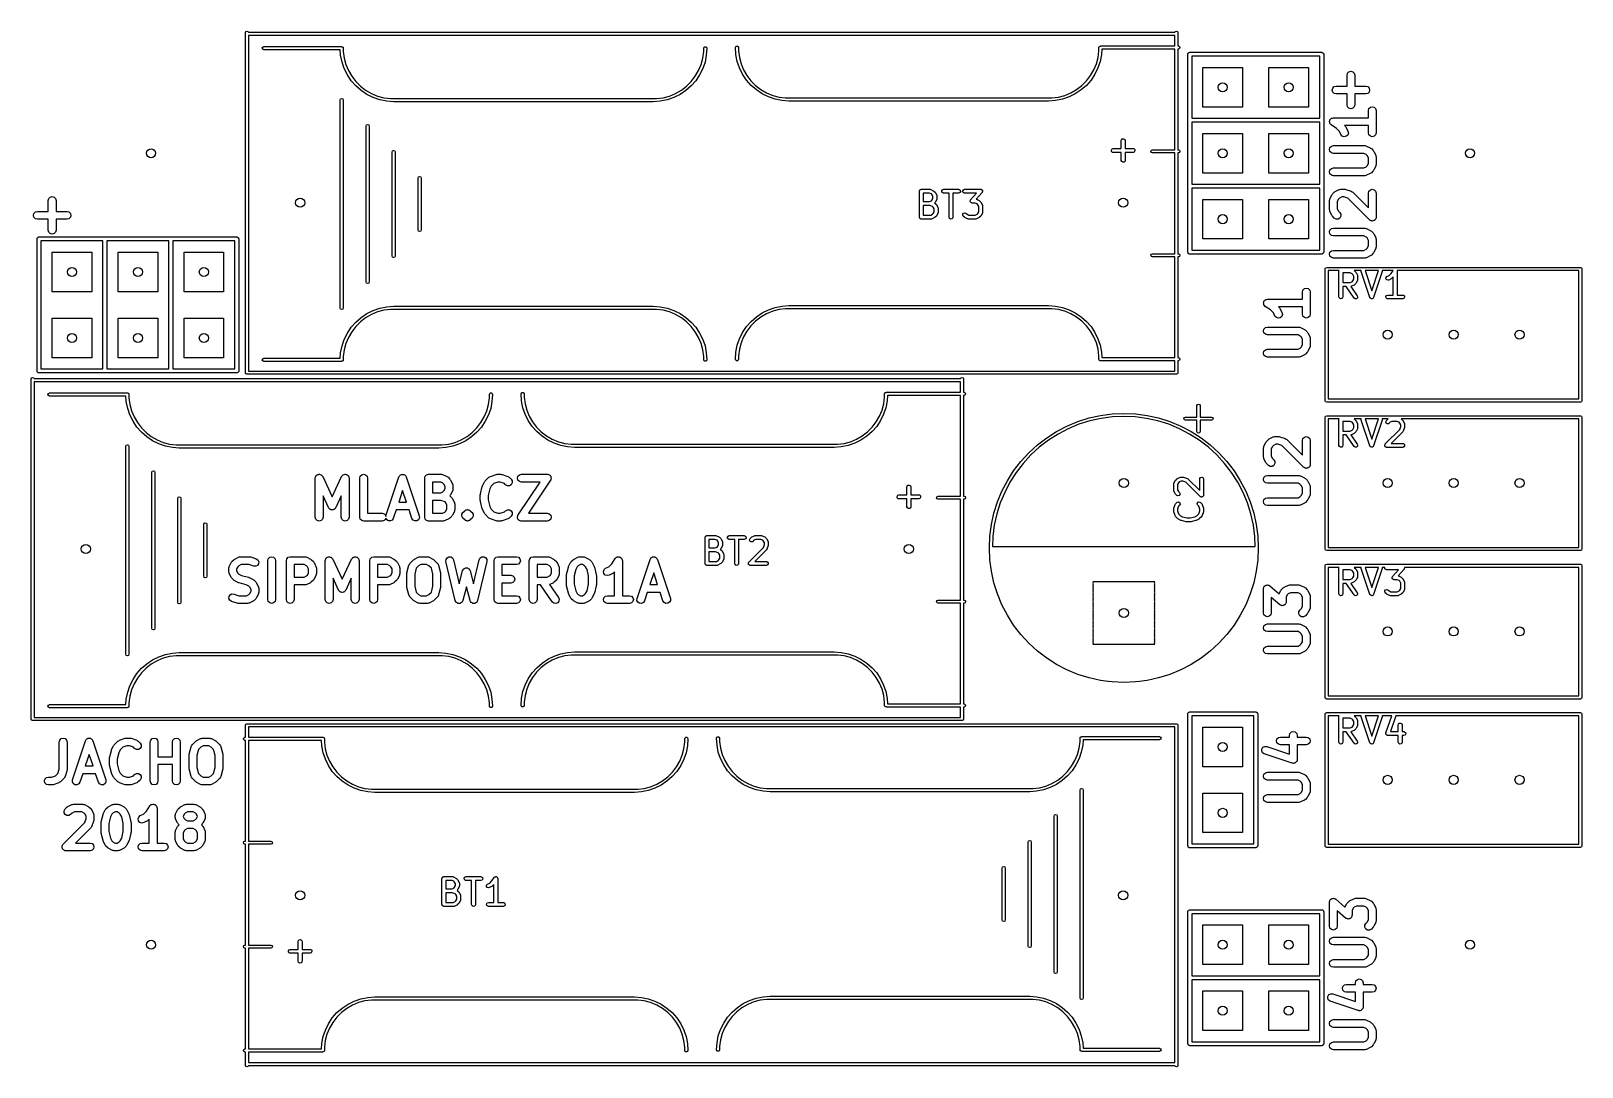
# Model space of a CAD drawing. Extents: x 0.02 to 2.37, y 0.01 to 1.59.
import ezdxf

# ---------------------------------------------------------------- set-up
doc = ezdxf.new("R2010")
doc.units = 0
doc.header["$MEASUREMENT"] = 0
doc.layers.add('BLACK', color=7, linetype='CONTINUOUS')

msp = doc.modelspace()

# ---------------------------------------------------------------- linework, layer by layer
at = {"layer": 'BLACK', "linetype": 'CONTINUOUS'}
for p, q in [((0.3429, 1.5829), (0.3436, 1.5845)), ((0.3429, 1.0671), (0.3429, 1.5829)), ((0.3436, 1.5845), (0.3453, 1.5852)), ((0.3453, 1.5852), (0.3469, 1.5845)), ((0.3469, 1.5845), (0.3475, 1.5833)), ((0.3475, 1.5833), (1.7525, 1.5833)), ((0.3476, 1.5785), (0.3476, 1.0695)), ((1.7524, 1.5785), (0.3476, 1.5785)), ((1.7524, 1.5626), (1.7524, 1.5785)), ((1.7525, 1.5833), (1.7531, 1.5845)), ((1.7531, 1.5845), (1.7547, 1.5852)), ((1.7547, 1.5852), (1.7564, 1.5845)), ((1.7564, 1.5845), (1.7571, 1.5829)), ((1.7571, 1.5829), (1.7571, 1.5626)), ((0.3686, 1.5592), (0.3693, 1.5609)), ((0.3693, 1.5576), (0.3686, 1.5592)), ((0.3693, 1.5609), (0.371, 1.5616)), ((0.371, 1.5569), (0.3693, 1.5576)), ((0.371, 1.5616), (0.4891, 1.5616)), ((0.4869, 1.5569), (0.371, 1.5569)), ((0.4874, 1.5486), (0.4869, 1.5569)), ((0.4891, 1.5616), (0.4894, 1.5615)), ((0.4894, 1.5615), (0.4898, 1.5615)), ((0.4898, 1.5615), (0.4904, 1.561)), ((0.4904, 1.561), (0.4908, 1.5609)), ((0.4908, 1.5609), (0.4908, 1.5607)), ((0.4908, 1.5607), (0.491, 1.5606)), ((0.491, 1.5606), (0.4914, 1.5592)), ((0.4914, 1.5592), (0.4914, 1.5542)), ((0.4914, 1.5542), (0.4928, 1.5443)), ((1.0366, 1.5443), (1.0379, 1.5542)), ((1.0379, 1.5592), (1.0384, 1.5606)), ((1.0379, 1.5542), (1.0379, 1.5592)), ((1.0384, 1.5606), (1.0395, 1.5615)), ((1.0395, 1.5615), (1.041, 1.5615)), ((1.041, 1.5615), (1.0422, 1.5606)), ((1.0426, 1.5592), (1.0419, 1.5486)), ((1.0422, 1.5606), (1.0426, 1.5592)), ((1.0861, 1.5602), (1.0865, 1.5616)), ((1.0868, 1.5496), (1.0861, 1.5602)), ((1.0865, 1.5616), (1.0877, 1.5625)), ((1.0877, 1.5625), (1.0892, 1.5625)), ((1.0892, 1.5625), (1.0904, 1.5616)), ((1.0904, 1.5616), (1.0908, 1.5602)), ((1.0908, 1.5602), (1.0908, 1.5552)), ((1.0908, 1.5552), (1.0921, 1.5453)), ((1.636, 1.5453), (1.6373, 1.5552)), ((1.6373, 1.5602), (1.6377, 1.5616)), ((1.6373, 1.5552), (1.6373, 1.5602)), ((1.6377, 1.5616), (1.6379, 1.5617)), ((1.6379, 1.5617), (1.638, 1.5619)), ((1.638, 1.5619), (1.6383, 1.562)), ((1.6383, 1.562), (1.6389, 1.5625)), ((1.6389, 1.5625), (1.6394, 1.5625)), ((1.6394, 1.5625), (1.6396, 1.5626)), ((1.6396, 1.5626), (1.7524, 1.5626)), ((1.6418, 1.5579), (1.6413, 1.5496)), ((1.7524, 1.5579), (1.6418, 1.5579)), ((1.7524, 1.4051), (1.7524, 1.5579)), ((1.7571, 1.5626), (1.7577, 1.5626)), ((1.7577, 1.5579), (1.7571, 1.5579)), ((1.7571, 1.5579), (1.7571, 1.4051)), ((1.7577, 1.5626), (1.7594, 1.5619)), ((1.7594, 1.5586), (1.7577, 1.5579)), ((1.7594, 1.5619), (1.7601, 1.5602)), ((1.7601, 1.5602), (1.7594, 1.5586)), ((1.7727, 1.5516), (1.7731, 1.5523)), ((1.7731, 1.5523), (1.7734, 1.5524)), ((1.7734, 1.5524), (1.7735, 1.5526)), ((1.7735, 1.5526), (1.7743, 1.5527)), ((1.7743, 1.5527), (1.775, 1.553)), ((1.775, 1.553), (1.975, 1.553)), ((1.975, 1.553), (1.9754, 1.5529)), ((1.9754, 1.5529), (1.9755, 1.5529)), ((1.9755, 1.5529), (1.9756, 1.5528)), ((1.9756, 1.5528), (1.976, 1.5528)), ((1.976, 1.5528), (1.9766, 1.5523)), ((1.9766, 1.5523), (1.9773, 1.5519)), ((0.4895, 1.5382), (0.4874, 1.5486)), ((0.4929, 1.5282), (0.4895, 1.5382)), ((0.4928, 1.5443), (0.4953, 1.5346)), ((0.4953, 1.5346), (0.4992, 1.5254)), ((1.0302, 1.5254), (1.034, 1.5346)), ((1.034, 1.5346), (1.0366, 1.5443)), ((1.0399, 1.5382), (1.0365, 1.5282)), ((1.0419, 1.5486), (1.0399, 1.5382)), ((1.0889, 1.5392), (1.0868, 1.5496)), ((1.0923, 1.5292), (1.0889, 1.5392)), ((1.0921, 1.5453), (1.0947, 1.5356)), ((1.097, 1.5197), (1.0923, 1.5292)), ((1.0947, 1.5356), (1.0985, 1.5264)), ((1.6295, 1.5264), (1.6334, 1.5356)), ((1.6358, 1.5292), (1.6311, 1.5197)), ((1.6334, 1.5356), (1.636, 1.5453)), ((1.6392, 1.5392), (1.6358, 1.5292)), ((1.6413, 1.5496), (1.6392, 1.5392)), ((1.772, 1.55), (1.7721, 1.5504)), ((1.772, 1.45), (1.772, 1.55)), ((1.7721, 1.5505), (1.7722, 1.5506)), ((1.7721, 1.5504), (1.7721, 1.5505)), ((1.7722, 1.551), (1.7727, 1.5516)), ((1.7722, 1.5506), (1.7722, 1.551)), ((1.778, 1.547), (1.778, 1.453)), ((1.972, 1.547), (1.778, 1.547)), ((1.795, 1.47), (1.795, 1.53)), ((1.795, 1.53), (1.855, 1.53)), ((1.855, 1.53), (1.855, 1.47)), ((1.895, 1.47), (1.895, 1.53)), ((1.895, 1.53), (1.955, 1.53)), ((1.955, 1.53), (1.955, 1.47)), ((1.972, 1.453), (1.972, 1.547)), ((1.9773, 1.5519), (1.9774, 1.5516)), ((1.9774, 1.5516), (1.9776, 1.5515)), ((1.9776, 1.5515), (1.9777, 1.5507)), ((1.9777, 1.5507), (1.978, 1.55)), ((1.978, 1.55), (1.978, 1.45)), ((0.4976, 1.5187), (0.4929, 1.5282)), ((0.5035, 1.5098), (0.4976, 1.5187)), ((0.4992, 1.5254), (0.5042, 1.5167)), ((0.5105, 1.5019), (0.5035, 1.5098)), ((0.5042, 1.5167), (0.5103, 1.5088)), ((0.5103, 1.5088), (0.5174, 1.5017)), ((1.012, 1.5017), (1.0191, 1.5088)), ((1.0259, 1.5098), (1.0189, 1.5019)), ((1.0191, 1.5088), (1.0252, 1.5167)), ((1.0252, 1.5167), (1.0302, 1.5254)), ((1.0318, 1.5187), (1.0259, 1.5098)), ((1.0365, 1.5282), (1.0318, 1.5187)), ((1.1028, 1.5108), (1.097, 1.5197)), ((1.0985, 1.5264), (1.1035, 1.5177)), ((1.1098, 1.5029), (1.1028, 1.5108)), ((1.1035, 1.5177), (1.1096, 1.5098)), ((1.1096, 1.5098), (1.1167, 1.5027)), ((1.6114, 1.5027), (1.6184, 1.5098)), ((1.6252, 1.5108), (1.6182, 1.5029)), ((1.6184, 1.5098), (1.6245, 1.5177)), ((1.6245, 1.5177), (1.6295, 1.5264)), ((1.6311, 1.5197), (1.6252, 1.5108)), ((2.0134, 1.5183), (2.0142, 1.5212)), ((2.0134, 1.5017), (2.0134, 1.5183)), ((2.0142, 1.5212), (2.0164, 1.5234)), ((2.0164, 1.5234), (2.0193, 1.5242)), ((2.0193, 1.5242), (2.0223, 1.5234)), ((2.0223, 1.5234), (2.0244, 1.5212)), ((2.0244, 1.5212), (2.0252, 1.5183)), ((2.0252, 1.5183), (2.0252, 1.5017)), ((0.4867, 1.4805), (0.4874, 1.4822)), ((0.4874, 1.4822), (0.4891, 1.4828)), ((0.4891, 1.4828), (0.4908, 1.4822)), ((0.4908, 1.4822), (0.4914, 1.4805)), ((0.5185, 1.4949), (0.5105, 1.5019)), ((0.5174, 1.5017), (0.5253, 1.4956)), ((0.5273, 1.489), (0.5185, 1.4949)), ((0.5253, 1.4956), (0.534, 1.4906)), ((0.5368, 1.4843), (0.5273, 1.489)), ((0.534, 1.4906), (0.5432, 1.4867)), ((0.5468, 1.4809), (0.5368, 1.4843)), ((0.5432, 1.4867), (0.5529, 1.4841)), ((0.5529, 1.4841), (0.5628, 1.4828)), ((0.5628, 1.4828), (0.5678, 1.4828)), ((0.5678, 1.4828), (0.9615, 1.4828)), ((0.9615, 1.4828), (0.9665, 1.4828)), ((0.9665, 1.4828), (0.9765, 1.4841)), ((0.9765, 1.4841), (0.9861, 1.4867)), ((0.9926, 1.4843), (0.9825, 1.4809)), ((0.9861, 1.4867), (0.9954, 1.4906)), ((1.0021, 1.489), (0.9926, 1.4843)), ((0.9954, 1.4906), (1.0041, 1.4956)), ((1.0109, 1.4949), (1.0021, 1.489)), ((1.0041, 1.4956), (1.012, 1.5017)), ((1.0189, 1.5019), (1.0109, 1.4949)), ((1.1178, 1.4959), (1.1098, 1.5029)), ((1.1167, 1.5027), (1.1247, 1.4966)), ((1.1266, 1.49), (1.1178, 1.4959)), ((1.1247, 1.4966), (1.1333, 1.4916)), ((1.1362, 1.4853), (1.1266, 1.49)), ((1.1333, 1.4916), (1.1426, 1.4877)), ((1.1462, 1.4819), (1.1362, 1.4853)), ((1.1426, 1.4877), (1.1523, 1.4851)), ((1.1566, 1.4798), (1.1462, 1.4819)), ((1.1523, 1.4851), (1.1622, 1.4838)), ((1.1622, 1.4838), (1.1672, 1.4838)), ((1.1672, 1.4838), (1.5609, 1.4838)), ((1.5609, 1.4838), (1.5659, 1.4838)), ((1.5659, 1.4838), (1.5758, 1.4851)), ((1.5819, 1.4819), (1.5715, 1.4798)), ((1.5758, 1.4851), (1.5855, 1.4877)), ((1.5919, 1.4853), (1.5819, 1.4819)), ((1.5855, 1.4877), (1.5947, 1.4916)), ((1.6014, 1.49), (1.5919, 1.4853)), ((1.5947, 1.4916), (1.6034, 1.4966)), ((1.6103, 1.4959), (1.6014, 1.49)), ((1.6034, 1.4966), (1.6114, 1.5027)), ((1.6182, 1.5029), (1.6103, 1.4959)), ((1.9909, 1.4958), (1.9917, 1.4987)), ((1.9917, 1.4928), (1.9909, 1.4958)), ((1.9917, 1.4987), (1.9939, 1.5009)), ((1.9939, 1.4907), (1.9917, 1.4928)), ((1.9939, 1.5009), (1.9968, 1.5017)), ((1.9968, 1.4899), (1.9939, 1.4907)), ((1.9968, 1.5017), (2.0134, 1.5017)), ((2.0134, 1.4899), (1.9968, 1.4899)), ((2.0134, 1.4733), (2.0134, 1.4899)), ((2.0252, 1.5017), (2.0418, 1.5017)), ((2.0418, 1.4899), (2.0252, 1.4899)), ((2.0252, 1.4899), (2.0252, 1.4733)), ((2.0418, 1.5017), (2.0448, 1.5009)), ((2.0448, 1.4907), (2.0418, 1.4899)), ((2.0448, 1.5009), (2.0469, 1.4987)), ((2.0469, 1.4928), (2.0448, 1.4907)), ((2.0469, 1.4987), (2.0477, 1.4958)), ((2.0477, 1.4958), (2.0469, 1.4928)), ((0.4867, 1.1655), (0.4867, 1.4805)), ((0.4914, 1.4805), (0.4914, 1.1655)), ((0.5572, 1.4788), (0.5468, 1.4809)), ((0.5678, 1.4781), (0.5572, 1.4788)), ((0.9615, 1.4781), (0.5678, 1.4781)), ((0.9721, 1.4788), (0.9615, 1.4781)), ((0.9825, 1.4809), (0.9721, 1.4788)), ((1.1672, 1.4791), (1.1566, 1.4798)), ((1.5609, 1.4791), (1.1672, 1.4791)), ((1.5715, 1.4798), (1.5609, 1.4791)), ((1.855, 1.47), (1.795, 1.47)), ((1.955, 1.47), (1.895, 1.47)), ((2.0142, 1.4703), (2.0134, 1.4733)), ((2.0164, 1.4682), (2.0142, 1.4703)), ((2.0193, 1.4674), (2.0164, 1.4682)), ((2.0223, 1.4682), (2.0193, 1.4674)), ((2.0244, 1.4703), (2.0223, 1.4682)), ((2.0252, 1.4733), (2.0244, 1.4703)), ((2.0458, 1.4646), (2.0466, 1.4676)), ((2.0458, 1.4537), (2.0458, 1.4646)), ((2.0466, 1.4676), (2.0488, 1.4697)), ((2.0488, 1.4697), (2.0517, 1.4705)), ((2.0517, 1.4705), (2.0547, 1.4697)), ((2.0547, 1.4697), (2.0568, 1.4676)), ((2.0568, 1.4676), (2.0576, 1.4646)), ((2.0576, 1.4646), (2.0576, 1.4309)), ((0.5261, 1.4411), (0.5268, 1.4428)), ((0.5261, 1.2049), (0.5261, 1.4411)), ((0.5268, 1.4428), (0.5285, 1.4435)), ((0.5285, 1.4435), (0.5301, 1.4428)), ((0.5301, 1.4428), (0.5308, 1.4411)), ((0.5308, 1.4411), (0.5308, 1.2049)), ((1.772, 1.35), (1.772, 1.45)), ((1.778, 1.453), (1.972, 1.453)), ((1.778, 1.447), (1.778, 1.353)), ((1.972, 1.447), (1.778, 1.447)), ((1.972, 1.353), (1.972, 1.447)), ((1.978, 1.45), (1.978, 1.35)), ((1.9867, 1.4478), (1.9868, 1.4479)), ((1.9871, 1.4465), (1.9867, 1.4478)), ((1.9868, 1.4481), (1.9872, 1.4494)), ((1.9868, 1.4479), (1.9868, 1.4481)), ((1.9874, 1.4451), (1.9871, 1.4465)), ((1.9872, 1.4494), (1.9875, 1.4507)), ((1.9875, 1.445), (1.9874, 1.4451)), ((1.9875, 1.4507), (1.9877, 1.4508)), ((1.9875, 1.4448), (1.9875, 1.445)), ((1.9885, 1.4439), (1.9875, 1.4448)), ((1.9877, 1.451), (1.9887, 1.4519)), ((1.9877, 1.4508), (1.9877, 1.451)), ((1.9894, 1.4428), (1.9885, 1.4439)), ((1.9887, 1.4519), (1.9897, 1.4529)), ((1.9973, 1.4375), (1.9894, 1.4428)), ((1.9897, 1.4529), (1.9899, 1.4529)), ((1.9899, 1.4529), (1.99, 1.4531)), ((1.99, 1.4531), (1.9914, 1.4533)), ((1.9914, 1.4533), (1.9927, 1.4537)), ((1.9927, 1.4537), (2.0458, 1.4537)), ((2.0019, 1.433), (1.9973, 1.4375)), ((2.0458, 1.4419), (2.0097, 1.4419)), ((2.0097, 1.4419), (2.0109, 1.4407)), ((2.0109, 1.4407), (2.0114, 1.4399)), ((2.0114, 1.4399), (2.012, 1.4392)), ((2.012, 1.4392), (2.0148, 1.4335)), ((2.0458, 1.4309), (2.0458, 1.4419)), ((1.671, 1.4191), (1.6712, 1.4201)), ((1.671, 1.407), (1.671, 1.4191)), ((1.6712, 1.4201), (1.6725, 1.4216)), ((1.6725, 1.4216), (1.6745, 1.422)), ((1.6745, 1.422), (1.6763, 1.421)), ((1.6763, 1.421), (1.677, 1.4191)), ((1.677, 1.4191), (1.677, 1.407)), ((1.795, 1.37), (1.795, 1.43)), ((1.795, 1.43), (1.855, 1.43)), ((1.855, 1.43), (1.855, 1.37)), ((1.895, 1.37), (1.895, 1.43)), ((1.895, 1.43), (1.955, 1.43)), ((1.955, 1.43), (1.955, 1.37)), ((1.9897, 1.4107), (1.9927, 1.4115)), ((1.9927, 1.4115), (2.0405, 1.4115)), ((2.0042, 1.4282), (2.0019, 1.433)), ((2.0063, 1.426), (2.0042, 1.4282)), ((2.0092, 1.425), (2.0063, 1.426)), ((2.0122, 1.4256), (2.0092, 1.425)), ((2.0145, 1.4276), (2.0122, 1.4256)), ((2.0154, 1.4305), (2.0145, 1.4276)), ((2.0148, 1.4335), (2.0154, 1.4305)), ((2.0405, 1.4115), (2.0418, 1.4111)), ((2.0418, 1.4111), (2.0431, 1.4109)), ((2.0466, 1.4279), (2.0458, 1.4309)), ((2.0488, 1.4258), (2.0466, 1.4279)), ((2.0517, 1.425), (2.0488, 1.4258)), ((2.0547, 1.4258), (2.0517, 1.425)), ((2.0568, 1.4279), (2.0547, 1.4258)), ((2.0576, 1.4309), (2.0568, 1.4279)), ((0.5655, 1.4017), (0.5662, 1.4034)), ((0.5655, 1.2443), (0.5655, 1.4017)), ((0.5662, 1.4034), (0.5678, 1.4041)), ((0.5678, 1.4041), (0.5695, 1.4034)), ((0.5695, 1.4034), (0.5702, 1.4017)), ((0.5702, 1.4017), (0.5702, 1.2443)), ((1.6561, 1.4046), (1.6571, 1.4064)), ((1.6564, 1.4026), (1.6561, 1.4046)), ((1.658, 1.4013), (1.6564, 1.4026)), ((1.6571, 1.4064), (1.659, 1.407)), ((1.659, 1.4011), (1.658, 1.4013)), ((1.659, 1.407), (1.671, 1.407)), ((1.671, 1.4011), (1.659, 1.4011)), ((1.671, 1.3891), (1.671, 1.4011)), ((1.6717, 1.3872), (1.671, 1.3891)), ((1.6768, 1.3881), (1.6755, 1.3865)), ((1.677, 1.3891), (1.6768, 1.3881)), ((1.677, 1.407), (1.689, 1.407)), ((1.689, 1.4011), (1.677, 1.4011)), ((1.677, 1.4011), (1.677, 1.3891)), ((1.689, 1.407), (1.69, 1.4069)), ((1.6909, 1.4018), (1.689, 1.4011)), ((1.69, 1.4069), (1.6916, 1.4056)), ((1.6919, 1.4036), (1.6909, 1.4018)), ((1.6916, 1.4056), (1.6919, 1.4036)), ((1.716, 1.4027), (1.7167, 1.4044)), ((1.7167, 1.4011), (1.716, 1.4027)), ((1.7167, 1.4044), (1.7184, 1.4051)), ((1.7184, 1.4004), (1.7167, 1.4011)), ((1.7184, 1.4051), (1.7524, 1.4051)), ((1.7524, 1.4004), (1.7184, 1.4004)), ((1.7524, 1.2476), (1.7524, 1.4004)), ((1.7571, 1.4051), (1.7577, 1.4051)), ((1.7577, 1.4004), (1.7571, 1.4004)), ((1.7571, 1.4004), (1.7571, 1.2476)), ((1.7577, 1.4051), (1.7594, 1.4044)), ((1.7594, 1.4011), (1.7577, 1.4004)), ((1.7594, 1.4044), (1.7601, 1.4027)), ((1.7601, 1.4027), (1.7594, 1.4011)), ((1.9867, 1.4056), (1.9875, 1.4085)), ((1.9875, 1.4026), (1.9867, 1.4056)), ((1.9875, 1.4085), (1.9897, 1.4107)), ((1.9897, 1.4005), (1.9875, 1.4026)), ((1.9927, 1.3997), (1.9897, 1.4005)), ((2.0391, 1.3997), (1.9927, 1.3997)), ((2.0426, 1.3979), (2.0391, 1.3997)), ((2.044, 1.3965), (2.0426, 1.3979)), ((2.0431, 1.4109), (2.0487, 1.408)), ((2.0458, 1.3929), (2.044, 1.3965)), ((2.0458, 1.3845), (2.0458, 1.3929)), ((2.0487, 1.408), (2.0494, 1.4074)), ((2.0494, 1.4074), (2.0503, 1.4069)), ((2.0503, 1.4069), (2.0531, 1.4041)), ((2.0531, 1.4041), (2.0535, 1.4033)), ((2.0535, 1.4033), (2.0542, 1.4026)), ((2.0542, 1.4026), (2.057, 1.397)), ((2.057, 1.397), (2.0573, 1.3956)), ((2.0573, 1.3956), (2.0576, 1.3943)), ((2.0576, 1.3943), (2.0576, 1.3831)), ((0.6048, 1.3624), (0.6055, 1.364)), ((0.6055, 1.364), (0.6072, 1.3647)), ((0.6072, 1.3647), (0.6089, 1.364)), ((0.6089, 1.364), (0.6096, 1.3624)), ((1.6735, 1.3862), (1.6717, 1.3872)), ((1.6755, 1.3865), (1.6735, 1.3862)), ((1.855, 1.37), (1.795, 1.37)), ((1.955, 1.37), (1.895, 1.37)), ((1.9867, 1.3718), (1.9875, 1.3748)), ((1.9875, 1.3689), (1.9867, 1.3718)), ((1.9875, 1.3748), (1.9897, 1.3769)), ((1.9897, 1.3667), (1.9875, 1.3689)), ((1.9897, 1.3769), (1.9927, 1.3777)), ((1.9927, 1.3659), (1.9897, 1.3667)), ((1.9927, 1.3777), (2.0391, 1.3777)), ((2.0405, 1.3659), (1.9927, 1.3659)), ((2.0391, 1.3777), (2.0426, 1.3795)), ((2.0418, 1.3663), (2.0405, 1.3659)), ((2.0431, 1.3665), (2.0418, 1.3663)), ((2.0426, 1.3795), (2.044, 1.381)), ((2.0487, 1.3694), (2.0431, 1.3665)), ((2.044, 1.381), (2.0458, 1.3845)), ((2.0494, 1.37), (2.0487, 1.3694)), ((2.0503, 1.3705), (2.0494, 1.37)), ((2.0531, 1.3733), (2.0503, 1.3705)), ((2.0535, 1.3741), (2.0531, 1.3733)), ((2.0542, 1.3748), (2.0535, 1.3741)), ((2.057, 1.3804), (2.0542, 1.3748)), ((2.0573, 1.3818), (2.057, 1.3804)), ((2.0576, 1.3831), (2.0573, 1.3818)), ((0.6048, 1.2836), (0.6048, 1.3624)), ((0.6096, 1.3624), (0.6096, 1.2836)), ((1.365, 1.343), (1.3651, 1.3431)), ((1.3651, 1.3428), (1.365, 1.343)), ((1.365, 1.3425), (1.3651, 1.3428)), ((1.365, 1.3031), (1.365, 1.3425)), ((1.3651, 1.3431), (1.3652, 1.3435)), ((1.3652, 1.3435), (1.3657, 1.3441)), ((1.3657, 1.3441), (1.366, 1.3447)), ((1.366, 1.3447), (1.3663, 1.3448)), ((1.3663, 1.3448), (1.3665, 1.345)), ((1.3665, 1.345), (1.3672, 1.3452)), ((1.3672, 1.3452), (1.3679, 1.3454)), ((1.3679, 1.3454), (1.3811, 1.3454)), ((1.3811, 1.3454), (1.3821, 1.3452)), ((1.3821, 1.3452), (1.3822, 1.3451)), ((1.3822, 1.3451), (1.3824, 1.3451)), ((1.3824, 1.3451), (1.3861, 1.3432)), ((1.3861, 1.3432), (1.3868, 1.3427)), ((1.3868, 1.3427), (1.3869, 1.3427)), ((1.3869, 1.3427), (1.3888, 1.3408)), ((1.3888, 1.3408), (1.3893, 1.3401)), ((1.3988, 1.343), (1.3998, 1.3447)), ((1.3991, 1.341), (1.3988, 1.343)), ((1.4007, 1.3397), (1.3991, 1.341)), ((1.3998, 1.3447), (1.4017, 1.3454)), ((1.4017, 1.3454), (1.4242, 1.3454)), ((1.4242, 1.3454), (1.4252, 1.3452)), ((1.4252, 1.3452), (1.4267, 1.3439)), ((1.4271, 1.342), (1.4261, 1.3402)), ((1.4267, 1.3439), (1.4271, 1.342)), ((1.4307, 1.343), (1.4317, 1.3447)), ((1.431, 1.341), (1.4307, 1.343)), ((1.4325, 1.3397), (1.431, 1.341)), ((1.4317, 1.3447), (1.4336, 1.3454)), ((1.4336, 1.3454), (1.4579, 1.3454)), ((1.4602, 1.3405), (1.4512, 1.3303)), ((1.4579, 1.3454), (1.4584, 1.3453)), ((1.4584, 1.3453), (1.4585, 1.3454)), ((1.4585, 1.3454), (1.4586, 1.3453)), ((1.4586, 1.3453), (1.4589, 1.3452)), ((1.4589, 1.3452), (1.4596, 1.3447)), ((1.4596, 1.3447), (1.4602, 1.3443)), ((1.4602, 1.3443), (1.4603, 1.3441)), ((1.4604, 1.3413), (1.4602, 1.3405)), ((1.4603, 1.3441), (1.4605, 1.3439)), ((1.4608, 1.342), (1.4604, 1.3413)), ((1.4605, 1.3439), (1.4606, 1.3432)), ((1.4606, 1.3432), (1.4609, 1.3424)), ((1.4609, 1.3424), (1.4608, 1.3422)), ((1.4608, 1.3422), (1.4608, 1.342)), ((1.772, 1.25), (1.772, 1.35)), ((1.778, 1.353), (1.972, 1.353)), ((1.778, 1.347), (1.778, 1.253)), ((1.972, 1.347), (1.778, 1.347)), ((1.972, 1.253), (1.972, 1.347)), ((1.978, 1.35), (1.978, 1.25)), ((1.9913, 1.3382), (1.9941, 1.341)), ((1.9941, 1.341), (1.9949, 1.3415)), ((1.9949, 1.3415), (1.9956, 1.3421)), ((1.9956, 1.3421), (2.0013, 1.3449)), ((2.0013, 1.3449), (2.0026, 1.3452)), ((2.0026, 1.3452), (2.0039, 1.3455)), ((2.0039, 1.3455), (2.0095, 1.3455)), ((2.0095, 1.3455), (2.0104, 1.3453)), ((2.0104, 1.3453), (2.0114, 1.3452)), ((2.0114, 1.3452), (2.0198, 1.3424)), ((2.0198, 1.3424), (2.021, 1.3417)), ((2.021, 1.3417), (2.0221, 1.341)), ((2.0221, 1.341), (2.0458, 1.3173)), ((2.0458, 1.3396), (2.0466, 1.3426)), ((2.0466, 1.3426), (2.0488, 1.3447)), ((2.0488, 1.3447), (2.0517, 1.3455)), ((2.0517, 1.3455), (2.0547, 1.3447)), ((2.0547, 1.3447), (2.0568, 1.3426)), ((2.0568, 1.3426), (2.0576, 1.3396)), ((0.0441, 1.3283), (0.0449, 1.3312)), ((0.0441, 1.3117), (0.0441, 1.3283)), ((0.0449, 1.3312), (0.047, 1.3334)), ((0.047, 1.3334), (0.05, 1.3342)), ((0.05, 1.3342), (0.053, 1.3334)), ((0.053, 1.3334), (0.0551, 1.3312)), ((0.0551, 1.3312), (0.0559, 1.3283)), ((0.0559, 1.3283), (0.0559, 1.3117)), ((1.3804, 1.3395), (1.3709, 1.3395)), ((1.3709, 1.3395), (1.3709, 1.3267)), ((1.3709, 1.3267), (1.3804, 1.3267)), ((1.3806, 1.3208), (1.3709, 1.3208)), ((1.3709, 1.3208), (1.3709, 1.306)), ((1.3831, 1.3382), (1.3804, 1.3395)), ((1.3804, 1.3267), (1.3831, 1.328)), ((1.3851, 1.3193), (1.3806, 1.3208)), ((1.3843, 1.337), (1.3831, 1.3382)), ((1.3831, 1.328), (1.3843, 1.3292)), ((1.3856, 1.3343), (1.3843, 1.337)), ((1.3843, 1.3292), (1.3856, 1.3319)), ((1.3861, 1.3182), (1.3851, 1.3193)), ((1.3856, 1.3319), (1.3856, 1.3343)), ((1.3875, 1.3155), (1.3861, 1.3182)), ((1.3888, 1.3254), (1.3879, 1.3245)), ((1.3879, 1.3245), (1.3885, 1.3242)), ((1.3885, 1.3242), (1.3886, 1.324)), ((1.3886, 1.324), (1.3888, 1.3239)), ((1.3893, 1.3261), (1.3888, 1.3254)), ((1.3888, 1.3254), (1.3888, 1.3254)), ((1.3888, 1.3239), (1.3907, 1.3221)), ((1.3893, 1.3401), (1.3893, 1.34)), ((1.3893, 1.34), (1.3912, 1.3363)), ((1.3912, 1.3299), (1.3893, 1.3261)), ((1.3907, 1.3221), (1.3912, 1.3213)), ((1.3912, 1.3363), (1.3915, 1.3353)), ((1.3913, 1.3302), (1.3912, 1.3301)), ((1.3912, 1.3301), (1.3912, 1.3299)), ((1.3912, 1.3213), (1.3912, 1.3213)), ((1.3912, 1.3213), (1.3931, 1.3175)), ((1.3915, 1.3312), (1.3913, 1.3302)), ((1.3915, 1.3353), (1.3915, 1.3351)), ((1.3915, 1.3351), (1.3915, 1.335)), ((1.3915, 1.335), (1.3915, 1.3312)), ((1.3931, 1.3175), (1.3934, 1.3166)), ((1.4017, 1.3395), (1.4007, 1.3397)), ((1.41, 1.3395), (1.4017, 1.3395)), ((1.41, 1.3031), (1.41, 1.3395)), ((1.4242, 1.3395), (1.4159, 1.3395)), ((1.4159, 1.3395), (1.4159, 1.3031)), ((1.4261, 1.3402), (1.4242, 1.3395)), ((1.4336, 1.3395), (1.4325, 1.3397)), ((1.4514, 1.3395), (1.4336, 1.3395)), ((1.4419, 1.328), (1.4423, 1.3287)), ((1.4419, 1.3277), (1.4419, 1.328)), ((1.4419, 1.3275), (1.4419, 1.3277)), ((1.4421, 1.3268), (1.4419, 1.3275)), ((1.4423, 1.326), (1.4421, 1.3268)), ((1.4423, 1.3287), (1.4426, 1.3294)), ((1.4424, 1.3258), (1.4423, 1.326)), ((1.4425, 1.3256), (1.4424, 1.3258)), ((1.4432, 1.3252), (1.4425, 1.3256)), ((1.4426, 1.3294), (1.4514, 1.3395)), ((1.4438, 1.3247), (1.4432, 1.3252)), ((1.4441, 1.3246), (1.4438, 1.3247)), ((1.4442, 1.3246), (1.4441, 1.3246)), ((1.4444, 1.3246), (1.4442, 1.3246)), ((1.4448, 1.3245), (1.4444, 1.3246)), ((1.4497, 1.3245), (1.4448, 1.3245)), ((1.4524, 1.3232), (1.4497, 1.3245)), ((1.4512, 1.3303), (1.4514, 1.3302)), ((1.4514, 1.3302), (1.4516, 1.3301)), ((1.4516, 1.3301), (1.4518, 1.3301)), ((1.4518, 1.3301), (1.4555, 1.3282)), ((1.4536, 1.322), (1.4524, 1.3232)), ((1.455, 1.3193), (1.4536, 1.322)), ((1.455, 1.3113), (1.455, 1.3193)), ((1.4555, 1.3282), (1.4562, 1.3277)), ((1.4562, 1.3277), (1.4563, 1.3277)), ((1.4563, 1.3277), (1.4581, 1.3258)), ((1.4581, 1.3258), (1.4587, 1.3251)), ((1.4587, 1.3251), (1.4587, 1.325)), ((1.4587, 1.325), (1.4606, 1.3213)), ((1.4606, 1.3213), (1.4609, 1.3203)), ((1.4609, 1.3203), (1.4608, 1.3201)), ((1.4608, 1.3201), (1.4609, 1.32)), ((1.4609, 1.32), (1.4609, 1.3106)), ((1.795, 1.27), (1.795, 1.33)), ((1.795, 1.33), (1.855, 1.33)), ((1.855, 1.33), (1.855, 1.27)), ((1.895, 1.27), (1.895, 1.33)), ((1.895, 1.33), (1.955, 1.33)), ((1.955, 1.33), (1.955, 1.27)), ((1.9867, 1.3284), (1.9871, 1.3297)), ((1.9867, 1.3143), (1.9867, 1.3284)), ((1.9871, 1.3297), (1.9874, 1.331)), ((1.9874, 1.331), (1.9902, 1.3366)), ((1.9902, 1.3366), (1.9908, 1.3374)), ((1.9908, 1.3374), (1.9913, 1.3382)), ((2.0003, 1.3305), (1.9986, 1.327)), ((1.9986, 1.327), (1.9986, 1.3157)), ((2.0018, 1.332), (2.0003, 1.3305)), ((2.0053, 1.3337), (2.0018, 1.332)), ((2.0086, 1.3337), (2.0053, 1.3337)), ((2.0148, 1.3317), (2.0086, 1.3337)), ((2.0475, 1.2989), (2.0148, 1.3317)), ((2.0458, 1.3173), (2.0458, 1.3396)), ((2.0576, 1.3396), (2.0576, 1.3031)), ((0.0216, 1.3058), (0.0224, 1.3087)), ((0.0224, 1.3028), (0.0216, 1.3058)), ((0.0224, 1.3087), (0.0246, 1.3109)), ((0.0246, 1.3007), (0.0224, 1.3028)), ((0.0246, 1.3109), (0.0275, 1.3117)), ((0.0275, 1.2999), (0.0246, 1.3007)), ((0.0275, 1.3117), (0.0441, 1.3117)), ((0.0441, 1.2999), (0.0275, 1.2999)), ((0.0441, 1.2833), (0.0441, 1.2999)), ((0.0559, 1.3117), (0.0725, 1.3117)), ((0.0725, 1.2999), (0.0559, 1.2999)), ((0.0559, 1.2999), (0.0559, 1.2833)), ((0.0725, 1.3117), (0.0754, 1.3109)), ((0.0754, 1.3007), (0.0725, 1.2999)), ((0.0754, 1.3109), (0.0776, 1.3087)), ((0.0776, 1.3028), (0.0754, 1.3007)), ((0.0776, 1.3087), (0.0784, 1.3058)), ((0.0784, 1.3058), (0.0776, 1.3028)), ((1.3653, 1.3024), (1.365, 1.3031)), ((1.3654, 1.3016), (1.3653, 1.3024)), ((1.3656, 1.3014), (1.3654, 1.3016)), ((1.3657, 1.3012), (1.3656, 1.3014)), ((1.3663, 1.3008), (1.3657, 1.3012)), ((1.3669, 1.3003), (1.3663, 1.3008)), ((1.3673, 1.3003), (1.3669, 1.3003)), ((1.3674, 1.3002), (1.3673, 1.3003)), ((1.3676, 1.3002), (1.3674, 1.3002)), ((1.3679, 1.3001), (1.3676, 1.3002)), ((1.3829, 1.3001), (1.3679, 1.3001)), ((1.3709, 1.306), (1.3822, 1.306)), ((1.3822, 1.306), (1.3849, 1.3074)), ((1.3831, 1.3002), (1.3829, 1.3001)), ((1.3833, 1.3002), (1.3831, 1.3002)), ((1.3843, 1.3005), (1.3833, 1.3002)), ((1.388, 1.3023), (1.3843, 1.3005)), ((1.3849, 1.3074), (1.3861, 1.3086)), ((1.3861, 1.3086), (1.3875, 1.3113)), ((1.3875, 1.3113), (1.3875, 1.3155)), ((1.3881, 1.3024), (1.388, 1.3023)), ((1.3888, 1.3029), (1.3881, 1.3024)), ((1.3907, 1.3048), (1.3888, 1.3029)), ((1.3912, 1.3055), (1.3907, 1.3048)), ((1.3907, 1.3048), (1.3907, 1.3048)), ((1.3931, 1.3093), (1.3912, 1.3055)), ((1.3932, 1.3096), (1.3931, 1.3094)), ((1.3931, 1.3094), (1.3931, 1.3093)), ((1.3934, 1.3106), (1.3932, 1.3096)), ((1.3934, 1.3166), (1.3933, 1.3164)), ((1.3933, 1.3164), (1.3934, 1.3162)), ((1.3934, 1.3162), (1.3934, 1.3106)), ((1.4107, 1.3012), (1.41, 1.3031)), ((1.4124, 1.3002), (1.4107, 1.3012)), ((1.4144, 1.3005), (1.4124, 1.3002)), ((1.4157, 1.3021), (1.4144, 1.3005)), ((1.4159, 1.3031), (1.4157, 1.3021)), ((1.4307, 1.3076), (1.4319, 1.3093)), ((1.4309, 1.3056), (1.4307, 1.3076)), ((1.4315, 1.3048), (1.4309, 1.3056)), ((1.4333, 1.3029), (1.4315, 1.3048)), ((1.4319, 1.3093), (1.4338, 1.3098)), ((1.4334, 1.3029), (1.4333, 1.3029)), ((1.4341, 1.3023), (1.4334, 1.3029)), ((1.4338, 1.3098), (1.4356, 1.3089)), ((1.4379, 1.3005), (1.4341, 1.3023)), ((1.4356, 1.3089), (1.4372, 1.3074)), ((1.4372, 1.3074), (1.4399, 1.306)), ((1.438, 1.3004), (1.4379, 1.3005)), ((1.4382, 1.3003), (1.438, 1.3004)), ((1.4392, 1.3001), (1.4382, 1.3003)), ((1.4504, 1.3001), (1.4392, 1.3001)), ((1.4399, 1.306), (1.4497, 1.306)), ((1.4497, 1.306), (1.4524, 1.3074)), ((1.4506, 1.3002), (1.4504, 1.3001)), ((1.4508, 1.3002), (1.4506, 1.3002)), ((1.4518, 1.3005), (1.4508, 1.3002)), ((1.4555, 1.3023), (1.4518, 1.3005)), ((1.4524, 1.3074), (1.4536, 1.3086)), ((1.4536, 1.3086), (1.455, 1.3113)), ((1.4563, 1.3029), (1.4555, 1.3024)), ((1.4555, 1.3024), (1.4555, 1.3023)), ((1.4581, 1.3048), (1.4563, 1.3029)), ((1.4582, 1.3048), (1.4581, 1.3048)), ((1.4587, 1.3055), (1.4582, 1.3048)), ((1.4606, 1.3093), (1.4587, 1.3055)), ((1.4607, 1.3096), (1.4606, 1.3094)), ((1.4606, 1.3094), (1.4606, 1.3093)), ((1.4609, 1.3106), (1.4607, 1.3096)), ((1.9871, 1.313), (1.9867, 1.3143)), ((1.9874, 1.3117), (1.9871, 1.313)), ((1.9902, 1.3061), (1.9874, 1.3117)), ((1.9908, 1.3053), (1.9902, 1.3061)), ((1.9913, 1.3045), (1.9908, 1.3053)), ((1.9941, 1.3017), (1.9913, 1.3045)), ((1.9967, 1.3002), (1.9941, 1.3017)), ((1.9998, 1.3002), (1.9967, 1.3002)), ((1.9986, 1.3157), (2.0003, 1.3122)), ((2.0025, 1.3017), (1.9998, 1.3002)), ((2.0003, 1.3122), (2.0025, 1.3101)), ((2.0025, 1.3101), (2.004, 1.3074)), ((2.004, 1.3044), (2.0025, 1.3017)), ((2.004, 1.3074), (2.004, 1.3044)), ((2.0482, 1.2985), (2.0475, 1.2989)), ((2.0488, 1.298), (2.0482, 1.2985)), ((2.0495, 1.2978), (2.0488, 1.298)), ((2.0502, 1.2974), (2.0495, 1.2978)), ((2.051, 1.2974), (2.0502, 1.2974)), ((2.0517, 1.2972), (2.051, 1.2974)), ((2.0525, 1.2974), (2.0517, 1.2972)), ((2.0532, 1.2974), (2.0525, 1.2974)), ((2.0539, 1.2978), (2.0532, 1.2974)), ((2.0547, 1.298), (2.0539, 1.2978)), ((2.0552, 1.2985), (2.0547, 1.298)), ((2.0559, 1.2989), (2.0552, 1.2985)), ((2.0563, 1.2996), (2.0559, 1.2989)), ((2.0568, 1.3001), (2.0563, 1.2996)), ((2.057, 1.3009), (2.0568, 1.3001)), ((2.0574, 1.3015), (2.057, 1.3009)), ((2.0576, 1.3031), (2.0574, 1.3023)), ((2.0574, 1.3023), (2.0574, 1.3015)), ((0.027, 1.27), (0.0271, 1.2704)), ((0.027, 1.07), (0.027, 1.27)), ((0.0271, 1.2705), (0.0272, 1.2706)), ((0.0271, 1.2704), (0.0271, 1.2705)), ((0.0272, 1.271), (0.0277, 1.2716)), ((0.0272, 1.2706), (0.0272, 1.271)), ((0.0277, 1.2716), (0.0281, 1.2723)), ((0.0281, 1.2723), (0.0284, 1.2724)), ((0.0284, 1.2724), (0.0285, 1.2726)), ((0.0285, 1.2726), (0.0293, 1.2727)), ((0.0293, 1.2727), (0.03, 1.273)), ((0.03, 1.273), (0.13, 1.273)), ((0.0449, 1.2803), (0.0441, 1.2833)), ((0.047, 1.2782), (0.0449, 1.2803)), ((0.05, 1.2774), (0.047, 1.2782)), ((0.053, 1.2782), (0.05, 1.2774)), ((0.0551, 1.2803), (0.053, 1.2782)), ((0.0559, 1.2833), (0.0551, 1.2803)), ((0.13, 1.273), (0.23, 1.273)), ((0.23, 1.273), (0.33, 1.273)), ((0.33, 1.273), (0.3304, 1.2729)), ((0.3304, 1.2729), (0.3305, 1.2729)), ((0.3305, 1.2729), (0.3306, 1.2728)), ((0.3306, 1.2728), (0.331, 1.2728)), ((0.331, 1.2728), (0.3316, 1.2723)), ((0.3316, 1.2723), (0.3323, 1.2719)), ((0.3323, 1.2719), (0.3324, 1.2716)), ((0.3324, 1.2716), (0.3326, 1.2715)), ((0.3326, 1.2715), (0.3327, 1.2707)), ((0.3327, 1.2707), (0.333, 1.27)), ((0.333, 1.27), (0.333, 1.07)), ((0.6055, 1.282), (0.6048, 1.2836)), ((0.6072, 1.2813), (0.6055, 1.282)), ((0.6089, 1.282), (0.6072, 1.2813)), ((0.6096, 1.2836), (0.6089, 1.282)), ((1.855, 1.27), (1.795, 1.27)), ((1.955, 1.27), (1.895, 1.27)), ((1.9867, 1.2806), (1.9875, 1.2835)), ((1.9875, 1.2776), (1.9867, 1.2806)), ((1.9875, 1.2835), (1.9897, 1.2857)), ((1.9897, 1.2755), (1.9875, 1.2776)), ((1.9897, 1.2857), (1.9927, 1.2865)), ((1.9927, 1.2747), (1.9897, 1.2755)), ((1.9927, 1.2865), (2.0405, 1.2865)), ((2.0391, 1.2747), (1.9927, 1.2747)), ((2.0426, 1.2729), (2.0391, 1.2747)), ((2.0405, 1.2865), (2.0418, 1.2861)), ((2.0418, 1.2861), (2.0431, 1.2859)), ((2.044, 1.2715), (2.0426, 1.2729)), ((2.0431, 1.2859), (2.0487, 1.283)), ((2.0458, 1.2679), (2.044, 1.2715)), ((2.0487, 1.283), (2.0494, 1.2824)), ((2.0494, 1.2824), (2.0503, 1.2819)), ((2.0503, 1.2819), (2.0531, 1.2791)), ((2.0531, 1.2791), (2.0535, 1.2783)), ((2.0535, 1.2783), (2.0542, 1.2776)), ((2.0542, 1.2776), (2.057, 1.272)), ((2.057, 1.272), (2.0573, 1.2706)), ((2.0573, 1.2706), (2.0576, 1.2693)), ((0.033, 1.267), (0.033, 1.073)), ((0.127, 1.267), (0.033, 1.267)), ((0.05, 1.19), (0.05, 1.25)), ((0.05, 1.25), (0.11, 1.25)), ((0.11, 1.25), (0.11, 1.19)), ((0.127, 1.073), (0.127, 1.267)), ((0.133, 1.267), (0.133, 1.073)), ((0.227, 1.267), (0.133, 1.267)), ((0.15, 1.19), (0.15, 1.25)), ((0.15, 1.25), (0.21, 1.25)), ((0.21, 1.25), (0.21, 1.19)), ((0.227, 1.073), (0.227, 1.267)), ((0.233, 1.267), (0.233, 1.073)), ((0.327, 1.267), (0.233, 1.267)), ((0.25, 1.19), (0.25, 1.25)), ((0.25, 1.25), (0.31, 1.25)), ((0.31, 1.25), (0.31, 1.19)), ((0.327, 1.073), (0.327, 1.267)), ((1.716, 1.2453), (1.7167, 1.2469)), ((1.7167, 1.2469), (1.7184, 1.2476)), ((1.7184, 1.2476), (1.7524, 1.2476)), ((1.7571, 1.2476), (1.7577, 1.2476)), ((1.7577, 1.2476), (1.7594, 1.2469)), ((1.7594, 1.2469), (1.7601, 1.2453)), ((1.7723, 1.2493), (1.772, 1.25)), ((1.7724, 1.2485), (1.7723, 1.2493)), ((1.7726, 1.2484), (1.7724, 1.2485)), ((1.7727, 1.2481), (1.7726, 1.2484)), ((1.7734, 1.2477), (1.7727, 1.2481)), ((1.774, 1.2472), (1.7734, 1.2477)), ((1.7744, 1.2472), (1.774, 1.2472)), ((1.7745, 1.2471), (1.7744, 1.2472)), ((1.7746, 1.2471), (1.7745, 1.2471)), ((1.775, 1.247), (1.7746, 1.2471)), ((1.975, 1.247), (1.775, 1.247)), ((1.778, 1.253), (1.972, 1.253)), ((1.9757, 1.2473), (1.975, 1.247)), ((1.9765, 1.2474), (1.9757, 1.2473)), ((1.9766, 1.2476), (1.9765, 1.2474)), ((1.9769, 1.2477), (1.9766, 1.2476)), ((1.9773, 1.2484), (1.9769, 1.2477)), ((1.9778, 1.249), (1.9773, 1.2484)), ((1.9779, 1.2495), (1.9778, 1.2494)), ((1.9778, 1.2494), (1.9778, 1.249)), ((1.978, 1.25), (1.9779, 1.2496)), ((1.9779, 1.2496), (1.9779, 1.2495)), ((1.9867, 1.2468), (1.9875, 1.2498)), ((1.9875, 1.2439), (1.9867, 1.2468)), ((1.9875, 1.2498), (1.9897, 1.2519)), ((1.9897, 1.2519), (1.9927, 1.2527)), ((1.9927, 1.2527), (2.0391, 1.2527)), ((2.0391, 1.2527), (2.0426, 1.2545)), ((2.0426, 1.2545), (2.044, 1.256)), ((2.044, 1.256), (2.0458, 1.2595)), ((2.0458, 1.2595), (2.0458, 1.2679)), ((2.0531, 1.2483), (2.0503, 1.2455)), ((2.0535, 1.2491), (2.0531, 1.2483)), ((2.0542, 1.2498), (2.0535, 1.2491)), ((2.057, 1.2554), (2.0542, 1.2498)), ((2.0573, 1.2568), (2.057, 1.2554)), ((2.0576, 1.2581), (2.0573, 1.2568)), ((2.0576, 1.2693), (2.0576, 1.2581)), ((0.5662, 1.2426), (0.5655, 1.2443)), ((0.5678, 1.2419), (0.5662, 1.2426)), ((0.5695, 1.2426), (0.5678, 1.2419)), ((0.5702, 1.2443), (0.5695, 1.2426)), ((1.7167, 1.2436), (1.716, 1.2453)), ((1.7184, 1.2429), (1.7167, 1.2436)), ((1.7524, 1.2429), (1.7184, 1.2429)), ((1.7524, 1.0901), (1.7524, 1.2429)), ((1.7577, 1.2429), (1.7571, 1.2429)), ((1.7571, 1.2429), (1.7571, 1.0901)), ((1.7594, 1.2436), (1.7577, 1.2429)), ((1.7601, 1.2453), (1.7594, 1.2436)), ((1.9803, 1.2246), (1.981, 1.2263)), ((1.9803, 1.025), (1.9803, 1.2246)), ((1.981, 1.2263), (1.9827, 1.227)), ((1.9827, 1.227), (2.3673, 1.227)), ((1.9897, 1.2417), (1.9875, 1.2439)), ((1.9927, 1.2409), (1.9897, 1.2417)), ((2.0405, 1.2409), (1.9927, 1.2409)), ((2.0418, 1.2413), (2.0405, 1.2409)), ((2.0431, 1.2415), (2.0418, 1.2413)), ((2.0487, 1.2444), (2.0431, 1.2415)), ((2.0494, 1.245), (2.0487, 1.2444)), ((2.0503, 1.2455), (2.0494, 1.245)), ((2.3673, 1.227), (2.369, 1.2263)), ((2.369, 1.2263), (2.3697, 1.2246)), ((2.3697, 1.2246), (2.3697, 1.025)), ((0.5268, 1.2032), (0.5261, 1.2049)), ((0.5285, 1.2025), (0.5268, 1.2032)), ((0.5301, 1.2032), (0.5285, 1.2025)), ((0.5308, 1.2049), (0.5301, 1.2032)), ((2.0013, 1.2222), (1.985, 1.2222)), ((1.985, 1.2222), (1.985, 1.0274)), ((2.0011, 1.2215), (2.0012, 1.2218)), ((2.0011, 1.1821), (2.0011, 1.2215)), ((2.0012, 1.2221), (2.0013, 1.2222)), ((2.0012, 1.222), (2.0012, 1.2221)), ((2.0012, 1.2218), (2.0012, 1.222)), ((2.0184, 1.2185), (2.007, 1.2185)), ((2.007, 1.2185), (2.007, 1.2038)), ((2.007, 1.2038), (2.0184, 1.2038)), ((2.0211, 1.2172), (2.0184, 1.2185)), ((2.0184, 1.2038), (2.0211, 1.2051)), ((2.0241, 1.2001), (2.0204, 1.1982)), ((2.0223, 1.216), (2.0211, 1.2172)), ((2.0211, 1.2051), (2.0223, 1.2063)), ((2.0236, 1.2133), (2.0223, 1.216)), ((2.0223, 1.2063), (2.0236, 1.209)), ((2.0236, 1.209), (2.0236, 1.2133)), ((2.0351, 1.2222), (2.0241, 1.2222)), ((2.0241, 1.2222), (2.0241, 1.2222)), ((2.0241, 1.2222), (2.0248, 1.2217)), ((2.0242, 1.2001), (2.0241, 1.2001)), ((2.0249, 1.2006), (2.0242, 1.2001)), ((2.0248, 1.2217), (2.0249, 1.2217)), ((2.0249, 1.2217), (2.0268, 1.2198)), ((2.0268, 1.2025), (2.0249, 1.2006)), ((2.0268, 1.2198), (2.0273, 1.2191)), ((2.0273, 1.2033), (2.0268, 1.2026)), ((2.0268, 1.2026), (2.0268, 1.2025)), ((2.0273, 1.2191), (2.0273, 1.219)), ((2.0273, 1.219), (2.0292, 1.2153)), ((2.0292, 1.207), (2.0273, 1.2033)), ((2.0292, 1.2153), (2.0295, 1.2143)), ((2.0293, 1.2073), (2.0292, 1.2072)), ((2.0292, 1.2072), (2.0292, 1.207)), ((2.0295, 1.2083), (2.0293, 1.2073)), ((2.0295, 1.2143), (2.0295, 1.2141)), ((2.0295, 1.2141), (2.0295, 1.214)), ((2.0295, 1.214), (2.0295, 1.2083)), ((2.0349, 1.2215), (2.0351, 1.2222)), ((2.035, 1.2205), (2.0349, 1.2215)), ((2.0481, 1.1812), (2.035, 1.2205)), ((2.0407, 1.2222), (2.0509, 1.1914)), ((2.0612, 1.2222), (2.0407, 1.2222)), ((2.0509, 1.1914), (2.0612, 1.2222)), ((2.0669, 1.2205), (2.0537, 1.1812)), ((2.0835, 1.2222), (2.0668, 1.2222)), ((2.0668, 1.2222), (2.0669, 1.2205)), ((2.0725, 1.2094), (2.0726, 1.2114)), ((2.0737, 1.2078), (2.0725, 1.2094)), ((2.0726, 1.2114), (2.074, 1.2129)), ((2.0756, 1.2073), (2.0737, 1.2078)), ((2.074, 1.2129), (2.0773, 1.2145)), ((2.0766, 1.2076), (2.0756, 1.2073)), ((2.0804, 1.2094), (2.0766, 1.2076)), ((2.0773, 1.2145), (2.0805, 1.2177)), ((2.0811, 1.21), (2.0804, 1.2095)), ((2.0804, 1.2095), (2.0804, 1.2094)), ((2.0805, 1.2177), (2.0835, 1.2222)), ((2.0836, 1.2125), (2.0811, 1.21)), ((2.0836, 1.185), (2.0836, 1.2125)), ((2.0893, 1.2222), (2.0895, 1.2218)), ((2.365, 1.2222), (2.0893, 1.2222)), ((2.0895, 1.2218), (2.0895, 1.2216)), ((2.0895, 1.2216), (2.0895, 1.2215)), ((2.0895, 1.2215), (2.0895, 1.185)), ((2.365, 1.0274), (2.365, 1.2222)), ((0.11, 1.19), (0.05, 1.19)), ((0.21, 1.19), (0.15, 1.19)), ((0.31, 1.19), (0.25, 1.19)), ((1.8877, 1.176), (1.8887, 1.1769)), ((1.8877, 1.1758), (1.8877, 1.176)), ((1.8887, 1.1769), (1.8897, 1.1779)), ((1.8897, 1.1779), (1.8899, 1.1779)), ((1.8899, 1.1779), (1.89, 1.1781)), ((1.89, 1.1781), (1.8914, 1.1783)), ((1.8914, 1.1783), (1.8927, 1.1787)), ((1.8927, 1.1787), (1.9458, 1.1787)), ((1.9458, 1.1896), (1.9466, 1.1926)), ((1.9458, 1.1787), (1.9458, 1.1896)), ((1.9466, 1.1926), (1.9488, 1.1947)), ((1.9488, 1.1947), (1.9517, 1.1955)), ((1.9517, 1.1955), (1.9547, 1.1947)), ((1.9547, 1.1947), (1.9568, 1.1926)), ((1.9568, 1.1926), (1.9576, 1.1896)), ((1.9576, 1.1896), (1.9576, 1.1559)), ((2.0018, 1.1802), (2.0011, 1.1821)), ((2.0036, 1.1792), (2.0018, 1.1802)), ((2.0055, 1.1795), (2.0036, 1.1792)), ((2.0068, 1.1811), (2.0055, 1.1795)), ((2.007, 1.1821), (2.0068, 1.1811)), ((2.0119, 1.1979), (2.007, 1.1979)), ((2.007, 1.1979), (2.007, 1.1821)), ((2.0241, 1.1804), (2.0119, 1.1979)), ((2.0192, 1.1979), (2.0191, 1.1979)), ((2.0191, 1.1979), (2.029, 1.1838)), ((2.0194, 1.1979), (2.0192, 1.1979)), ((2.0204, 1.1982), (2.0194, 1.1979)), ((2.0258, 1.1792), (2.0241, 1.1804)), ((2.0278, 1.1794), (2.0258, 1.1792)), ((2.0292, 1.1808), (2.0278, 1.1794)), ((2.029, 1.1838), (2.0294, 1.1829)), ((2.0294, 1.1829), (2.0292, 1.1808)), ((2.0482, 1.1811), (2.0481, 1.1812)), ((2.0482, 1.181), (2.0482, 1.1811)), ((2.0488, 1.1803), (2.0482, 1.181)), ((2.0494, 1.1796), (2.0488, 1.1803)), ((2.0495, 1.1796), (2.0494, 1.1796)), ((2.0495, 1.1795), (2.0495, 1.1796)), ((2.0505, 1.1794), (2.0495, 1.1795)), ((2.0514, 1.1792), (2.0505, 1.1794)), ((2.0515, 1.1792), (2.0514, 1.1792)), ((2.0514, 1.1792), (2.0514, 1.1792)), ((2.0523, 1.1797), (2.0515, 1.1792)), ((2.0531, 1.1801), (2.0523, 1.1797)), ((2.0532, 1.1802), (2.0531, 1.1801)), ((2.0533, 1.1803), (2.0532, 1.1802)), ((2.0537, 1.1812), (2.0533, 1.1803)), ((2.0724, 1.1826), (2.0734, 1.1844)), ((2.0728, 1.1806), (2.0724, 1.1826)), ((2.0743, 1.1793), (2.0728, 1.1806)), ((2.0734, 1.1844), (2.0753, 1.185)), ((2.0753, 1.1791), (2.0743, 1.1793)), ((2.0753, 1.185), (2.0836, 1.185)), ((2.0978, 1.1791), (2.0753, 1.1791)), ((2.0895, 1.185), (2.0978, 1.185)), ((2.0978, 1.185), (2.0988, 1.1849)), ((2.0997, 1.1798), (2.0978, 1.1791)), ((2.0988, 1.1849), (2.1004, 1.1836)), ((2.1007, 1.1816), (2.0997, 1.1798)), ((2.1004, 1.1836), (2.1007, 1.1816)), ((0.4874, 1.1638), (0.4867, 1.1655)), ((0.4891, 1.1632), (0.4874, 1.1638)), ((0.4908, 1.1638), (0.4891, 1.1632)), ((0.4914, 1.1655), (0.4908, 1.1638)), ((0.5185, 1.1511), (0.5273, 1.157)), ((0.534, 1.1554), (0.5253, 1.1504)), ((0.5273, 1.157), (0.5368, 1.1617)), ((0.5432, 1.1593), (0.534, 1.1554)), ((0.5368, 1.1617), (0.5468, 1.1651)), ((0.5529, 1.1619), (0.5432, 1.1593)), ((0.5468, 1.1651), (0.5572, 1.1672)), ((0.5628, 1.1632), (0.5529, 1.1619)), ((0.5572, 1.1672), (0.5678, 1.1679)), ((0.5678, 1.1632), (0.5628, 1.1632)), ((0.5678, 1.1679), (0.9615, 1.1679)), ((0.9615, 1.1632), (0.5678, 1.1632)), ((0.9615, 1.1679), (0.9721, 1.1672)), ((0.9665, 1.1632), (0.9615, 1.1632)), ((0.9765, 1.1619), (0.9665, 1.1632)), ((0.9721, 1.1672), (0.9825, 1.1651)), ((0.9861, 1.1593), (0.9765, 1.1619)), ((0.9825, 1.1651), (0.9926, 1.1617)), ((0.9954, 1.1554), (0.9861, 1.1593)), ((0.9926, 1.1617), (1.0021, 1.157)), ((1.0041, 1.1504), (0.9954, 1.1554)), ((1.0021, 1.157), (1.0109, 1.1511)), ((1.1178, 1.1521), (1.1266, 1.158)), ((1.1333, 1.1564), (1.1247, 1.1514)), ((1.1266, 1.158), (1.1362, 1.1627)), ((1.1426, 1.1603), (1.1333, 1.1564)), ((1.1362, 1.1627), (1.1462, 1.1661)), ((1.1523, 1.1629), (1.1426, 1.1603)), ((1.1462, 1.1661), (1.1566, 1.1682)), ((1.1622, 1.1642), (1.1523, 1.1629)), ((1.1566, 1.1682), (1.1672, 1.1689)), ((1.1672, 1.1642), (1.1622, 1.1642)), ((1.1672, 1.1689), (1.5609, 1.1689)), ((1.5609, 1.1642), (1.1672, 1.1642)), ((1.5609, 1.1689), (1.5715, 1.1682)), ((1.5659, 1.1642), (1.5609, 1.1642)), ((1.5758, 1.1629), (1.5659, 1.1642)), ((1.5715, 1.1682), (1.5819, 1.1661)), ((1.5855, 1.1603), (1.5758, 1.1629)), ((1.5819, 1.1661), (1.5919, 1.1627)), ((1.5947, 1.1564), (1.5855, 1.1603)), ((1.5919, 1.1627), (1.6014, 1.158)), ((1.6034, 1.1514), (1.5947, 1.1564)), ((1.6014, 1.158), (1.6103, 1.1521)), ((1.8867, 1.1728), (1.8868, 1.1729)), ((1.8871, 1.1715), (1.8867, 1.1728)), ((1.8868, 1.1731), (1.8872, 1.1744)), ((1.8868, 1.1729), (1.8868, 1.1731)), ((1.8874, 1.1701), (1.8871, 1.1715)), ((1.8872, 1.1744), (1.8875, 1.1757)), ((1.8875, 1.17), (1.8874, 1.1701)), ((1.8875, 1.1757), (1.8877, 1.1758)), ((1.8875, 1.1698), (1.8875, 1.17)), ((1.8885, 1.1689), (1.8875, 1.1698)), ((1.8894, 1.1678), (1.8885, 1.1689)), ((1.8973, 1.1625), (1.8894, 1.1678)), ((1.9019, 1.158), (1.8973, 1.1625)), ((1.9042, 1.1532), (1.9019, 1.158)), ((1.9063, 1.151), (1.9042, 1.1532)), ((1.9458, 1.1669), (1.9097, 1.1669)), ((1.9097, 1.1669), (1.9109, 1.1657)), ((1.9109, 1.1657), (1.9114, 1.1649)), ((1.9114, 1.1649), (1.912, 1.1642)), ((1.912, 1.1642), (1.9148, 1.1585)), ((1.9145, 1.1526), (1.9122, 1.1506)), ((1.9154, 1.1555), (1.9145, 1.1526)), ((1.9148, 1.1585), (1.9154, 1.1555)), ((1.9458, 1.1559), (1.9458, 1.1669)), ((1.9466, 1.1529), (1.9458, 1.1559)), ((1.9488, 1.1508), (1.9466, 1.1529)), ((1.9568, 1.1529), (1.9547, 1.1508)), ((1.9576, 1.1559), (1.9568, 1.1529)), ((0.05, 1.09), (0.05, 1.15)), ((0.05, 1.15), (0.11, 1.15)), ((0.11, 1.15), (0.11, 1.09)), ((0.15, 1.09), (0.15, 1.15)), ((0.15, 1.15), (0.21, 1.15)), ((0.21, 1.15), (0.21, 1.09)), ((0.25, 1.09), (0.25, 1.15)), ((0.25, 1.15), (0.31, 1.15)), ((0.31, 1.15), (0.31, 1.09)), ((0.4976, 1.1273), (0.5035, 1.1362)), ((0.5042, 1.1293), (0.4992, 1.1206)), ((0.5035, 1.1362), (0.5105, 1.1441)), ((0.5103, 1.1372), (0.5042, 1.1293)), ((0.5174, 1.1443), (0.5103, 1.1372)), ((0.5105, 1.1441), (0.5185, 1.1511)), ((0.5253, 1.1504), (0.5174, 1.1443)), ((1.012, 1.1443), (1.0041, 1.1504)), ((1.0109, 1.1511), (1.0189, 1.1441)), ((1.0191, 1.1372), (1.012, 1.1443)), ((1.0189, 1.1441), (1.0259, 1.1362)), ((1.0252, 1.1293), (1.0191, 1.1372)), ((1.0302, 1.1206), (1.0252, 1.1293)), ((1.0259, 1.1362), (1.0318, 1.1273)), ((1.097, 1.1283), (1.1028, 1.1372)), ((1.1035, 1.1303), (1.0985, 1.1216)), ((1.1028, 1.1372), (1.1098, 1.1451)), ((1.1096, 1.1382), (1.1035, 1.1303)), ((1.1167, 1.1453), (1.1096, 1.1382)), ((1.1098, 1.1451), (1.1178, 1.1521)), ((1.1247, 1.1514), (1.1167, 1.1453)), ((1.6114, 1.1453), (1.6034, 1.1514)), ((1.6103, 1.1521), (1.6182, 1.1451)), ((1.6184, 1.1382), (1.6114, 1.1453)), ((1.6182, 1.1451), (1.6252, 1.1372)), ((1.6245, 1.1303), (1.6184, 1.1382)), ((1.6295, 1.1216), (1.6245, 1.1303)), ((1.6252, 1.1372), (1.6311, 1.1283)), ((1.8867, 1.1306), (1.8875, 1.1335)), ((1.8875, 1.1276), (1.8867, 1.1306)), ((1.8875, 1.1335), (1.8897, 1.1357)), ((1.8897, 1.1357), (1.8927, 1.1365)), ((1.8927, 1.1365), (1.9405, 1.1365)), ((1.9092, 1.15), (1.9063, 1.151)), ((1.9122, 1.1506), (1.9092, 1.15)), ((1.9405, 1.1365), (1.9418, 1.1361)), ((1.9418, 1.1361), (1.9431, 1.1359)), ((1.9431, 1.1359), (1.9487, 1.133)), ((1.9487, 1.133), (1.9494, 1.1324)), ((1.9517, 1.15), (1.9488, 1.1508)), ((1.9494, 1.1324), (1.9503, 1.1319)), ((1.9503, 1.1319), (1.9531, 1.1291)), ((1.9547, 1.1508), (1.9517, 1.15)), ((1.9531, 1.1291), (1.9535, 1.1283)), ((0.4874, 1.0974), (0.4895, 1.1078)), ((0.4895, 1.1078), (0.4929, 1.1178)), ((0.4953, 1.1114), (0.4928, 1.1017)), ((0.4929, 1.1178), (0.4976, 1.1273)), ((0.4992, 1.1206), (0.4953, 1.1114)), ((1.034, 1.1114), (1.0302, 1.1206)), ((1.0318, 1.1273), (1.0365, 1.1178)), ((1.0366, 1.1017), (1.034, 1.1114)), ((1.0365, 1.1178), (1.0399, 1.1078)), ((1.0399, 1.1078), (1.0419, 1.0974)), ((1.0868, 1.0984), (1.0889, 1.1088)), ((1.0889, 1.1088), (1.0923, 1.1188)), ((1.0947, 1.1124), (1.0921, 1.1027)), ((1.0923, 1.1188), (1.097, 1.1283)), ((1.0985, 1.1216), (1.0947, 1.1124)), ((1.6334, 1.1124), (1.6295, 1.1216)), ((1.6311, 1.1283), (1.6358, 1.1188)), ((1.636, 1.1027), (1.6334, 1.1124)), ((1.6358, 1.1188), (1.6392, 1.1088)), ((1.6392, 1.1088), (1.6413, 1.0984)), ((1.8897, 1.1255), (1.8875, 1.1276)), ((1.8927, 1.1247), (1.8897, 1.1255)), ((1.9391, 1.1247), (1.8927, 1.1247)), ((1.9426, 1.1229), (1.9391, 1.1247)), ((1.944, 1.1215), (1.9426, 1.1229)), ((1.9426, 1.1045), (1.944, 1.106)), ((1.9458, 1.1179), (1.944, 1.1215)), ((1.944, 1.106), (1.9458, 1.1095)), ((1.9458, 1.1095), (1.9458, 1.1179)), ((1.9535, 1.1283), (1.9542, 1.1276)), ((1.9542, 1.1276), (1.957, 1.122)), ((1.957, 1.1054), (1.9542, 1.0998)), ((1.957, 1.122), (1.9573, 1.1206)), ((1.9573, 1.1068), (1.957, 1.1054)), ((1.9573, 1.1206), (1.9576, 1.1193)), ((1.9576, 1.1081), (1.9573, 1.1068)), ((1.9576, 1.1193), (1.9576, 1.1081)), ((0.11, 1.09), (0.05, 1.09)), ((0.21, 1.09), (0.15, 1.09)), ((0.31, 1.09), (0.25, 1.09)), ((0.3686, 1.0868), (0.3693, 1.0884)), ((0.3693, 1.0851), (0.3686, 1.0868)), ((0.3693, 1.0884), (0.371, 1.0891)), ((0.371, 1.0844), (0.3693, 1.0851)), ((0.371, 1.0891), (0.4869, 1.0891)), ((0.4891, 1.0844), (0.371, 1.0844)), ((0.4869, 1.0891), (0.4874, 1.0974)), ((0.4894, 1.0845), (0.4891, 1.0844)), ((0.4898, 1.0845), (0.4894, 1.0845)), ((0.4904, 1.085), (0.4898, 1.0845)), ((0.4908, 1.0851), (0.4904, 1.085)), ((0.491, 1.0854), (0.4908, 1.0853)), ((0.4908, 1.0853), (0.4908, 1.0851)), ((0.4914, 1.0868), (0.491, 1.0854)), ((0.4928, 1.1017), (0.4914, 1.0918)), ((0.4914, 1.0918), (0.4914, 1.0868)), ((1.0379, 1.0918), (1.0366, 1.1017)), ((1.0379, 1.0868), (1.0379, 1.0918)), ((1.0384, 1.0854), (1.0379, 1.0868)), ((1.0395, 1.0845), (1.0384, 1.0854)), ((1.041, 1.0845), (1.0395, 1.0845)), ((1.0422, 1.0854), (1.041, 1.0845)), ((1.0419, 1.0974), (1.0426, 1.0868)), ((1.0426, 1.0868), (1.0422, 1.0854)), ((1.0861, 1.0878), (1.0868, 1.0984)), ((1.0865, 1.0864), (1.0861, 1.0878)), ((1.0877, 1.0855), (1.0865, 1.0864)), ((1.0892, 1.0855), (1.0877, 1.0855)), ((1.0904, 1.0864), (1.0892, 1.0855)), ((1.0908, 1.0878), (1.0904, 1.0864)), ((1.0921, 1.1027), (1.0908, 1.0928)), ((1.0908, 1.0928), (1.0908, 1.0878)), ((1.6373, 1.0928), (1.636, 1.1027)), ((1.6373, 1.0878), (1.6373, 1.0928)), ((1.6377, 1.0864), (1.6373, 1.0878)), ((1.6379, 1.0863), (1.6377, 1.0864)), ((1.638, 1.0861), (1.6379, 1.0863)), ((1.6383, 1.086), (1.638, 1.0861)), ((1.6389, 1.0855), (1.6383, 1.086)), ((1.6394, 1.0855), (1.6389, 1.0855)), ((1.6396, 1.0854), (1.6394, 1.0855)), ((1.7524, 1.0854), (1.6396, 1.0854)), ((1.6413, 1.0984), (1.6418, 1.0901)), ((1.6418, 1.0901), (1.7524, 1.0901)), ((1.7524, 1.0695), (1.7524, 1.0854)), ((1.7571, 1.0901), (1.7577, 1.0901)), ((1.7577, 1.0854), (1.7571, 1.0854)), ((1.7571, 1.0854), (1.7571, 1.0671)), ((1.7577, 1.0901), (1.7594, 1.0894)), ((1.7594, 1.0861), (1.7577, 1.0854)), ((1.7594, 1.0894), (1.7601, 1.0878)), ((1.7601, 1.0878), (1.7594, 1.0861)), ((1.8867, 1.0968), (1.8875, 1.0998)), ((1.8875, 1.0939), (1.8867, 1.0968)), ((1.8875, 1.0998), (1.8897, 1.1019)), ((1.8897, 1.0917), (1.8875, 1.0939)), ((1.8897, 1.1019), (1.8927, 1.1027)), ((1.8927, 1.0909), (1.8897, 1.0917)), ((1.8927, 1.1027), (1.9391, 1.1027)), ((1.9405, 1.0909), (1.8927, 1.0909)), ((1.9391, 1.1027), (1.9426, 1.1045)), ((1.9418, 1.0913), (1.9405, 1.0909)), ((1.9431, 1.0915), (1.9418, 1.0913)), ((1.9487, 1.0944), (1.9431, 1.0915)), ((1.9494, 1.095), (1.9487, 1.0944)), ((1.9503, 1.0955), (1.9494, 1.095)), ((1.9531, 1.0983), (1.9503, 1.0955)), ((1.9535, 1.0991), (1.9531, 1.0983)), ((1.9542, 1.0998), (1.9535, 1.0991)), ((0.0179, 1.0579), (0.0186, 1.0595)), ((0.0186, 1.0595), (0.0203, 1.0602)), ((0.0203, 1.0602), (0.0219, 1.0595)), ((0.0219, 1.0595), (0.0225, 1.0583)), ((0.0273, 1.0693), (0.027, 1.07)), ((0.0274, 1.0685), (0.0273, 1.0693)), ((0.0276, 1.0684), (0.0274, 1.0685)), ((0.0277, 1.0681), (0.0276, 1.0684)), ((0.0284, 1.0677), (0.0277, 1.0681)), ((0.029, 1.0672), (0.0284, 1.0677)), ((0.0294, 1.0672), (0.029, 1.0672)), ((0.0295, 1.0671), (0.0294, 1.0672)), ((0.0296, 1.0671), (0.0295, 1.0671)), ((0.03, 1.067), (0.0296, 1.0671)), ((0.13, 1.067), (0.03, 1.067)), ((0.033, 1.073), (0.127, 1.073)), ((0.23, 1.067), (0.13, 1.067)), ((0.133, 1.073), (0.227, 1.073)), ((0.33, 1.067), (0.23, 1.067)), ((0.233, 1.073), (0.327, 1.073)), ((0.3307, 1.0673), (0.33, 1.067)), ((0.3315, 1.0674), (0.3307, 1.0673)), ((0.3316, 1.0676), (0.3315, 1.0674)), ((0.3319, 1.0677), (0.3316, 1.0676)), ((0.3323, 1.0684), (0.3319, 1.0677)), ((0.3328, 1.069), (0.3323, 1.0684)), ((0.3329, 1.0695), (0.3328, 1.0694)), ((0.3328, 1.0694), (0.3328, 1.069)), ((0.333, 1.07), (0.3329, 1.0696)), ((0.3329, 1.0696), (0.3329, 1.0695)), ((0.3436, 1.0655), (0.3429, 1.0671)), ((0.3453, 1.0648), (0.3436, 1.0655)), ((1.7547, 1.0648), (0.3453, 1.0648)), ((0.3476, 1.0695), (1.7524, 1.0695)), ((1.4275, 1.0583), (1.4281, 1.0595)), ((1.4281, 1.0595), (1.4297, 1.0602)), ((1.4297, 1.0602), (1.4314, 1.0595)), ((1.4314, 1.0595), (1.4321, 1.0579)), ((1.7564, 1.0655), (1.7547, 1.0648)), ((1.7571, 1.0671), (1.7564, 1.0655)), ((0.0179, 0.5421), (0.0179, 1.0579)), ((0.0225, 1.0583), (1.4275, 1.0583)), ((0.0226, 1.0535), (0.0226, 0.5445)), ((1.4274, 1.0535), (0.0226, 1.0535)), ((0.0436, 1.0342), (0.0443, 1.0359)), ((0.0443, 1.0359), (0.046, 1.0366)), ((0.046, 1.0366), (0.1641, 1.0366)), ((0.1641, 1.0366), (0.1644, 1.0365)), ((0.1644, 1.0365), (0.1648, 1.0365)), ((0.1648, 1.0365), (0.1654, 1.036)), ((0.1654, 1.036), (0.1658, 1.0359)), ((0.1658, 1.0359), (0.1658, 1.0357)), ((0.1658, 1.0357), (0.166, 1.0356)), ((0.166, 1.0356), (0.1664, 1.0342)), ((0.7129, 1.0342), (0.7134, 1.0356)), ((0.7134, 1.0356), (0.7145, 1.0365)), ((0.7145, 1.0365), (0.716, 1.0365)), ((0.716, 1.0365), (0.7172, 1.0356)), ((0.7172, 1.0356), (0.7176, 1.0342)), ((0.7611, 1.0352), (0.7615, 1.0366)), ((0.7618, 1.0246), (0.7611, 1.0352)), ((0.7615, 1.0366), (0.7627, 1.0375)), ((0.7627, 1.0375), (0.7642, 1.0375)), ((0.7642, 1.0375), (0.7654, 1.0366)), ((0.7654, 1.0366), (0.7658, 1.0352)), ((0.7658, 1.0352), (0.7658, 1.0302)), ((1.3123, 1.0352), (1.3127, 1.0366)), ((1.3123, 1.0302), (1.3123, 1.0352)), ((1.3127, 1.0366), (1.3129, 1.0367)), ((1.3129, 1.0367), (1.313, 1.0369)), ((1.313, 1.0369), (1.3133, 1.037)), ((1.3133, 1.037), (1.3139, 1.0375)), ((1.3139, 1.0375), (1.3144, 1.0375)), ((1.3144, 1.0375), (1.3146, 1.0376)), ((1.3146, 1.0376), (1.4274, 1.0376)), ((1.4274, 1.0376), (1.4274, 1.0535)), ((1.4321, 1.0579), (1.4321, 1.0376)), ((1.4321, 1.0376), (1.4327, 1.0376)), ((1.4327, 1.0376), (1.4344, 1.0369)), ((1.4344, 1.0369), (1.4351, 1.0352)), ((1.4351, 1.0352), (1.4344, 1.0336)), ((0.0443, 1.0326), (0.0436, 1.0342)), ((0.046, 1.0319), (0.0443, 1.0326)), ((0.1619, 1.0319), (0.046, 1.0319)), ((0.1624, 1.0236), (0.1619, 1.0319)), ((0.1645, 1.0132), (0.1624, 1.0236)), ((0.1679, 1.0032), (0.1645, 1.0132)), ((0.1664, 1.0342), (0.1664, 1.0292)), ((0.1664, 1.0292), (0.1678, 1.0193)), ((0.1678, 1.0193), (0.1703, 1.0096)), ((0.709, 1.0096), (0.7116, 1.0193)), ((0.7149, 1.0132), (0.7115, 1.0032)), ((0.7116, 1.0193), (0.7129, 1.0292)), ((0.7129, 1.0292), (0.7129, 1.0342)), ((0.7169, 1.0236), (0.7149, 1.0132)), ((0.7176, 1.0342), (0.7169, 1.0236)), ((0.7639, 1.0142), (0.7618, 1.0246)), ((0.7673, 1.0042), (0.7639, 1.0142)), ((0.7658, 1.0302), (0.7671, 1.0203)), ((0.7671, 1.0203), (0.7697, 1.0106)), ((1.3084, 1.0106), (1.311, 1.0203)), ((1.3142, 1.0142), (1.3108, 1.0042)), ((1.311, 1.0203), (1.3123, 1.0302)), ((1.3163, 1.0246), (1.3142, 1.0142)), ((1.3168, 1.0329), (1.3163, 1.0246)), ((1.4274, 1.0329), (1.3168, 1.0329)), ((1.4274, 0.8801), (1.4274, 1.0329)), ((1.4327, 1.0329), (1.4321, 1.0329)), ((1.4321, 1.0329), (1.4321, 0.8801)), ((1.4344, 1.0336), (1.4327, 1.0329)), ((1.7858, 1.0173), (1.7865, 1.019)), ((1.7858, 1), (1.7858, 1.0173)), ((1.7865, 1.019), (1.7882, 1.0197)), ((1.7882, 1.0197), (1.7899, 1.019)), ((1.7899, 1.019), (1.7906, 1.0173)), ((1.7906, 1.0173), (1.7906, 1)), ((1.981, 1.0233), (1.9803, 1.025)), ((1.9827, 1.0226), (1.981, 1.0233)), ((2.3673, 1.0226), (1.9827, 1.0226)), ((1.985, 1.0274), (2.365, 1.0274)), ((2.369, 1.0233), (2.3673, 1.0226)), ((2.3697, 1.025), (2.369, 1.0233)), ((0.1726, 0.9937), (0.1679, 1.0032)), ((0.1703, 1.0096), (0.1742, 1.0004)), ((0.1785, 0.9848), (0.1726, 0.9937)), ((0.1742, 1.0004), (0.1792, 0.9917)), ((0.1792, 0.9917), (0.1853, 0.9838)), ((0.6941, 0.9838), (0.7002, 0.9917)), ((0.7002, 0.9917), (0.7052, 1.0004)), ((0.7068, 0.9937), (0.7009, 0.9848)), ((0.7052, 1.0004), (0.709, 1.0096)), ((0.7115, 1.0032), (0.7068, 0.9937)), ((0.772, 0.9947), (0.7673, 1.0042)), ((0.7697, 1.0106), (0.7735, 1.0014)), ((0.7778, 0.9858), (0.772, 0.9947)), ((0.7735, 1.0014), (0.7785, 0.9927)), ((0.7785, 0.9927), (0.7846, 0.9848)), ((1.2934, 0.9848), (1.2995, 0.9927)), ((1.2995, 0.9927), (1.3045, 1.0014)), ((1.3061, 0.9947), (1.3002, 0.9858)), ((1.3045, 1.0014), (1.3084, 1.0106)), ((1.3108, 1.0042), (1.3061, 0.9947)), ((1.5888, 0.9864), (1.6052, 0.9932)), ((1.6068, 0.989), (1.5907, 0.9823)), ((1.6052, 0.9932), (1.6222, 0.9986)), ((1.6234, 0.9942), (1.6068, 0.989)), ((1.6222, 0.9986), (1.6396, 1.0024)), ((1.6404, 0.9979), (1.6234, 0.9942)), ((1.6396, 1.0024), (1.6572, 1.0047)), ((1.6576, 1.0002), (1.6404, 0.9979)), ((1.6572, 1.0047), (1.675, 1.0055)), ((1.675, 1.001), (1.6576, 1.0002)), ((1.675, 1.0055), (1.6928, 1.0047)), ((1.6924, 1.0002), (1.675, 1.001)), ((1.7096, 0.9979), (1.6924, 1.0002)), ((1.6928, 1.0047), (1.7104, 1.0024)), ((1.7266, 0.9942), (1.7096, 0.9979)), ((1.7104, 1.0024), (1.7278, 0.9986)), ((1.7432, 0.989), (1.7266, 0.9942)), ((1.7278, 0.9986), (1.7448, 0.9932)), ((1.7593, 0.9823), (1.7432, 0.989)), ((1.7448, 0.9932), (1.7612, 0.9864)), ((1.7661, 0.9976), (1.7668, 0.9993)), ((1.7668, 0.996), (1.7661, 0.9976)), ((1.7668, 0.9993), (1.7685, 1)), ((1.7685, 0.9953), (1.7668, 0.996)), ((1.7685, 1), (1.7858, 1)), ((1.7858, 0.9953), (1.7685, 0.9953)), ((1.7858, 0.9779), (1.7858, 0.9953)), ((1.7906, 1), (1.8079, 1)), ((1.8079, 0.9953), (1.7906, 0.9953)), ((1.7906, 0.9953), (1.7906, 0.9779)), ((1.8079, 1), (1.8095, 0.9993)), ((1.8095, 0.996), (1.8079, 0.9953)), ((1.8095, 0.9993), (1.8102, 0.9976)), ((1.8102, 0.9976), (1.8095, 0.996)), ((1.9803, 0.9996), (1.981, 1.0013)), ((1.9803, 0.8), (1.9803, 0.9996)), ((1.981, 1.0013), (1.9827, 1.002)), ((1.9827, 1.002), (2.3673, 1.002)), ((2.0013, 0.9972), (1.985, 0.9972)), ((1.985, 0.9972), (1.985, 0.8024)), ((2.0011, 0.9965), (2.0012, 0.9968)), ((2.0011, 0.9571), (2.0011, 0.9965)), ((2.0012, 0.9971), (2.0013, 0.9972)), ((2.0012, 0.997), (2.0012, 0.9971)), ((2.0012, 0.9968), (2.0012, 0.997)), ((2.0184, 0.9935), (2.007, 0.9935)), ((2.007, 0.9935), (2.007, 0.9788)), ((2.0211, 0.9922), (2.0184, 0.9935)), ((2.0223, 0.991), (2.0211, 0.9922)), ((2.0236, 0.9883), (2.0223, 0.991)), ((2.0236, 0.984), (2.0236, 0.9883)), ((2.0351, 0.9972), (2.0241, 0.9972)), ((2.0241, 0.9972), (2.0241, 0.9972)), ((2.0241, 0.9972), (2.0248, 0.9967)), ((2.0248, 0.9967), (2.0249, 0.9967)), ((2.0249, 0.9967), (2.0268, 0.9948)), ((2.0268, 0.9948), (2.0273, 0.9941)), ((2.0273, 0.9941), (2.0273, 0.994)), ((2.0273, 0.994), (2.0292, 0.9903)), ((2.0292, 0.9903), (2.0295, 0.9893)), ((2.0295, 0.9893), (2.0295, 0.9891)), ((2.0295, 0.9891), (2.0295, 0.989)), ((2.0295, 0.989), (2.0295, 0.9833)), ((2.0349, 0.9965), (2.0351, 0.9972)), ((2.035, 0.9955), (2.0349, 0.9965)), ((2.0481, 0.9562), (2.035, 0.9955)), ((2.0407, 0.9972), (2.0509, 0.9664)), ((2.0612, 0.9972), (2.0407, 0.9972)), ((2.0509, 0.9664), (2.0612, 0.9972)), ((2.0669, 0.9955), (2.0537, 0.9562)), ((2.0759, 0.9972), (2.0668, 0.9972)), ((2.0668, 0.9972), (2.0669, 0.9955)), ((2.0724, 0.993), (2.0732, 0.9948)), ((2.0729, 0.991), (2.0724, 0.993)), ((2.0745, 0.9899), (2.0729, 0.991)), ((2.0732, 0.9948), (2.0751, 0.9967)), ((2.0766, 0.99), (2.0745, 0.9899)), ((2.0751, 0.9967), (2.0758, 0.9972)), ((2.0758, 0.9972), (2.0759, 0.9972)), ((2.0759, 0.9972), (2.0759, 0.9972)), ((2.0774, 0.9906), (2.0766, 0.99)), ((2.0789, 0.9922), (2.0774, 0.9906)), ((2.0816, 0.9935), (2.0789, 0.9922)), ((2.0896, 0.9935), (2.0816, 0.9935)), ((2.0923, 0.9922), (2.0896, 0.9935)), ((2.0935, 0.991), (2.0923, 0.9922)), ((2.0949, 0.9883), (2.0935, 0.991)), ((2.0949, 0.9857), (2.0949, 0.9883)), ((2.0953, 0.9972), (2.0954, 0.9972)), ((2.365, 0.9972), (2.0953, 0.9972)), ((2.0954, 0.9972), (2.0961, 0.9967)), ((2.0961, 0.9967), (2.0961, 0.9967)), ((2.0961, 0.9967), (2.098, 0.9948)), ((2.098, 0.9948), (2.0985, 0.9941)), ((2.0985, 0.9941), (2.0986, 0.994)), ((2.0986, 0.994), (2.1004, 0.9903)), ((2.1004, 0.9903), (2.1007, 0.9893)), ((2.1007, 0.9893), (2.1007, 0.9891)), ((2.1007, 0.9891), (2.1008, 0.989)), ((2.1008, 0.989), (2.1008, 0.9852)), ((2.365, 0.8024), (2.365, 0.9972)), ((2.3673, 1.002), (2.369, 1.0013)), ((2.369, 1.0013), (2.3697, 0.9996)), ((2.3697, 0.9996), (2.3697, 0.8)), ((0.1855, 0.9769), (0.1785, 0.9848)), ((0.1853, 0.9838), (0.1924, 0.9767)), ((0.1935, 0.9699), (0.1855, 0.9769)), ((0.1924, 0.9767), (0.2003, 0.9706)), ((0.2023, 0.964), (0.1935, 0.9699)), ((0.2003, 0.9706), (0.209, 0.9656)), ((0.209, 0.9656), (0.2182, 0.9617)), ((0.6611, 0.9617), (0.6704, 0.9656)), ((0.6704, 0.9656), (0.6791, 0.9706)), ((0.6859, 0.9699), (0.6771, 0.964)), ((0.6791, 0.9706), (0.687, 0.9767)), ((0.6939, 0.9769), (0.6859, 0.9699)), ((0.687, 0.9767), (0.6941, 0.9838)), ((0.7009, 0.9848), (0.6939, 0.9769)), ((0.7848, 0.9779), (0.7778, 0.9858)), ((0.7846, 0.9848), (0.7917, 0.9777)), ((0.7928, 0.9709), (0.7848, 0.9779)), ((0.7917, 0.9777), (0.7997, 0.9716)), ((0.8016, 0.965), (0.7928, 0.9709)), ((0.7997, 0.9716), (0.8083, 0.9666)), ((0.8112, 0.9603), (0.8016, 0.965)), ((0.8083, 0.9666), (0.8176, 0.9627)), ((1.2605, 0.9627), (1.2697, 0.9666)), ((1.2764, 0.965), (1.2669, 0.9603)), ((1.2697, 0.9666), (1.2784, 0.9716)), ((1.2853, 0.9709), (1.2764, 0.965)), ((1.2784, 0.9716), (1.2864, 0.9777)), ((1.2932, 0.9779), (1.2853, 0.9709)), ((1.2864, 0.9777), (1.2934, 0.9848)), ((1.3002, 0.9858), (1.2932, 0.9779)), ((1.5439, 0.9578), (1.558, 0.9686)), ((1.5606, 0.9649), (1.5468, 0.9543)), ((1.558, 0.9686), (1.573, 0.9782)), ((1.5753, 0.9743), (1.5606, 0.9649)), ((1.573, 0.9782), (1.5888, 0.9864)), ((1.5907, 0.9823), (1.5753, 0.9743)), ((1.7747, 0.9743), (1.7593, 0.9823)), ((1.7612, 0.9864), (1.777, 0.9782)), ((1.7894, 0.9649), (1.7747, 0.9743)), ((1.777, 0.9782), (1.792, 0.9686)), ((1.7865, 0.9763), (1.7858, 0.9779)), ((1.7882, 0.9756), (1.7865, 0.9763)), ((1.7899, 0.9763), (1.7882, 0.9756)), ((1.8032, 0.9543), (1.7894, 0.9649)), ((1.7906, 0.9779), (1.7899, 0.9763)), ((1.792, 0.9686), (1.8061, 0.9578)), ((1.8913, 0.9632), (1.8941, 0.966)), ((1.8941, 0.966), (1.8949, 0.9665)), ((1.8949, 0.9665), (1.8956, 0.9671)), ((1.8956, 0.9671), (1.9013, 0.9699)), ((1.9013, 0.9699), (1.9026, 0.9702)), ((1.9026, 0.9702), (1.9039, 0.9705)), ((1.9039, 0.9705), (1.9095, 0.9705)), ((1.9095, 0.9705), (1.9104, 0.9703)), ((1.9104, 0.9703), (1.9114, 0.9702)), ((1.9114, 0.9702), (1.9198, 0.9674)), ((1.9198, 0.9674), (1.921, 0.9667)), ((1.921, 0.9667), (1.9221, 0.966)), ((1.9221, 0.966), (1.9458, 0.9423)), ((1.9458, 0.9646), (1.9466, 0.9676)), ((1.9458, 0.9423), (1.9458, 0.9646)), ((1.9466, 0.9676), (1.9488, 0.9697)), ((1.9488, 0.9697), (1.9517, 0.9705)), ((1.9517, 0.9705), (1.9547, 0.9697)), ((1.9547, 0.9697), (1.9568, 0.9676)), ((1.9568, 0.9676), (1.9576, 0.9646)), ((1.9576, 0.9646), (1.9576, 0.9281)), ((2.007, 0.9788), (2.0184, 0.9788)), ((2.0119, 0.9729), (2.007, 0.9729)), ((2.007, 0.9729), (2.007, 0.9571)), ((2.0241, 0.9554), (2.0119, 0.9729)), ((2.0184, 0.9788), (2.0211, 0.9801)), ((2.0192, 0.9729), (2.0191, 0.9729)), ((2.0191, 0.9729), (2.029, 0.9588)), ((2.0194, 0.9729), (2.0192, 0.9729)), ((2.0204, 0.9732), (2.0194, 0.9729)), ((2.0241, 0.9751), (2.0204, 0.9732)), ((2.0211, 0.9801), (2.0223, 0.9813)), ((2.0223, 0.9813), (2.0236, 0.984)), ((2.0242, 0.9751), (2.0241, 0.9751)), ((2.0249, 0.9756), (2.0242, 0.9751)), ((2.0268, 0.9775), (2.0249, 0.9756)), ((2.0273, 0.9783), (2.0268, 0.9776)), ((2.0268, 0.9776), (2.0268, 0.9775)), ((2.0292, 0.982), (2.0273, 0.9783)), ((2.0293, 0.9823), (2.0292, 0.9822)), ((2.0292, 0.9822), (2.0292, 0.982)), ((2.0295, 0.9833), (2.0293, 0.9823)), ((2.0713, 0.9592), (2.0934, 0.9812)), ((2.098, 0.9775), (2.0806, 0.96)), ((2.0934, 0.9812), (2.0949, 0.9857)), ((2.0981, 0.9777), (2.098, 0.9775)), ((2.0982, 0.9778), (2.0981, 0.9777)), ((2.0987, 0.9787), (2.0982, 0.9778)), ((2.1006, 0.9843), (2.0987, 0.9787)), ((2.1008, 0.9852), (2.1006, 0.9843)), ((2.1006, 0.9843), (2.1006, 0.9843)), ((0.1617, 0.9555), (0.1624, 0.9572)), ((0.1617, 0.6405), (0.1617, 0.9555)), ((0.1624, 0.9572), (0.1641, 0.9578)), ((0.1641, 0.9578), (0.1658, 0.9572)), ((0.1658, 0.9572), (0.1664, 0.9555)), ((0.1664, 0.9555), (0.1664, 0.6405)), ((0.2118, 0.9593), (0.2023, 0.964)), ((0.2218, 0.9559), (0.2118, 0.9593)), ((0.2182, 0.9617), (0.2279, 0.9591)), ((0.2322, 0.9538), (0.2218, 0.9559)), ((0.2279, 0.9591), (0.2378, 0.9578)), ((0.2428, 0.9531), (0.2322, 0.9538)), ((0.2378, 0.9578), (0.2428, 0.9578)), ((0.2428, 0.9578), (0.6365, 0.9578)), ((0.6365, 0.9531), (0.2428, 0.9531)), ((0.6365, 0.9578), (0.6415, 0.9578)), ((0.6471, 0.9538), (0.6365, 0.9531)), ((0.6415, 0.9578), (0.6515, 0.9591)), ((0.6575, 0.9559), (0.6471, 0.9538)), ((0.6515, 0.9591), (0.6611, 0.9617)), ((0.6676, 0.9593), (0.6575, 0.9559)), ((0.6771, 0.964), (0.6676, 0.9593)), ((0.8212, 0.9569), (0.8112, 0.9603)), ((0.8176, 0.9627), (0.8273, 0.9601)), ((0.8316, 0.9548), (0.8212, 0.9569)), ((0.8273, 0.9601), (0.8372, 0.9588)), ((0.8422, 0.9541), (0.8316, 0.9548)), ((0.8372, 0.9588), (0.8422, 0.9588)), ((0.8422, 0.9588), (1.2359, 0.9588)), ((1.2359, 0.9541), (0.8422, 0.9541)), ((1.2359, 0.9588), (1.2409, 0.9588)), ((1.2465, 0.9548), (1.2359, 0.9541)), ((1.2409, 0.9588), (1.2508, 0.9601)), ((1.2569, 0.9569), (1.2465, 0.9548)), ((1.2508, 0.9601), (1.2605, 0.9627)), ((1.2669, 0.9603), (1.2569, 0.9569)), ((1.5188, 0.9327), (1.5308, 0.9458)), ((1.534, 0.9426), (1.5222, 0.9297)), ((1.5308, 0.9458), (1.5439, 0.9578)), ((1.5468, 0.9543), (1.534, 0.9426)), ((1.816, 0.9426), (1.8032, 0.9543)), ((1.8061, 0.9578), (1.8192, 0.9458)), ((1.8278, 0.9297), (1.816, 0.9426)), ((1.8192, 0.9458), (1.8312, 0.9327)), ((1.8867, 0.9534), (1.8871, 0.9547)), ((1.8867, 0.9393), (1.8867, 0.9534)), ((1.8871, 0.9547), (1.8874, 0.956)), ((1.8874, 0.956), (1.8902, 0.9616)), ((1.8902, 0.9616), (1.8908, 0.9624)), ((1.8908, 0.9624), (1.8913, 0.9632)), ((1.9003, 0.9555), (1.8986, 0.952)), ((1.8986, 0.952), (1.8986, 0.9407)), ((1.8986, 0.9407), (1.9003, 0.9372)), ((1.9018, 0.957), (1.9003, 0.9555)), ((1.9053, 0.9587), (1.9018, 0.957)), ((1.9086, 0.9587), (1.9053, 0.9587)), ((1.9148, 0.9567), (1.9086, 0.9587)), ((1.9475, 0.9239), (1.9148, 0.9567)), ((2.0018, 0.9552), (2.0011, 0.9571)), ((2.0036, 0.9542), (2.0018, 0.9552)), ((2.0055, 0.9545), (2.0036, 0.9542)), ((2.0068, 0.9561), (2.0055, 0.9545)), ((2.007, 0.9571), (2.0068, 0.9561)), ((2.0258, 0.9542), (2.0241, 0.9554)), ((2.0278, 0.9544), (2.0258, 0.9542)), ((2.0292, 0.9558), (2.0278, 0.9544)), ((2.029, 0.9588), (2.0294, 0.9579)), ((2.0294, 0.9579), (2.0292, 0.9558)), ((2.0482, 0.9561), (2.0481, 0.9562)), ((2.0482, 0.956), (2.0482, 0.9561)), ((2.0488, 0.9553), (2.0482, 0.956)), ((2.0494, 0.9546), (2.0488, 0.9553)), ((2.0495, 0.9546), (2.0494, 0.9546)), ((2.0495, 0.9545), (2.0495, 0.9546)), ((2.0505, 0.9544), (2.0495, 0.9545)), ((2.0514, 0.9542), (2.0505, 0.9544)), ((2.0515, 0.9542), (2.0514, 0.9542)), ((2.0514, 0.9542), (2.0514, 0.9542)), ((2.0523, 0.9547), (2.0515, 0.9542)), ((2.0531, 0.9551), (2.0523, 0.9547)), ((2.0532, 0.9552), (2.0531, 0.9551)), ((2.0533, 0.9553), (2.0532, 0.9552)), ((2.0537, 0.9562), (2.0533, 0.9553)), ((2.0705, 0.9576), (2.071, 0.9584)), ((2.0706, 0.9575), (2.0705, 0.9576)), ((2.0705, 0.9574), (2.0706, 0.9575)), ((2.0707, 0.9565), (2.0705, 0.9574)), ((2.0709, 0.9556), (2.0707, 0.9565)), ((2.071, 0.9555), (2.0709, 0.9556)), ((2.071, 0.9584), (2.0713, 0.9592)), ((2.071, 0.9554), (2.071, 0.9555)), ((2.0717, 0.9549), (2.071, 0.9554)), ((2.0724, 0.9543), (2.0717, 0.9549)), ((2.0726, 0.9543), (2.0724, 0.9543)), ((2.0727, 0.9542), (2.0726, 0.9543)), ((2.0728, 0.9543), (2.0727, 0.9542)), ((2.0734, 0.9541), (2.0728, 0.9543)), ((2.0978, 0.9541), (2.0734, 0.9541)), ((2.0806, 0.96), (2.0978, 0.96)), ((2.0978, 0.96), (2.0988, 0.9599)), ((2.0997, 0.9548), (2.0978, 0.9541)), ((2.0988, 0.9599), (2.1004, 0.9586)), ((2.1007, 0.9566), (2.0997, 0.9548)), ((2.1004, 0.9586), (2.1007, 0.9566)), ((0.2011, 0.9161), (0.2018, 0.9178)), ((0.2018, 0.9178), (0.2035, 0.9185)), ((0.2035, 0.9185), (0.2051, 0.9178)), ((0.2051, 0.9178), (0.2058, 0.9161)), ((1.4984, 0.9035), (1.5079, 0.9185)), ((1.5079, 0.9185), (1.5188, 0.9327)), ((1.5222, 0.9297), (1.5117, 0.9159)), ((1.8383, 0.9159), (1.8278, 0.9297)), ((1.8312, 0.9327), (1.8421, 0.9185)), ((1.8421, 0.9185), (1.8516, 0.9035)), ((1.8871, 0.938), (1.8867, 0.9393)), ((1.8874, 0.9367), (1.8871, 0.938)), ((1.8902, 0.9311), (1.8874, 0.9367)), ((1.8908, 0.9303), (1.8902, 0.9311)), ((1.8913, 0.9295), (1.8908, 0.9303)), ((1.8941, 0.9267), (1.8913, 0.9295)), ((1.8967, 0.9252), (1.8941, 0.9267)), ((1.8998, 0.9252), (1.8967, 0.9252)), ((1.9025, 0.9267), (1.8998, 0.9252)), ((1.9003, 0.9372), (1.9025, 0.9351)), ((1.9025, 0.9351), (1.904, 0.9324)), ((1.904, 0.9294), (1.9025, 0.9267)), ((1.904, 0.9324), (1.904, 0.9294)), ((1.9482, 0.9235), (1.9475, 0.9239)), ((1.9488, 0.923), (1.9482, 0.9235)), ((1.9495, 0.9228), (1.9488, 0.923)), ((1.9502, 0.9224), (1.9495, 0.9228)), ((1.951, 0.9224), (1.9502, 0.9224)), ((1.9517, 0.9222), (1.951, 0.9224)), ((1.9525, 0.9224), (1.9517, 0.9222)), ((1.9532, 0.9224), (1.9525, 0.9224)), ((1.9539, 0.9228), (1.9532, 0.9224)), ((1.9547, 0.923), (1.9539, 0.9228)), ((1.9552, 0.9235), (1.9547, 0.923)), ((1.9559, 0.9239), (1.9552, 0.9235)), ((1.9563, 0.9246), (1.9559, 0.9239)), ((1.9568, 0.9251), (1.9563, 0.9246)), ((1.957, 0.9259), (1.9568, 0.9251)), ((1.9574, 0.9265), (1.957, 0.9259)), ((1.9576, 0.9281), (1.9574, 0.9273)), ((1.9574, 0.9273), (1.9574, 0.9265)), ((0.2011, 0.6799), (0.2011, 0.9161)), ((0.2058, 0.9161), (0.2058, 0.6799)), ((0.449, 0.9079), (0.4494, 0.9091)), ((0.449, 0.9076), (0.449, 0.9079)), ((0.449, 0.9073), (0.449, 0.9076)), ((0.449, 0.8483), (0.449, 0.9073)), ((0.4494, 0.9091), (0.4498, 0.9103)), ((0.4498, 0.9103), (0.4499, 0.9105)), ((0.4499, 0.9105), (0.45, 0.9107)), ((0.45, 0.9107), (0.451, 0.9116)), ((0.451, 0.9116), (0.4519, 0.9125)), ((0.4519, 0.9125), (0.4522, 0.9125)), ((0.4522, 0.9125), (0.4524, 0.9127)), ((0.4524, 0.9127), (0.4536, 0.9129)), ((0.4536, 0.9129), (0.4549, 0.9133)), ((0.4549, 0.9133), (0.4551, 0.9132)), ((0.4551, 0.9132), (0.4554, 0.9132)), ((0.4554, 0.9132), (0.4566, 0.9128)), ((0.4566, 0.9128), (0.4578, 0.9125)), ((0.4578, 0.9125), (0.458, 0.9123)), ((0.458, 0.9123), (0.4583, 0.9122)), ((0.4583, 0.9122), (0.4591, 0.9112)), ((0.4591, 0.9112), (0.46, 0.9103)), ((0.46, 0.9103), (0.46, 0.91)), ((0.46, 0.91), (0.4602, 0.9098)), ((0.4602, 0.9098), (0.4746, 0.8791)), ((0.4746, 0.8791), (0.4889, 0.9098)), ((0.4889, 0.9098), (0.4891, 0.91)), ((0.4891, 0.9103), (0.49, 0.9112)), ((0.4891, 0.91), (0.4891, 0.9103)), ((0.49, 0.9112), (0.4908, 0.9122)), ((0.4908, 0.9122), (0.4911, 0.9123)), ((0.4911, 0.9123), (0.4913, 0.9125)), ((0.4913, 0.9125), (0.4925, 0.9128)), ((0.4925, 0.9128), (0.4937, 0.9132)), ((0.4937, 0.9132), (0.494, 0.9132)), ((0.494, 0.9132), (0.4942, 0.9133)), ((0.4942, 0.9133), (0.4955, 0.9129)), ((0.4955, 0.9129), (0.4967, 0.9127)), ((0.4967, 0.9127), (0.4969, 0.9125)), ((0.4969, 0.9125), (0.4972, 0.9125)), ((0.4972, 0.9125), (0.4981, 0.9116)), ((0.4981, 0.9116), (0.4991, 0.9107)), ((0.4991, 0.9107), (0.4992, 0.9105)), ((0.4992, 0.9105), (0.4993, 0.9103)), ((0.4993, 0.9103), (0.4997, 0.9091)), ((0.4997, 0.9091), (0.5001, 0.9079)), ((0.5001, 0.9079), (0.5001, 0.9076)), ((0.5001, 0.9076), (0.5001, 0.9073)), ((0.5001, 0.9073), (0.5001, 0.8483)), ((0.5165, 0.9073), (0.5172, 0.9103)), ((0.5165, 0.8483), (0.5165, 0.9073)), ((0.5172, 0.9103), (0.5194, 0.9125)), ((0.5194, 0.9125), (0.5224, 0.9133)), ((0.5224, 0.9133), (0.5253, 0.9125)), ((0.5253, 0.9125), (0.5275, 0.9103)), ((0.5275, 0.9103), (0.5283, 0.9073)), ((0.5283, 0.9073), (0.5283, 0.8542)), ((0.5561, 0.8502), (0.5758, 0.9092)), ((0.5758, 0.9092), (0.5765, 0.9102)), ((0.5765, 0.9102), (0.577, 0.9113)), ((0.577, 0.9113), (0.5773, 0.9115)), ((0.5773, 0.9115), (0.5775, 0.9118)), ((0.5775, 0.9118), (0.5786, 0.9123)), ((0.5786, 0.9123), (0.5795, 0.913)), ((0.5795, 0.913), (0.5799, 0.913)), ((0.5799, 0.913), (0.5802, 0.9131)), ((0.5802, 0.9131), (0.5814, 0.9131)), ((0.5814, 0.9131), (0.5826, 0.9131)), ((0.5826, 0.9131), (0.5829, 0.913)), ((0.5829, 0.913), (0.5833, 0.913)), ((0.5833, 0.913), (0.5843, 0.9123)), ((0.5843, 0.9123), (0.5853, 0.9118)), ((0.5853, 0.9118), (0.5855, 0.9115)), ((0.5855, 0.9115), (0.5858, 0.9113)), ((0.5858, 0.9113), (0.5864, 0.9102)), ((0.5864, 0.9102), (0.587, 0.9092)), ((0.587, 0.9092), (0.6067, 0.8502)), ((0.6149, 0.9073), (0.6157, 0.9103)), ((0.6149, 0.8483), (0.6149, 0.9073)), ((0.6157, 0.9103), (0.6178, 0.9125)), ((0.6178, 0.9125), (0.6208, 0.9133)), ((0.6208, 0.9133), (0.6405, 0.9133)), ((0.6391, 0.9014), (0.6267, 0.9014)), ((0.6267, 0.9014), (0.6267, 0.8851)), ((0.6426, 0.8997), (0.6391, 0.9014)), ((0.6405, 0.9133), (0.6418, 0.9129)), ((0.6418, 0.9129), (0.6431, 0.9126)), ((0.644, 0.8982), (0.6426, 0.8997)), ((0.6431, 0.9126), (0.6487, 0.9098)), ((0.6458, 0.8947), (0.644, 0.8982)), ((0.6458, 0.8919), (0.6458, 0.8947)), ((0.6487, 0.9098), (0.6494, 0.9092)), ((0.6494, 0.9092), (0.6503, 0.9087)), ((0.6503, 0.9087), (0.6531, 0.9059)), ((0.6531, 0.9059), (0.6536, 0.9051)), ((0.6536, 0.9051), (0.6542, 0.9044)), ((0.6542, 0.9044), (0.657, 0.8987)), ((0.657, 0.8987), (0.6573, 0.8974)), ((0.6573, 0.8974), (0.6576, 0.8961)), ((0.6576, 0.8961), (0.6576, 0.8905)), ((0.6994, 0.8835), (0.7022, 0.8947)), ((0.7022, 0.8947), (0.7025, 0.8953)), ((0.7025, 0.8953), (0.7027, 0.8959)), ((0.7027, 0.8959), (0.7055, 0.9016)), ((0.7055, 0.9016), (0.7061, 0.9023)), ((0.7061, 0.9023), (0.7066, 0.9031)), ((0.7066, 0.9031), (0.7122, 0.9087)), ((0.7122, 0.9087), (0.7134, 0.9094)), ((0.7134, 0.9094), (0.7145, 0.9101)), ((0.7156, 0.8954), (0.7135, 0.8912)), ((0.7145, 0.9101), (0.723, 0.913)), ((0.7196, 0.8994), (0.7156, 0.8954)), ((0.7258, 0.9014), (0.7196, 0.8994)), ((0.723, 0.913), (0.7239, 0.913)), ((0.7239, 0.913), (0.7248, 0.9133)), ((0.7248, 0.9133), (0.7305, 0.9133)), ((0.7295, 0.9014), (0.7258, 0.9014)), ((0.7357, 0.8994), (0.7295, 0.9014)), ((0.7305, 0.9133), (0.7314, 0.913)), ((0.7314, 0.913), (0.7323, 0.913)), ((0.7323, 0.913), (0.7408, 0.9101)), ((0.7375, 0.8975), (0.7357, 0.8994)), ((0.7402, 0.896), (0.7375, 0.8975)), ((0.7432, 0.896), (0.7402, 0.896)), ((0.7408, 0.9101), (0.7419, 0.9094)), ((0.7419, 0.9094), (0.7431, 0.9087)), ((0.7431, 0.9087), (0.7459, 0.9059)), ((0.7459, 0.8975), (0.7432, 0.896)), ((0.7459, 0.9059), (0.7474, 0.9033)), ((0.7474, 0.9002), (0.7459, 0.8975)), ((0.7474, 0.9033), (0.7474, 0.9002)), ((0.7555, 0.9073), (0.7563, 0.9103)), ((0.7563, 0.9044), (0.7555, 0.9073)), ((0.7563, 0.9103), (0.7584, 0.9125)), ((0.7584, 0.9022), (0.7563, 0.9044)), ((0.7565, 0.8516), (0.7897, 0.9014)), ((0.7584, 0.9125), (0.7614, 0.9133)), ((0.7614, 0.9014), (0.7584, 0.9022)), ((0.7614, 0.9133), (0.8008, 0.9133)), ((0.7897, 0.9014), (0.7614, 0.9014)), ((0.8057, 0.9041), (0.7724, 0.8542)), ((0.8008, 0.9133), (0.8009, 0.9132)), ((0.8009, 0.9132), (0.8011, 0.9132)), ((0.8011, 0.9132), (0.8024, 0.9128)), ((0.8024, 0.9128), (0.8037, 0.9125)), ((0.8037, 0.9125), (0.8039, 0.9123)), ((0.8039, 0.9123), (0.804, 0.9123)), ((0.804, 0.9123), (0.8049, 0.9113)), ((0.8049, 0.9113), (0.8059, 0.9103)), ((0.8059, 0.9044), (0.8057, 0.9043)), ((0.8057, 0.9043), (0.8057, 0.9041)), ((0.8059, 0.9103), (0.8059, 0.9101)), ((0.8059, 0.9101), (0.8061, 0.91)), ((0.8062, 0.9057), (0.8059, 0.9044)), ((0.8061, 0.91), (0.8063, 0.9086)), ((0.8067, 0.907), (0.8062, 0.9057)), ((0.8063, 0.9086), (0.8067, 0.9073)), ((0.8067, 0.9073), (0.8066, 0.9072)), ((0.8066, 0.9072), (0.8067, 0.907)), ((1.346, 0.8941), (1.3462, 0.8951)), ((1.346, 0.882), (1.346, 0.8941)), ((1.3462, 0.8951), (1.3475, 0.8966)), ((1.3475, 0.8966), (1.3495, 0.897)), ((1.3495, 0.897), (1.3513, 0.896)), ((1.3513, 0.896), (1.352, 0.8941)), ((1.352, 0.8941), (1.352, 0.882)), ((1.4902, 0.8878), (1.4984, 0.9035)), ((1.5023, 0.9013), (1.4943, 0.8858)), ((1.5117, 0.9159), (1.5023, 0.9013)), ((1.7506, 0.8984), (1.7508, 0.8994)), ((1.7506, 0.8891), (1.7506, 0.8984)), ((1.7508, 0.8994), (1.7509, 0.8996)), ((1.7509, 0.8998), (1.7528, 0.9035)), ((1.7509, 0.8996), (1.7509, 0.8998)), ((1.7528, 0.9035), (1.7533, 0.9042)), ((1.7533, 0.9043), (1.7552, 0.9061)), ((1.7533, 0.9042), (1.7533, 0.9043)), ((1.7552, 0.9061), (1.7559, 0.9067)), ((1.7559, 0.9067), (1.756, 0.9067)), ((1.756, 0.9067), (1.7597, 0.9086)), ((1.7578, 0.9004), (1.7565, 0.8977)), ((1.7565, 0.8977), (1.7565, 0.8898)), ((1.759, 0.9016), (1.7578, 0.9004)), ((1.7617, 0.903), (1.759, 0.9016)), ((1.7597, 0.9086), (1.7607, 0.9089)), ((1.7607, 0.9089), (1.7609, 0.9088)), ((1.7609, 0.9088), (1.761, 0.9089)), ((1.761, 0.9089), (1.7648, 0.9089)), ((1.7643, 0.903), (1.7617, 0.903)), ((1.7688, 0.9015), (1.7643, 0.903)), ((1.7648, 0.9089), (1.7657, 0.9087)), ((1.7657, 0.9087), (1.7657, 0.9087)), ((1.7657, 0.9087), (1.7713, 0.9069)), ((1.7908, 0.8795), (1.7688, 0.9015)), ((1.7713, 0.9069), (1.7722, 0.9064)), ((1.7722, 0.9064), (1.7723, 0.9062)), ((1.7723, 0.9062), (1.7725, 0.9061)), ((1.7725, 0.9061), (1.79, 0.8887)), ((1.79, 0.9059), (1.7901, 0.9069)), ((1.79, 0.8887), (1.79, 0.9059)), ((1.7901, 0.9069), (1.7914, 0.9085)), ((1.7914, 0.9085), (1.7934, 0.9088)), ((1.7934, 0.9088), (1.7952, 0.9078)), ((1.7952, 0.9078), (1.7959, 0.9059)), ((1.7959, 0.9059), (1.7959, 0.8816)), ((1.8477, 0.9013), (1.8383, 0.9159)), ((1.8557, 0.8858), (1.8477, 0.9013)), ((1.8516, 0.9035), (1.8598, 0.8878)), ((1.8867, 0.9056), (1.8875, 0.9085)), ((1.8875, 0.9026), (1.8867, 0.9056)), ((1.8875, 0.9085), (1.8897, 0.9107)), ((1.8897, 0.9005), (1.8875, 0.9026)), ((1.8897, 0.9107), (1.8927, 0.9115)), ((1.8927, 0.8997), (1.8897, 0.9005)), ((1.8927, 0.9115), (1.9405, 0.9115)), ((1.9391, 0.8997), (1.8927, 0.8997)), ((1.9426, 0.8979), (1.9391, 0.8997)), ((1.9405, 0.9115), (1.9418, 0.9111)), ((1.9418, 0.9111), (1.9431, 0.9109)), ((1.944, 0.8965), (1.9426, 0.8979)), ((1.9431, 0.9109), (1.9487, 0.908)), ((1.9458, 0.8929), (1.944, 0.8965)), ((1.9487, 0.908), (1.9494, 0.9074)), ((1.9494, 0.9074), (1.9503, 0.9069)), ((1.9503, 0.9069), (1.9531, 0.9041)), ((1.9531, 0.9041), (1.9535, 0.9033)), ((1.9535, 0.9033), (1.9542, 0.9026)), ((1.9542, 0.9026), (1.957, 0.897)), ((1.957, 0.897), (1.9573, 0.8956)), ((1.9573, 0.8956), (1.9576, 0.8943)), ((1.9576, 0.8943), (1.9576, 0.8831)), ((0.2405, 0.8767), (0.2412, 0.8784)), ((0.2405, 0.7193), (0.2405, 0.8767)), ((0.2412, 0.8784), (0.2428, 0.8791)), ((0.2428, 0.8791), (0.2445, 0.8784)), ((0.2445, 0.8784), (0.2452, 0.8767)), ((0.2452, 0.8767), (0.2452, 0.7193)), ((0.4692, 0.8627), (0.4608, 0.8807)), ((0.4608, 0.8807), (0.4608, 0.8483)), ((0.4883, 0.8807), (0.4799, 0.8627)), ((0.4883, 0.8483), (0.4883, 0.8807)), ((0.5814, 0.8887), (0.5755, 0.8711)), ((0.5755, 0.8711), (0.5873, 0.8711)), ((0.5873, 0.8711), (0.5814, 0.8887)), ((0.6267, 0.8851), (0.6391, 0.8851)), ((0.6395, 0.8733), (0.6267, 0.8733)), ((0.6267, 0.8733), (0.6267, 0.8542)), ((0.6391, 0.8851), (0.6426, 0.8869)), ((0.6457, 0.8713), (0.6395, 0.8733)), ((0.6426, 0.8869), (0.644, 0.8884)), ((0.644, 0.8884), (0.6458, 0.8919)), ((0.6469, 0.8701), (0.6457, 0.8713)), ((0.6531, 0.8807), (0.653, 0.8806)), ((0.653, 0.8806), (0.6531, 0.8806)), ((0.6536, 0.8815), (0.6531, 0.8807)), ((0.6531, 0.8806), (0.6559, 0.8778)), ((0.6542, 0.8822), (0.6536, 0.8815)), ((0.657, 0.8878), (0.6542, 0.8822)), ((0.6559, 0.8778), (0.6564, 0.877)), ((0.6564, 0.877), (0.657, 0.8762)), ((0.6573, 0.8892), (0.657, 0.8878)), ((0.657, 0.8762), (0.6598, 0.8706)), ((0.6576, 0.8905), (0.6573, 0.8892)), ((0.6598, 0.8706), (0.6601, 0.8693)), ((0.6992, 0.882), (0.6994, 0.8827)), ((0.6992, 0.8736), (0.6992, 0.882)), ((0.6994, 0.8729), (0.6992, 0.8736)), ((0.6994, 0.8827), (0.6994, 0.8835)), ((0.6994, 0.8722), (0.6994, 0.8729)), ((0.7022, 0.8609), (0.6994, 0.8722)), ((0.7135, 0.8912), (0.7111, 0.8813)), ((0.7111, 0.8813), (0.7111, 0.8743)), ((0.7111, 0.8743), (0.7135, 0.8644)), ((1.3311, 0.8796), (1.3321, 0.8814)), ((1.3314, 0.8776), (1.3311, 0.8796)), ((1.333, 0.8763), (1.3314, 0.8776)), ((1.3321, 0.8814), (1.334, 0.882)), ((1.334, 0.8761), (1.333, 0.8763)), ((1.334, 0.882), (1.346, 0.882)), ((1.346, 0.8761), (1.334, 0.8761)), ((1.346, 0.8641), (1.346, 0.8761)), ((1.352, 0.882), (1.364, 0.882)), ((1.364, 0.8761), (1.352, 0.8761)), ((1.352, 0.8761), (1.352, 0.8641)), ((1.364, 0.882), (1.365, 0.8819)), ((1.3659, 0.8768), (1.364, 0.8761)), ((1.365, 0.8819), (1.3666, 0.8806)), ((1.3669, 0.8786), (1.3659, 0.8768)), ((1.3666, 0.8806), (1.3669, 0.8786)), ((1.391, 0.8777), (1.3917, 0.8794)), ((1.3917, 0.8761), (1.391, 0.8777)), ((1.3917, 0.8794), (1.3934, 0.8801)), ((1.3934, 0.8754), (1.3917, 0.8761)), ((1.3934, 0.8801), (1.4274, 0.8801)), ((1.4274, 0.8754), (1.3934, 0.8754)), ((1.4274, 0.7226), (1.4274, 0.8754)), ((1.4321, 0.8801), (1.4327, 0.8801)), ((1.4327, 0.8754), (1.4321, 0.8754)), ((1.4321, 0.8754), (1.4321, 0.7226)), ((1.4327, 0.8801), (1.4344, 0.8794)), ((1.4344, 0.8761), (1.4327, 0.8754)), ((1.4344, 0.8794), (1.4351, 0.8777)), ((1.4351, 0.8777), (1.4344, 0.8761)), ((1.478, 0.8544), (1.4834, 0.8713)), ((1.4834, 0.8713), (1.4902, 0.8878)), ((1.4943, 0.8858), (1.4876, 0.8698)), ((1.7506, 0.8889), (1.7506, 0.8891)), ((1.7506, 0.8887), (1.7506, 0.8889)), ((1.7509, 0.8877), (1.7506, 0.8887)), ((1.7528, 0.884), (1.7509, 0.8877)), ((1.7528, 0.8839), (1.7528, 0.884)), ((1.7533, 0.8832), (1.7528, 0.8839)), ((1.7552, 0.8813), (1.7533, 0.8832)), ((1.7533, 0.8687), (1.7552, 0.8705)), ((1.757, 0.8805), (1.7552, 0.8813)), ((1.7552, 0.8705), (1.756, 0.8711)), ((1.756, 0.8711), (1.758, 0.8713)), ((1.7565, 0.8898), (1.7578, 0.8871)), ((1.759, 0.881), (1.757, 0.8805)), ((1.7578, 0.8871), (1.7594, 0.8855)), ((1.758, 0.8713), (1.7597, 0.8701)), ((1.7601, 0.8827), (1.759, 0.881)), ((1.7594, 0.8855), (1.76, 0.8847)), ((1.76, 0.8847), (1.7601, 0.8827)), ((1.7863, 0.8692), (1.7875, 0.8709)), ((1.7875, 0.8709), (1.7894, 0.8714)), ((1.7894, 0.8714), (1.7912, 0.8705)), ((1.7916, 0.8791), (1.7908, 0.8795)), ((1.7912, 0.8705), (1.7931, 0.8687)), ((1.7924, 0.8787), (1.7916, 0.8791)), ((1.7925, 0.8787), (1.7924, 0.8787)), ((1.7926, 0.8786), (1.7925, 0.8787)), ((1.7935, 0.8789), (1.7926, 0.8786)), ((1.7944, 0.879), (1.7935, 0.8789)), ((1.7945, 0.8791), (1.7944, 0.879)), ((1.7946, 0.8791), (1.7945, 0.8791)), ((1.7951, 0.8799), (1.7946, 0.8791)), ((1.7957, 0.8806), (1.7951, 0.8799)), ((1.7959, 0.8816), (1.7957, 0.8809)), ((1.7957, 0.8809), (1.7958, 0.8808)), ((1.7958, 0.8808), (1.7957, 0.8807)), ((1.7957, 0.8807), (1.7957, 0.8806)), ((1.8624, 0.8698), (1.8557, 0.8858)), ((1.8598, 0.8878), (1.8666, 0.8713)), ((1.8666, 0.8713), (1.872, 0.8544)), ((1.8867, 0.8718), (1.8875, 0.8748)), ((1.8875, 0.8689), (1.8867, 0.8718)), ((1.8875, 0.8748), (1.8897, 0.8769)), ((1.8897, 0.8769), (1.8927, 0.8777)), ((1.8927, 0.8777), (1.9391, 0.8777)), ((1.9391, 0.8777), (1.9426, 0.8795)), ((1.9426, 0.8795), (1.944, 0.881)), ((1.944, 0.881), (1.9458, 0.8845)), ((1.9458, 0.8845), (1.9458, 0.8929)), ((1.9503, 0.8705), (1.9494, 0.87)), ((1.9531, 0.8733), (1.9503, 0.8705)), ((1.9535, 0.8741), (1.9531, 0.8733)), ((1.9542, 0.8748), (1.9535, 0.8741)), ((1.957, 0.8804), (1.9542, 0.8748)), ((1.9573, 0.8818), (1.957, 0.8804)), ((1.9576, 0.8831), (1.9573, 0.8818)), ((0.4498, 0.8453), (0.449, 0.8483)), ((0.4608, 0.8483), (0.46, 0.8453)), ((0.4695, 0.8623), (0.4692, 0.8627)), ((0.4697, 0.8618), (0.4695, 0.8623)), ((0.4705, 0.8611), (0.4697, 0.8618)), ((0.4712, 0.8603), (0.4705, 0.8611)), ((0.4717, 0.8602), (0.4712, 0.8603)), ((0.4721, 0.8598), (0.4717, 0.8602)), ((0.4731, 0.8596), (0.4721, 0.8598)), ((0.474, 0.8593), (0.4731, 0.8596)), ((0.4746, 0.8594), (0.474, 0.8593)), ((0.4751, 0.8593), (0.4746, 0.8594)), ((0.476, 0.8596), (0.4751, 0.8593)), ((0.477, 0.8598), (0.476, 0.8596)), ((0.4774, 0.8602), (0.477, 0.8598)), ((0.4779, 0.8603), (0.4774, 0.8602)), ((0.4786, 0.8611), (0.4779, 0.8603)), ((0.4794, 0.8618), (0.4786, 0.8611)), ((0.4796, 0.8623), (0.4794, 0.8618)), ((0.4799, 0.8627), (0.4796, 0.8623)), ((0.4891, 0.8453), (0.4883, 0.8483)), ((0.5001, 0.8483), (0.4993, 0.8453)), ((0.5172, 0.8453), (0.5165, 0.8483)), ((0.5283, 0.8542), (0.5505, 0.8542)), ((0.5505, 0.8542), (0.5534, 0.8534)), ((0.5534, 0.8534), (0.5556, 0.8512)), ((0.5556, 0.8512), (0.5561, 0.8494)), ((0.556, 0.8469), (0.5556, 0.8453)), ((0.5573, 0.8444), (0.556, 0.8469)), ((0.5561, 0.8494), (0.5561, 0.8502)), ((0.5716, 0.8593), (0.5673, 0.8464)), ((0.5912, 0.8593), (0.5716, 0.8593)), ((0.5955, 0.8464), (0.5912, 0.8593)), ((0.6069, 0.8471), (0.6055, 0.8444)), ((0.6067, 0.8502), (0.6069, 0.8471)), ((0.6157, 0.8453), (0.6149, 0.8483)), ((0.6267, 0.8542), (0.6419, 0.8542)), ((0.6419, 0.8542), (0.6454, 0.856)), ((0.6454, 0.856), (0.6469, 0.8574)), ((0.6486, 0.8666), (0.6469, 0.8701)), ((0.6469, 0.8574), (0.6486, 0.8609)), ((0.6486, 0.8609), (0.6486, 0.8666)), ((0.6531, 0.8469), (0.6523, 0.8465)), ((0.6559, 0.8497), (0.6531, 0.8469)), ((0.6564, 0.8506), (0.6559, 0.8497)), ((0.657, 0.8513), (0.6564, 0.8506)), ((0.6598, 0.8569), (0.657, 0.8513)), ((0.6601, 0.8582), (0.6598, 0.8569)), ((0.6601, 0.8693), (0.6604, 0.868)), ((0.6604, 0.8595), (0.6601, 0.8582)), ((0.6604, 0.868), (0.6604, 0.8595)), ((0.6713, 0.8526), (0.6728, 0.8552)), ((0.6713, 0.8496), (0.6713, 0.8526)), ((0.6713, 0.8526), (0.6713, 0.8526)), ((0.6719, 0.8486), (0.6713, 0.8496)), ((0.6728, 0.8469), (0.6719, 0.8486)), ((0.6728, 0.8553), (0.6757, 0.8581)), ((0.6728, 0.8552), (0.6728, 0.8553)), ((0.6757, 0.8441), (0.6728, 0.8469)), ((0.6757, 0.8581), (0.6763, 0.8585)), ((0.6763, 0.8585), (0.6769, 0.859)), ((0.6769, 0.859), (0.6776, 0.8592)), ((0.6776, 0.8592), (0.6783, 0.8596)), ((0.6783, 0.8596), (0.6791, 0.8596)), ((0.6791, 0.8596), (0.6798, 0.8598)), ((0.6798, 0.8598), (0.6806, 0.8596)), ((0.6806, 0.8596), (0.6814, 0.8596)), ((0.6814, 0.8596), (0.6814, 0.8596)), ((0.6814, 0.8596), (0.682, 0.8592)), ((0.682, 0.8592), (0.6828, 0.859)), ((0.6828, 0.859), (0.6833, 0.8585)), ((0.6833, 0.8585), (0.684, 0.8581)), ((0.684, 0.8581), (0.6868, 0.8553)), ((0.6868, 0.8469), (0.684, 0.8441)), ((0.6868, 0.8553), (0.6868, 0.8553)), ((0.6868, 0.8553), (0.6868, 0.8553)), ((0.6868, 0.8553), (0.6869, 0.8552)), ((0.6874, 0.8479), (0.6868, 0.8469)), ((0.6869, 0.8552), (0.6884, 0.8526)), ((0.6878, 0.8486), (0.6874, 0.8479)), ((0.6884, 0.8496), (0.6878, 0.8486)), ((0.6884, 0.8526), (0.6884, 0.8526)), ((0.6884, 0.8526), (0.6884, 0.8496)), ((0.7025, 0.8604), (0.7022, 0.8609)), ((0.7027, 0.8597), (0.7025, 0.8604)), ((0.7055, 0.8541), (0.7027, 0.8597)), ((0.7061, 0.8534), (0.7055, 0.8541)), ((0.7066, 0.8526), (0.7061, 0.8534)), ((0.7122, 0.8469), (0.7066, 0.8526)), ((0.7134, 0.8463), (0.7122, 0.8469)), ((0.7135, 0.8644), (0.7156, 0.8602)), ((0.7156, 0.8602), (0.7196, 0.8563)), ((0.7196, 0.8563), (0.7258, 0.8542)), ((0.7258, 0.8542), (0.7295, 0.8542)), ((0.7295, 0.8542), (0.7357, 0.8563)), ((0.7357, 0.8563), (0.7375, 0.8581)), ((0.7375, 0.8581), (0.7402, 0.8596)), ((0.7402, 0.8596), (0.7432, 0.8596)), ((0.7431, 0.8469), (0.7419, 0.8463)), ((0.7459, 0.8497), (0.7431, 0.8469)), ((0.7432, 0.8596), (0.7459, 0.8581)), ((0.7459, 0.8581), (0.7474, 0.8554)), ((0.7474, 0.8524), (0.7459, 0.8497)), ((0.7474, 0.8554), (0.7474, 0.8524)), ((0.7555, 0.8487), (0.7559, 0.8499)), ((0.7555, 0.8485), (0.7555, 0.8487)), ((0.7555, 0.8483), (0.7555, 0.8485)), ((0.7558, 0.847), (0.7555, 0.8483)), ((0.7561, 0.8457), (0.7558, 0.847)), ((0.7559, 0.8499), (0.7563, 0.8512)), ((0.7563, 0.8512), (0.7564, 0.8514)), ((0.7564, 0.8514), (0.7565, 0.8516)), ((0.7724, 0.8542), (0.8008, 0.8542)), ((0.8008, 0.8542), (0.8037, 0.8534)), ((0.8037, 0.8534), (0.8059, 0.8512)), ((0.8059, 0.8512), (0.8067, 0.8483)), ((0.8067, 0.8483), (0.8059, 0.8453)), ((1.3467, 0.8622), (1.346, 0.8641)), ((1.3485, 0.8612), (1.3467, 0.8622)), ((1.3505, 0.8615), (1.3485, 0.8612)), ((1.3518, 0.8631), (1.3505, 0.8615)), ((1.352, 0.8641), (1.3518, 0.8631)), ((1.4742, 0.837), (1.478, 0.8544)), ((1.4824, 0.8532), (1.4786, 0.8362)), ((1.4876, 0.8698), (1.4824, 0.8532)), ((1.7506, 0.8609), (1.7507, 0.8618)), ((1.7506, 0.8572), (1.7506, 0.8609)), ((1.7506, 0.8571), (1.7506, 0.8572)), ((1.7507, 0.8563), (1.7506, 0.8571)), ((1.7507, 0.8619), (1.7526, 0.8675)), ((1.7507, 0.8618), (1.7507, 0.8619)), ((1.7526, 0.8506), (1.7507, 0.8563)), ((1.7526, 0.8675), (1.7531, 0.8684)), ((1.7527, 0.8505), (1.7526, 0.8506)), ((1.7527, 0.8503), (1.7527, 0.8505)), ((1.7533, 0.8495), (1.7527, 0.8503)), ((1.7531, 0.8684), (1.7532, 0.8685)), ((1.7532, 0.8685), (1.7533, 0.8687)), ((1.7571, 0.8457), (1.7533, 0.8495)), ((1.758, 0.865), (1.7565, 0.8605)), ((1.7565, 0.8605), (1.7565, 0.8577)), ((1.7565, 0.8577), (1.758, 0.8532)), ((1.7594, 0.8664), (1.758, 0.865)), ((1.758, 0.8532), (1.7609, 0.8502)), ((1.7602, 0.8682), (1.7594, 0.8664)), ((1.7597, 0.8701), (1.7602, 0.8682)), ((1.7609, 0.8502), (1.7639, 0.8487)), ((1.7639, 0.8487), (1.7708, 0.847)), ((1.7708, 0.847), (1.7757, 0.847)), ((1.7757, 0.847), (1.7825, 0.8487)), ((1.7825, 0.8487), (1.7855, 0.8502)), ((1.7855, 0.8502), (1.7885, 0.8532)), ((1.7865, 0.8672), (1.7863, 0.8692)), ((1.7871, 0.8664), (1.7865, 0.8672)), ((1.7885, 0.865), (1.7871, 0.8664)), ((1.79, 0.8605), (1.7885, 0.865)), ((1.7885, 0.8532), (1.79, 0.8577)), ((1.7931, 0.8495), (1.7894, 0.8457)), ((1.79, 0.8577), (1.79, 0.8605)), ((1.7931, 0.8687), (1.7937, 0.8678)), ((1.7932, 0.8496), (1.7931, 0.8495)), ((1.7933, 0.8497), (1.7932, 0.8496)), ((1.7938, 0.8506), (1.7933, 0.8497)), ((1.7937, 0.8678), (1.7937, 0.8676)), ((1.7937, 0.8676), (1.7938, 0.8675)), ((1.7938, 0.8675), (1.7957, 0.8619)), ((1.7957, 0.8563), (1.7938, 0.8506)), ((1.7957, 0.8619), (1.7958, 0.861)), ((1.7959, 0.8572), (1.7957, 0.8563)), ((1.7957, 0.8563), (1.7957, 0.8563)), ((1.7958, 0.861), (1.7959, 0.8609)), ((1.7959, 0.8609), (1.7959, 0.8572)), ((1.8676, 0.8532), (1.8624, 0.8698)), ((1.8714, 0.8362), (1.8676, 0.8532)), ((1.872, 0.8544), (1.8758, 0.837)), ((1.8897, 0.8667), (1.8875, 0.8689)), ((1.8927, 0.8659), (1.8897, 0.8667)), ((1.9405, 0.8659), (1.8927, 0.8659)), ((1.9418, 0.8663), (1.9405, 0.8659)), ((1.9431, 0.8665), (1.9418, 0.8663)), ((1.9487, 0.8694), (1.9431, 0.8665)), ((1.9494, 0.87), (1.9487, 0.8694)), ((0.2798, 0.8374), (0.2805, 0.839)), ((0.2798, 0.7586), (0.2798, 0.8374)), ((0.2805, 0.839), (0.2822, 0.8397)), ((0.2822, 0.8397), (0.2839, 0.839)), ((0.2839, 0.839), (0.2846, 0.8374)), ((0.2846, 0.8374), (0.2846, 0.7586)), ((0.4519, 0.8432), (0.4498, 0.8453)), ((0.4549, 0.8424), (0.4519, 0.8432)), ((0.4578, 0.8432), (0.4549, 0.8424)), ((0.46, 0.8453), (0.4578, 0.8432)), ((0.4913, 0.8432), (0.4891, 0.8453)), ((0.4942, 0.8424), (0.4913, 0.8432)), ((0.4972, 0.8432), (0.4942, 0.8424)), ((0.4993, 0.8453), (0.4972, 0.8432)), ((0.5194, 0.8432), (0.5172, 0.8453)), ((0.5224, 0.8424), (0.5194, 0.8432)), ((0.5505, 0.8424), (0.5224, 0.8424)), ((0.5534, 0.8432), (0.5505, 0.8424)), ((0.5556, 0.8453), (0.5534, 0.8432)), ((0.5599, 0.8427), (0.5573, 0.8444)), ((0.5629, 0.8425), (0.5599, 0.8427)), ((0.5656, 0.8439), (0.5629, 0.8425)), ((0.5673, 0.8464), (0.5656, 0.8439)), ((0.5972, 0.8439), (0.5955, 0.8464)), ((0.5999, 0.8425), (0.5972, 0.8439)), ((0.603, 0.8427), (0.5999, 0.8425)), ((0.6055, 0.8444), (0.603, 0.8427)), ((0.6178, 0.8432), (0.6157, 0.8453)), ((0.6208, 0.8424), (0.6178, 0.8432)), ((0.6433, 0.8424), (0.6208, 0.8424)), ((0.6446, 0.8427), (0.6433, 0.8424)), ((0.6459, 0.843), (0.6446, 0.8427)), ((0.6515, 0.8458), (0.6459, 0.843)), ((0.6523, 0.8465), (0.6515, 0.8458)), ((0.6761, 0.8439), (0.6757, 0.8441)), ((0.6757, 0.8441), (0.6757, 0.8441)), ((0.6763, 0.8437), (0.6761, 0.8439)), ((0.6769, 0.8432), (0.6763, 0.8437)), ((0.6776, 0.843), (0.6769, 0.8432)), ((0.6783, 0.8426), (0.6776, 0.843)), ((0.6791, 0.8426), (0.6783, 0.8426)), ((0.6783, 0.8426), (0.6783, 0.8426)), ((0.6798, 0.8424), (0.6791, 0.8426)), ((0.6806, 0.8426), (0.6798, 0.8424)), ((0.6814, 0.8426), (0.6806, 0.8426)), ((0.682, 0.843), (0.6814, 0.8426)), ((0.6828, 0.8432), (0.682, 0.843)), ((0.6833, 0.8437), (0.6828, 0.8432)), ((0.6836, 0.8439), (0.6833, 0.8437)), ((0.684, 0.8441), (0.6836, 0.8439)), ((0.684, 0.8441), (0.684, 0.8441)), ((0.7145, 0.8455), (0.7134, 0.8463)), ((0.723, 0.8427), (0.7145, 0.8455)), ((0.7239, 0.8426), (0.723, 0.8427)), ((0.7248, 0.8424), (0.7239, 0.8426)), ((0.7305, 0.8424), (0.7248, 0.8424)), ((0.7314, 0.8426), (0.7305, 0.8424)), ((0.7323, 0.8427), (0.7314, 0.8426)), ((0.7408, 0.8455), (0.7323, 0.8427)), ((0.7419, 0.8463), (0.7408, 0.8455)), ((0.7562, 0.8455), (0.7561, 0.8457)), ((0.7563, 0.8453), (0.7562, 0.8455)), ((0.7572, 0.8444), (0.7563, 0.8453)), ((0.7581, 0.8434), (0.7572, 0.8444)), ((0.7583, 0.8433), (0.7581, 0.8434)), ((0.7584, 0.8432), (0.7583, 0.8433)), ((0.7597, 0.8428), (0.7584, 0.8432)), ((0.761, 0.8424), (0.7597, 0.8428)), ((0.7612, 0.8424), (0.761, 0.8424)), ((0.7614, 0.8424), (0.7612, 0.8424)), ((0.8008, 0.8424), (0.7614, 0.8424)), ((0.8037, 0.8432), (0.8008, 0.8424)), ((0.8059, 0.8453), (0.8037, 0.8432)), ((1.4718, 0.8193), (1.4742, 0.837)), ((1.4786, 0.8362), (1.4764, 0.819)), ((1.7578, 0.8452), (1.7571, 0.8457)), ((1.7571, 0.8457), (1.7571, 0.8457)), ((1.7616, 0.8433), (1.7578, 0.8452)), ((1.7617, 0.8433), (1.7616, 0.8433)), ((1.7622, 0.8431), (1.7617, 0.8433)), ((1.7697, 0.8412), (1.7622, 0.8431)), ((1.7698, 0.8412), (1.7697, 0.8412)), ((1.7704, 0.8411), (1.7698, 0.8412)), ((1.776, 0.8411), (1.7704, 0.8411)), ((1.7762, 0.8412), (1.776, 0.8411)), ((1.7767, 0.8412), (1.7762, 0.8412)), ((1.7842, 0.8431), (1.7767, 0.8412)), ((1.7844, 0.8432), (1.7842, 0.8431)), ((1.7849, 0.8433), (1.7844, 0.8432)), ((1.7886, 0.8452), (1.7849, 0.8433)), ((1.7894, 0.8457), (1.7886, 0.8452)), ((1.7886, 0.8452), (1.7886, 0.8452)), ((1.8736, 0.819), (1.8714, 0.8362)), ((1.8758, 0.837), (1.8782, 0.8193)), ((1.04, 0.818), (1.0401, 0.8181)), ((1.0401, 0.8178), (1.04, 0.818)), ((1.04, 0.8175), (1.0401, 0.8178)), ((1.04, 0.7781), (1.04, 0.8175)), ((1.0401, 0.8181), (1.0402, 0.8185)), ((1.0402, 0.8185), (1.0407, 0.8191)), ((1.0407, 0.8191), (1.041, 0.8197)), ((1.041, 0.8197), (1.0413, 0.8198)), ((1.0413, 0.8198), (1.0415, 0.82)), ((1.0415, 0.82), (1.0422, 0.8202)), ((1.0422, 0.8202), (1.0429, 0.8204)), ((1.0429, 0.8204), (1.0561, 0.8204)), ((1.0554, 0.8145), (1.0459, 0.8145)), ((1.0459, 0.8145), (1.0459, 0.8017)), ((1.0459, 0.8017), (1.0554, 0.8017)), ((1.0581, 0.8132), (1.0554, 0.8145)), ((1.0554, 0.8017), (1.0581, 0.803)), ((1.0561, 0.8204), (1.0571, 0.8202)), ((1.0571, 0.8202), (1.0572, 0.8201)), ((1.0572, 0.8201), (1.0574, 0.8201)), ((1.0574, 0.8201), (1.0611, 0.8182)), ((1.0593, 0.812), (1.0581, 0.8132)), ((1.0581, 0.803), (1.0593, 0.8042)), ((1.0606, 0.8093), (1.0593, 0.812)), ((1.0593, 0.8042), (1.0606, 0.8069)), ((1.0606, 0.8069), (1.0606, 0.8093)), ((1.0611, 0.8182), (1.0618, 0.8177)), ((1.0618, 0.8177), (1.0619, 0.8177)), ((1.0619, 0.8177), (1.0638, 0.8158)), ((1.0638, 0.8004), (1.0629, 0.7995)), ((1.0638, 0.8158), (1.0643, 0.8151)), ((1.0643, 0.8011), (1.0638, 0.8004)), ((1.0638, 0.8004), (1.0638, 0.8004)), ((1.0643, 0.8151), (1.0643, 0.815)), ((1.0643, 0.815), (1.0662, 0.8113)), ((1.0662, 0.8049), (1.0643, 0.8011)), ((1.0662, 0.8113), (1.0665, 0.8103)), ((1.0663, 0.8052), (1.0662, 0.8051)), ((1.0662, 0.8051), (1.0662, 0.8049)), ((1.0665, 0.8062), (1.0663, 0.8052)), ((1.0665, 0.8103), (1.0665, 0.8101)), ((1.0665, 0.8101), (1.0665, 0.81)), ((1.0665, 0.81), (1.0665, 0.8062)), ((1.0738, 0.818), (1.0748, 0.8197)), ((1.0741, 0.816), (1.0738, 0.818)), ((1.0757, 0.8147), (1.0741, 0.816)), ((1.0748, 0.8197), (1.0767, 0.8204)), ((1.0767, 0.8145), (1.0757, 0.8147)), ((1.0767, 0.8204), (1.0992, 0.8204)), ((1.085, 0.8145), (1.0767, 0.8145)), ((1.085, 0.7781), (1.085, 0.8145)), ((1.0992, 0.8145), (1.0909, 0.8145)), ((1.0909, 0.8145), (1.0909, 0.7781)), ((1.0992, 0.8204), (1.1002, 0.8202)), ((1.1011, 0.8152), (1.0992, 0.8145)), ((1.1002, 0.8202), (1.1017, 0.8189)), ((1.1021, 0.817), (1.1011, 0.8152)), ((1.1017, 0.8189), (1.1021, 0.817)), ((1.1065, 0.7802), (1.1285, 0.8022)), ((1.1075, 0.814), (1.1083, 0.8158)), ((1.108, 0.812), (1.1075, 0.814)), ((1.1097, 0.8109), (1.108, 0.812)), ((1.1083, 0.8158), (1.1102, 0.8177)), ((1.1117, 0.811), (1.1097, 0.8109)), ((1.1102, 0.8177), (1.1109, 0.8182)), ((1.1109, 0.8182), (1.111, 0.8182)), ((1.111, 0.8182), (1.1147, 0.8201)), ((1.1125, 0.8116), (1.1117, 0.811)), ((1.1141, 0.8132), (1.1125, 0.8116)), ((1.1168, 0.8145), (1.1141, 0.8132)), ((1.1147, 0.8201), (1.1157, 0.8204)), ((1.1157, 0.8204), (1.1159, 0.8204)), ((1.1159, 0.8204), (1.1161, 0.8204)), ((1.1161, 0.8204), (1.1254, 0.8204)), ((1.1247, 0.8145), (1.1168, 0.8145)), ((1.1274, 0.8132), (1.1247, 0.8145)), ((1.1254, 0.8204), (1.1264, 0.8202)), ((1.1264, 0.8202), (1.1266, 0.8201)), ((1.1266, 0.8201), (1.1268, 0.8201)), ((1.1268, 0.8201), (1.1305, 0.8182)), ((1.1286, 0.812), (1.1274, 0.8132)), ((1.1285, 0.8022), (1.13, 0.8067)), ((1.13, 0.8093), (1.1286, 0.812)), ((1.13, 0.8067), (1.13, 0.8093)), ((1.1305, 0.8182), (1.1312, 0.8177)), ((1.1312, 0.8177), (1.1313, 0.8177)), ((1.1313, 0.8177), (1.1331, 0.8158)), ((1.1331, 0.8158), (1.1337, 0.8151)), ((1.1339, 0.7997), (1.1334, 0.7988)), ((1.1337, 0.8151), (1.1337, 0.815)), ((1.1337, 0.815), (1.1356, 0.8113)), ((1.1357, 0.8053), (1.1339, 0.7997)), ((1.1356, 0.8113), (1.1359, 0.8103)), ((1.1359, 0.8062), (1.1357, 0.8053)), ((1.1357, 0.8053), (1.1357, 0.8053)), ((1.1359, 0.8103), (1.1358, 0.8101)), ((1.1358, 0.8101), (1.1359, 0.81)), ((1.1359, 0.81), (1.1359, 0.8062)), ((1.4711, 0.8016), (1.4718, 0.8193)), ((1.4718, 0.7838), (1.4711, 0.8016)), ((1.4764, 0.819), (1.4757, 0.8039)), ((1.4757, 0.8039), (1.8743, 0.8039)), ((1.8743, 0.8039), (1.8736, 0.819)), ((1.8782, 0.8193), (1.8789, 0.8016)), ((1.8789, 0.8016), (1.8782, 0.7838)), ((1.981, 0.7983), (1.9803, 0.8)), ((1.985, 0.8024), (2.365, 0.8024)), ((2.3697, 0.8), (2.369, 0.7983)), ((0.3185, 0.7737), (0.3213, 0.7794)), ((0.3213, 0.7794), (0.322, 0.7801)), ((0.322, 0.7801), (0.3224, 0.7809)), ((0.3224, 0.7809), (0.3252, 0.7837)), ((0.3252, 0.7837), (0.3261, 0.7842)), ((0.3261, 0.7842), (0.3268, 0.7848)), ((0.3268, 0.7848), (0.3324, 0.7876)), ((0.3324, 0.7876), (0.3337, 0.7879)), ((0.3364, 0.7764), (0.3329, 0.7747)), ((0.3337, 0.7879), (0.335, 0.7883)), ((0.335, 0.7883), (0.3491, 0.7883)), ((0.3481, 0.7764), (0.3364, 0.7764)), ((0.3557, 0.7739), (0.3481, 0.7764)), ((0.3491, 0.7883), (0.35, 0.788)), ((0.35, 0.788), (0.351, 0.788)), ((0.351, 0.788), (0.3594, 0.7851)), ((0.3594, 0.7851), (0.362, 0.7835)), ((0.3631, 0.7777), (0.3615, 0.7751)), ((0.362, 0.7835), (0.3633, 0.7807)), ((0.3633, 0.7807), (0.3631, 0.7777)), ((0.3769, 0.7823), (0.3777, 0.7853)), ((0.3769, 0.7233), (0.3769, 0.7823)), ((0.3777, 0.7853), (0.3799, 0.7875)), ((0.3799, 0.7875), (0.3828, 0.7883)), ((0.3828, 0.7883), (0.3858, 0.7875)), ((0.3858, 0.7875), (0.388, 0.7853)), ((0.388, 0.7853), (0.3888, 0.7823)), ((0.3888, 0.7823), (0.3888, 0.7233)), ((0.4051, 0.7823), (0.4059, 0.7853)), ((0.4051, 0.7233), (0.4051, 0.7823)), ((0.4059, 0.7853), (0.408, 0.7875)), ((0.408, 0.7875), (0.411, 0.7883)), ((0.411, 0.7883), (0.4335, 0.7883)), ((0.4321, 0.7764), (0.4169, 0.7764)), ((0.4169, 0.7764), (0.4169, 0.7573)), ((0.4356, 0.7747), (0.4321, 0.7764)), ((0.4335, 0.7883), (0.4348, 0.7879)), ((0.4348, 0.7879), (0.4361, 0.7876)), ((0.4361, 0.7876), (0.4417, 0.7848)), ((0.4417, 0.7848), (0.4424, 0.7842)), ((0.4424, 0.7842), (0.4433, 0.7837)), ((0.4433, 0.7837), (0.4461, 0.7809)), ((0.4461, 0.7809), (0.4466, 0.7801)), ((0.4466, 0.7801), (0.4472, 0.7794)), ((0.4472, 0.7794), (0.45, 0.7737)), ((0.4641, 0.7829), (0.4646, 0.7841)), ((0.4642, 0.7826), (0.4641, 0.7829)), ((0.4641, 0.7823), (0.4642, 0.7826)), ((0.4641, 0.7233), (0.4641, 0.7823)), ((0.4646, 0.7841), (0.4649, 0.7853)), ((0.4649, 0.7853), (0.4651, 0.7855)), ((0.4651, 0.7855), (0.4652, 0.7857)), ((0.4652, 0.7857), (0.4662, 0.7866)), ((0.4662, 0.7866), (0.4671, 0.7875)), ((0.4671, 0.7875), (0.4673, 0.7875)), ((0.4673, 0.7875), (0.4675, 0.7877)), ((0.4675, 0.7877), (0.4688, 0.7879)), ((0.4688, 0.7879), (0.47, 0.7883)), ((0.47, 0.7883), (0.4703, 0.7882)), ((0.4703, 0.7882), (0.4705, 0.7882)), ((0.4705, 0.7882), (0.4717, 0.7878)), ((0.4717, 0.7878), (0.473, 0.7875)), ((0.473, 0.7875), (0.4732, 0.7873)), ((0.4732, 0.7873), (0.4734, 0.7872)), ((0.4734, 0.7872), (0.4742, 0.7862)), ((0.4742, 0.7862), (0.4751, 0.7853)), ((0.4751, 0.7853), (0.4752, 0.785)), ((0.4752, 0.785), (0.4754, 0.7848)), ((0.4754, 0.7848), (0.4897, 0.7541)), ((0.4897, 0.7541), (0.504, 0.7848)), ((0.504, 0.7848), (0.5042, 0.785)), ((0.5042, 0.785), (0.5043, 0.7853)), ((0.5043, 0.7853), (0.5052, 0.7862)), ((0.5052, 0.7862), (0.506, 0.7872)), ((0.506, 0.7872), (0.5063, 0.7873)), ((0.5063, 0.7873), (0.5064, 0.7875)), ((0.5064, 0.7875), (0.5077, 0.7878)), ((0.5077, 0.7878), (0.5089, 0.7882)), ((0.5089, 0.7882), (0.5091, 0.7882)), ((0.5091, 0.7882), (0.5094, 0.7883)), ((0.5094, 0.7883), (0.5106, 0.7879)), ((0.5106, 0.7879), (0.5119, 0.7877)), ((0.5119, 0.7877), (0.5121, 0.7875)), ((0.5121, 0.7875), (0.5123, 0.7875)), ((0.5123, 0.7875), (0.5133, 0.7866)), ((0.5133, 0.7866), (0.5142, 0.7857)), ((0.5142, 0.7857), (0.5143, 0.7855)), ((0.5143, 0.7855), (0.5145, 0.7853)), ((0.5145, 0.7853), (0.5148, 0.7841)), ((0.5148, 0.7841), (0.5153, 0.7829)), ((0.5153, 0.7829), (0.5152, 0.7826)), ((0.5152, 0.7826), (0.5153, 0.7823)), ((0.5153, 0.7823), (0.5153, 0.7233)), ((0.5316, 0.7823), (0.5324, 0.7853)), ((0.5316, 0.7233), (0.5316, 0.7823)), ((0.5324, 0.7853), (0.5346, 0.7875)), ((0.5346, 0.7875), (0.5375, 0.7883)), ((0.5375, 0.7883), (0.56, 0.7883)), ((0.5586, 0.7764), (0.5434, 0.7764)), ((0.5434, 0.7764), (0.5434, 0.7573)), ((0.5621, 0.7747), (0.5586, 0.7764)), ((0.56, 0.7883), (0.5613, 0.7879)), ((0.5613, 0.7879), (0.5627, 0.7876)), ((0.5627, 0.7876), (0.5683, 0.7848)), ((0.5683, 0.7848), (0.569, 0.7842)), ((0.569, 0.7842), (0.5698, 0.7837)), ((0.5698, 0.7837), (0.5726, 0.7809)), ((0.5726, 0.7809), (0.5731, 0.7801)), ((0.5731, 0.7801), (0.5737, 0.7794)), ((0.5737, 0.7794), (0.5765, 0.7737)), ((0.5909, 0.7754), (0.5916, 0.7767)), ((0.5916, 0.7767), (0.5923, 0.778)), ((0.5923, 0.778), (0.5924, 0.778)), ((0.5924, 0.7781), (0.598, 0.7837)), ((0.5924, 0.778), (0.5924, 0.7781)), ((0.598, 0.7837), (0.5988, 0.7842)), ((0.5988, 0.7842), (0.5996, 0.7848)), ((0.5996, 0.7848), (0.6052, 0.7876)), ((0.6052, 0.7876), (0.6065, 0.7879)), ((0.6092, 0.7764), (0.6057, 0.7747)), ((0.6065, 0.7879), (0.6078, 0.7883)), ((0.6078, 0.7883), (0.6191, 0.7883)), ((0.6177, 0.7764), (0.6092, 0.7764)), ((0.6212, 0.7747), (0.6177, 0.7764)), ((0.6191, 0.7883), (0.6204, 0.7879)), ((0.6204, 0.7879), (0.6217, 0.7876)), ((0.6217, 0.7876), (0.6273, 0.7848)), ((0.6273, 0.7848), (0.628, 0.7842)), ((0.628, 0.7842), (0.6289, 0.7837)), ((0.6289, 0.7837), (0.6345, 0.7781)), ((0.6345, 0.7781), (0.6345, 0.778)), ((0.6345, 0.778), (0.6346, 0.778)), ((0.6346, 0.778), (0.6353, 0.7767)), ((0.6353, 0.7767), (0.636, 0.7754)), ((0.6471, 0.781), (0.6472, 0.784)), ((0.6611, 0.7219), (0.6471, 0.781)), ((0.6472, 0.784), (0.6488, 0.7866)), ((0.6488, 0.7866), (0.6514, 0.7881)), ((0.6514, 0.7881), (0.6545, 0.788)), ((0.6545, 0.788), (0.6571, 0.7864)), ((0.6571, 0.7864), (0.6586, 0.7837)), ((0.6586, 0.7837), (0.6672, 0.7474)), ((0.689, 0.7474), (0.6977, 0.7837)), ((0.7092, 0.781), (0.6951, 0.7219)), ((0.6977, 0.7837), (0.6991, 0.7864)), ((0.6991, 0.7864), (0.7017, 0.788)), ((0.7017, 0.788), (0.7048, 0.7881)), ((0.7048, 0.7881), (0.7075, 0.7866)), ((0.7075, 0.7866), (0.7091, 0.784)), ((0.7091, 0.784), (0.7092, 0.781)), ((0.72, 0.7823), (0.7208, 0.7853)), ((0.72, 0.7233), (0.72, 0.7823)), ((0.7208, 0.7853), (0.723, 0.7875)), ((0.723, 0.7875), (0.7259, 0.7883)), ((0.7259, 0.7883), (0.754, 0.7883)), ((0.754, 0.7764), (0.7318, 0.7764)), ((0.7318, 0.7764), (0.7318, 0.7601)), ((0.754, 0.7883), (0.757, 0.7875)), ((0.757, 0.7772), (0.754, 0.7764)), ((0.757, 0.7875), (0.7592, 0.7853)), ((0.7592, 0.7794), (0.757, 0.7772)), ((0.7592, 0.7853), (0.76, 0.7823)), ((0.76, 0.7823), (0.7592, 0.7794)), ((0.7735, 0.7823), (0.7742, 0.7853)), ((0.7735, 0.7233), (0.7735, 0.7823)), ((0.7742, 0.7853), (0.7764, 0.7875)), ((0.7764, 0.7875), (0.7794, 0.7883)), ((0.7794, 0.7883), (0.8019, 0.7883)), ((0.8005, 0.7764), (0.7853, 0.7764)), ((0.7853, 0.7764), (0.7853, 0.7573)), ((0.804, 0.7747), (0.8005, 0.7764)), ((0.8019, 0.7883), (0.8032, 0.7879)), ((0.8032, 0.7879), (0.8045, 0.7876)), ((0.8045, 0.7876), (0.8101, 0.7848)), ((0.8101, 0.7848), (0.8108, 0.7842)), ((0.8108, 0.7842), (0.8117, 0.7837)), ((0.8117, 0.7837), (0.8145, 0.7809)), ((0.8145, 0.7809), (0.8149, 0.7801)), ((0.8149, 0.7801), (0.8156, 0.7794)), ((0.8156, 0.7794), (0.8184, 0.7737)), ((0.8331, 0.7737), (0.8359, 0.7794)), ((0.8359, 0.7794), (0.8366, 0.7801)), ((0.8366, 0.7801), (0.8371, 0.7809)), ((0.8371, 0.7809), (0.8399, 0.7837)), ((0.8399, 0.7837), (0.8407, 0.7842)), ((0.8407, 0.7842), (0.8414, 0.7848)), ((0.8414, 0.7848), (0.847, 0.7876)), ((0.847, 0.7876), (0.8484, 0.7879)), ((0.8511, 0.7764), (0.8475, 0.7747)), ((0.8484, 0.7879), (0.8497, 0.7883)), ((0.8497, 0.7883), (0.8553, 0.7883)), ((0.8539, 0.7764), (0.8511, 0.7764)), ((0.8574, 0.7747), (0.8539, 0.7764)), ((0.8553, 0.7883), (0.8566, 0.7879)), ((0.8566, 0.7879), (0.8579, 0.7876)), ((0.8579, 0.7876), (0.8636, 0.7848)), ((0.8636, 0.7848), (0.8643, 0.7842)), ((0.8643, 0.7842), (0.8651, 0.7837)), ((0.8651, 0.7837), (0.8679, 0.7809)), ((0.8679, 0.7809), (0.8684, 0.7801)), ((0.8684, 0.7801), (0.869, 0.7794)), ((0.869, 0.7794), (0.8718, 0.7737)), ((0.894, 0.7731), (0.8985, 0.7777)), ((0.8985, 0.7777), (0.9038, 0.7856)), ((0.9038, 0.7856), (0.9048, 0.7865)), ((0.9048, 0.7865), (0.9058, 0.7875)), ((0.9058, 0.7875), (0.906, 0.7875)), ((0.906, 0.7875), (0.9061, 0.7876)), ((0.9061, 0.7876), (0.9074, 0.7879)), ((0.9074, 0.7879), (0.9087, 0.7883)), ((0.9087, 0.7883), (0.9089, 0.7882)), ((0.9089, 0.7882), (0.9091, 0.7882)), ((0.9091, 0.7882), (0.9104, 0.7878)), ((0.9104, 0.7878), (0.9117, 0.7875)), ((0.9117, 0.7875), (0.9118, 0.7873)), ((0.9118, 0.7873), (0.912, 0.7873)), ((0.912, 0.7873), (0.9129, 0.7863)), ((0.9129, 0.7863), (0.9138, 0.7853)), ((0.9138, 0.7853), (0.9139, 0.7851)), ((0.9139, 0.7851), (0.914, 0.785)), ((0.914, 0.785), (0.9143, 0.7836)), ((0.9143, 0.7836), (0.9146, 0.7823)), ((0.9146, 0.7823), (0.9146, 0.7292)), ((0.9369, 0.7252), (0.9565, 0.7842)), ((0.9565, 0.7842), (0.9572, 0.7852)), ((0.9572, 0.7852), (0.9577, 0.7863)), ((0.9577, 0.7863), (0.958, 0.7865)), ((0.958, 0.7865), (0.9582, 0.7868)), ((0.9582, 0.7868), (0.9593, 0.7873)), ((0.9593, 0.7873), (0.9603, 0.788)), ((0.9603, 0.788), (0.9606, 0.788)), ((0.9606, 0.788), (0.961, 0.7881)), ((0.961, 0.7881), (0.9621, 0.7881)), ((0.9621, 0.7881), (0.9633, 0.7881)), ((0.9633, 0.7881), (0.9637, 0.788)), ((0.9637, 0.788), (0.964, 0.788)), ((0.964, 0.788), (0.965, 0.7873)), ((0.965, 0.7873), (0.9661, 0.7868)), ((0.9661, 0.7868), (0.9663, 0.7865)), ((0.9663, 0.7865), (0.9666, 0.7863)), ((0.9666, 0.7863), (0.9671, 0.7852)), ((0.9671, 0.7852), (0.9678, 0.7842)), ((0.9678, 0.7842), (0.9874, 0.7252)), ((1.0403, 0.7774), (1.04, 0.7781)), ((1.0404, 0.7766), (1.0403, 0.7774)), ((1.0406, 0.7764), (1.0404, 0.7766)), ((1.0407, 0.7762), (1.0406, 0.7764)), ((1.0413, 0.7758), (1.0407, 0.7762)), ((1.0556, 0.7958), (1.0459, 0.7958)), ((1.0459, 0.7958), (1.0459, 0.781)), ((1.0459, 0.781), (1.0572, 0.781)), ((1.0601, 0.7943), (1.0556, 0.7958)), ((1.0572, 0.781), (1.0599, 0.7824)), ((1.063, 0.7773), (1.0593, 0.7755)), ((1.0599, 0.7824), (1.0611, 0.7836)), ((1.0611, 0.7932), (1.0601, 0.7943)), ((1.0625, 0.7905), (1.0611, 0.7932)), ((1.0611, 0.7836), (1.0625, 0.7863)), ((1.0625, 0.7863), (1.0625, 0.7905)), ((1.0629, 0.7995), (1.0635, 0.7992)), ((1.0631, 0.7774), (1.063, 0.7773)), ((1.0638, 0.7779), (1.0631, 0.7774)), ((1.0635, 0.7992), (1.0636, 0.799)), ((1.0636, 0.799), (1.0638, 0.7989)), ((1.0638, 0.7989), (1.0657, 0.7971)), ((1.0657, 0.7798), (1.0638, 0.7779)), ((1.0657, 0.7971), (1.0662, 0.7963)), ((1.0662, 0.7805), (1.0657, 0.7798)), ((1.0657, 0.7798), (1.0657, 0.7798)), ((1.0662, 0.7963), (1.0662, 0.7963)), ((1.0662, 0.7963), (1.0681, 0.7925)), ((1.0681, 0.7843), (1.0662, 0.7805)), ((1.0681, 0.7925), (1.0684, 0.7916)), ((1.0682, 0.7846), (1.0681, 0.7844)), ((1.0681, 0.7844), (1.0681, 0.7843)), ((1.0684, 0.7856), (1.0682, 0.7846)), ((1.0684, 0.7916), (1.0683, 0.7914)), ((1.0683, 0.7914), (1.0684, 0.7912)), ((1.0684, 0.7912), (1.0684, 0.7856)), ((1.0857, 0.7762), (1.085, 0.7781)), ((1.0874, 0.7752), (1.0857, 0.7762)), ((1.0907, 0.7771), (1.0894, 0.7755)), ((1.0909, 0.7781), (1.0907, 0.7771)), ((1.1056, 0.7784), (1.1057, 0.7785)), ((1.1058, 0.7775), (1.1056, 0.7784)), ((1.1057, 0.7786), (1.1061, 0.7794)), ((1.1057, 0.7785), (1.1057, 0.7786)), ((1.106, 0.7766), (1.1058, 0.7775)), ((1.1061, 0.7765), (1.106, 0.7766)), ((1.1061, 0.7794), (1.1065, 0.7802)), ((1.1061, 0.7764), (1.1061, 0.7765)), ((1.1069, 0.7759), (1.1061, 0.7764)), ((1.1331, 0.7985), (1.1157, 0.781)), ((1.1157, 0.781), (1.1329, 0.781)), ((1.1329, 0.781), (1.1339, 0.7809)), ((1.1332, 0.7987), (1.1331, 0.7985)), ((1.1334, 0.7988), (1.1332, 0.7987)), ((1.1339, 0.7809), (1.1355, 0.7796)), ((1.1358, 0.7776), (1.1348, 0.7758)), ((1.1355, 0.7796), (1.1358, 0.7776)), ((1.4742, 0.7662), (1.4718, 0.7838)), ((1.8782, 0.7838), (1.8758, 0.7662)), ((1.9803, 0.7746), (1.981, 0.7763)), ((1.9827, 0.7976), (1.981, 0.7983)), ((1.981, 0.7763), (1.9827, 0.777)), ((2.3673, 0.7976), (1.9827, 0.7976)), ((1.9827, 0.777), (2.3673, 0.777)), ((2.369, 0.7983), (2.3673, 0.7976)), ((2.3673, 0.777), (2.369, 0.7763)), ((2.369, 0.7763), (2.3697, 0.7746)), ((0.2805, 0.757), (0.2798, 0.7586)), ((0.2822, 0.7563), (0.2805, 0.757)), ((0.2839, 0.757), (0.2822, 0.7563)), ((0.2846, 0.7586), (0.2839, 0.757)), ((0.3179, 0.7711), (0.3182, 0.7724)), ((0.3179, 0.7655), (0.3179, 0.7711)), ((0.3182, 0.7642), (0.3179, 0.7655)), ((0.3182, 0.7724), (0.3185, 0.7737)), ((0.3185, 0.7628), (0.3182, 0.7642)), ((0.3213, 0.7572), (0.3185, 0.7628)), ((0.322, 0.7565), (0.3213, 0.7572)), ((0.3224, 0.7557), (0.322, 0.7565)), ((0.3252, 0.7529), (0.3224, 0.7557)), ((0.3261, 0.7524), (0.3252, 0.7529)), ((0.3315, 0.7732), (0.3297, 0.7697)), ((0.3297, 0.7697), (0.3297, 0.7669)), ((0.3297, 0.7669), (0.3315, 0.7634)), ((0.3329, 0.7747), (0.3315, 0.7732)), ((0.3315, 0.7634), (0.3329, 0.7619)), ((0.3329, 0.7619), (0.3371, 0.7598)), ((0.3371, 0.7598), (0.3477, 0.7571)), ((0.3477, 0.7571), (0.3483, 0.7568)), ((0.3483, 0.7568), (0.3489, 0.7567)), ((0.3489, 0.7567), (0.3546, 0.7539)), ((0.3546, 0.7539), (0.3553, 0.7533)), ((0.3553, 0.7533), (0.3561, 0.7528)), ((0.3587, 0.7738), (0.3557, 0.7739)), ((0.3561, 0.7528), (0.3589, 0.75)), ((0.3615, 0.7751), (0.3587, 0.7738)), ((0.4169, 0.7573), (0.4321, 0.7573)), ((0.4321, 0.7573), (0.4356, 0.7591)), ((0.437, 0.7732), (0.4356, 0.7747)), ((0.4356, 0.7591), (0.437, 0.7605)), ((0.4388, 0.7697), (0.437, 0.7732)), ((0.437, 0.7605), (0.4388, 0.7641)), ((0.4388, 0.7641), (0.4388, 0.7697)), ((0.4461, 0.7529), (0.4433, 0.7501)), ((0.4466, 0.7537), (0.4461, 0.7529)), ((0.4472, 0.7544), (0.4466, 0.7537)), ((0.45, 0.76), (0.4472, 0.7544)), ((0.45, 0.7737), (0.4503, 0.7724)), ((0.4503, 0.7614), (0.45, 0.76)), ((0.4503, 0.7724), (0.4506, 0.7711)), ((0.4506, 0.7627), (0.4503, 0.7614)), ((0.4506, 0.7711), (0.4506, 0.7627)), ((0.4844, 0.7377), (0.4759, 0.7557)), ((0.4759, 0.7557), (0.4759, 0.7233)), ((0.5035, 0.7557), (0.4951, 0.7377)), ((0.5035, 0.7233), (0.5035, 0.7557)), ((0.5434, 0.7573), (0.5586, 0.7573)), ((0.5586, 0.7573), (0.5621, 0.7591)), ((0.5636, 0.7732), (0.5621, 0.7747)), ((0.5621, 0.7591), (0.5636, 0.7605)), ((0.5654, 0.7697), (0.5636, 0.7732)), ((0.5636, 0.7605), (0.5654, 0.7641)), ((0.5654, 0.7641), (0.5654, 0.7697)), ((0.5726, 0.7529), (0.5698, 0.7501)), ((0.5731, 0.7537), (0.5726, 0.7529)), ((0.5737, 0.7544), (0.5731, 0.7537)), ((0.5765, 0.76), (0.5737, 0.7544)), ((0.5765, 0.7737), (0.5768, 0.7724)), ((0.5768, 0.7614), (0.5765, 0.76)), ((0.5768, 0.7724), (0.5772, 0.7711)), ((0.5772, 0.7627), (0.5768, 0.7614)), ((0.5772, 0.7711), (0.5772, 0.7627)), ((0.5879, 0.7627), (0.588, 0.7634)), ((0.5879, 0.743), (0.5879, 0.7627)), ((0.588, 0.7641), (0.5908, 0.7753)), ((0.588, 0.7634), (0.588, 0.7641)), ((0.5908, 0.7753), (0.5909, 0.7754)), ((0.5909, 0.7754), (0.5909, 0.7754)), ((0.6019, 0.7709), (0.5997, 0.7619)), ((0.5997, 0.7619), (0.5997, 0.7437)), ((0.6057, 0.7747), (0.6019, 0.7709)), ((0.625, 0.7709), (0.6212, 0.7747)), ((0.6272, 0.7619), (0.625, 0.7709)), ((0.6272, 0.7437), (0.6272, 0.7619)), ((0.636, 0.7754), (0.636, 0.7754)), ((0.636, 0.7754), (0.636, 0.7753)), ((0.636, 0.7753), (0.6389, 0.7641)), ((0.6389, 0.7641), (0.6388, 0.7634)), ((0.6388, 0.7634), (0.639, 0.7627)), ((0.639, 0.7627), (0.639, 0.743)), ((0.6672, 0.7474), (0.6724, 0.767)), ((0.6724, 0.767), (0.6732, 0.7683)), ((0.6724, 0.767), (0.6724, 0.767)), ((0.6724, 0.767), (0.6724, 0.767)), ((0.6732, 0.7683), (0.6739, 0.7696)), ((0.6739, 0.7696), (0.6739, 0.7697)), ((0.6739, 0.7697), (0.674, 0.7697)), ((0.674, 0.7697), (0.6753, 0.7704)), ((0.6753, 0.7704), (0.6766, 0.7712)), ((0.6766, 0.7712), (0.6766, 0.7712)), ((0.6766, 0.7712), (0.6766, 0.7712)), ((0.6766, 0.7712), (0.6781, 0.7712)), ((0.6781, 0.7712), (0.6796, 0.7712)), ((0.6796, 0.7712), (0.6796, 0.7712)), ((0.6796, 0.7712), (0.6797, 0.7712)), ((0.6797, 0.7712), (0.681, 0.7704)), ((0.681, 0.7704), (0.6823, 0.7697)), ((0.6823, 0.7697), (0.6823, 0.7697)), ((0.6823, 0.7697), (0.6823, 0.7696)), ((0.6823, 0.7696), (0.6831, 0.7683)), ((0.6831, 0.7683), (0.6838, 0.767)), ((0.6838, 0.767), (0.6838, 0.767)), ((0.6838, 0.767), (0.6838, 0.767)), ((0.6838, 0.767), (0.689, 0.7474)), ((0.7318, 0.7601), (0.7456, 0.7601)), ((0.7456, 0.7601), (0.7486, 0.7593)), ((0.7486, 0.7593), (0.7507, 0.7572)), ((0.7507, 0.7572), (0.7515, 0.7542)), ((0.7515, 0.7542), (0.7507, 0.7513)), ((0.7853, 0.7573), (0.8005, 0.7573)), ((0.8005, 0.7573), (0.804, 0.7591)), ((0.8054, 0.7732), (0.804, 0.7747)), ((0.804, 0.7591), (0.8054, 0.7605)), ((0.8072, 0.7697), (0.8054, 0.7732)), ((0.8054, 0.7605), (0.8072, 0.7641)), ((0.8072, 0.7641), (0.8072, 0.7697)), ((0.8145, 0.7529), (0.8117, 0.7501)), ((0.8149, 0.7537), (0.8145, 0.7529)), ((0.8156, 0.7544), (0.8149, 0.7537)), ((0.8184, 0.76), (0.8156, 0.7544)), ((0.8184, 0.7737), (0.8187, 0.7724)), ((0.8187, 0.7614), (0.8184, 0.76)), ((0.8187, 0.7724), (0.819, 0.7711)), ((0.819, 0.7627), (0.8187, 0.7614)), ((0.819, 0.7711), (0.819, 0.7627)), ((0.8297, 0.7599), (0.8299, 0.7606)), ((0.8297, 0.7458), (0.8297, 0.7599)), ((0.8299, 0.7613), (0.8327, 0.7725)), ((0.8299, 0.7606), (0.8299, 0.7613)), ((0.8327, 0.7725), (0.833, 0.7731)), ((0.833, 0.7731), (0.8331, 0.7737)), ((0.844, 0.769), (0.8415, 0.7591)), ((0.8415, 0.7591), (0.8415, 0.7465)), ((0.8461, 0.7732), (0.844, 0.769)), ((0.8475, 0.7747), (0.8461, 0.7732)), ((0.8589, 0.7732), (0.8574, 0.7747)), ((0.861, 0.769), (0.8589, 0.7732)), ((0.8634, 0.7591), (0.861, 0.769)), ((0.8634, 0.7465), (0.8634, 0.7591)), ((0.8718, 0.7737), (0.8719, 0.7731)), ((0.8719, 0.7731), (0.8723, 0.7725)), ((0.8723, 0.7725), (0.8751, 0.7613)), ((0.8751, 0.7613), (0.8751, 0.7606)), ((0.8751, 0.7606), (0.8753, 0.7599)), ((0.8753, 0.7599), (0.8753, 0.7458)), ((0.8859, 0.7658), (0.8869, 0.7687)), ((0.8866, 0.7628), (0.8859, 0.7658)), ((0.8886, 0.7605), (0.8866, 0.7628)), ((0.8869, 0.7687), (0.8892, 0.7708)), ((0.8915, 0.7596), (0.8886, 0.7605)), ((0.8892, 0.7708), (0.894, 0.7731)), ((0.8945, 0.7602), (0.8915, 0.7596)), ((0.9001, 0.763), (0.8945, 0.7602)), ((0.9008, 0.7636), (0.9001, 0.763)), ((0.9016, 0.7641), (0.9008, 0.7636)), ((0.9028, 0.7653), (0.9016, 0.7641)), ((0.9028, 0.7292), (0.9028, 0.7653)), ((0.9621, 0.7637), (0.9563, 0.7461)), ((0.968, 0.7461), (0.9621, 0.7637)), ((1.0419, 0.7753), (1.0413, 0.7758)), ((1.0423, 0.7753), (1.0419, 0.7753)), ((1.0424, 0.7752), (1.0423, 0.7753)), ((1.0426, 0.7752), (1.0424, 0.7752)), ((1.0429, 0.7751), (1.0426, 0.7752)), ((1.0579, 0.7751), (1.0429, 0.7751)), ((1.0581, 0.7752), (1.0579, 0.7751)), ((1.0583, 0.7752), (1.0581, 0.7752)), ((1.0593, 0.7755), (1.0583, 0.7752)), ((1.0894, 0.7755), (1.0874, 0.7752)), ((1.1075, 0.7753), (1.1069, 0.7759)), ((1.1077, 0.7753), (1.1075, 0.7753)), ((1.1078, 0.7752), (1.1077, 0.7753)), ((1.1079, 0.7753), (1.1078, 0.7752)), ((1.1086, 0.7751), (1.1079, 0.7753)), ((1.1329, 0.7751), (1.1086, 0.7751)), ((1.1348, 0.7758), (1.1329, 0.7751)), ((1.478, 0.7488), (1.4742, 0.7662)), ((1.8758, 0.7662), (1.872, 0.7488)), ((1.9803, 0.575), (1.9803, 0.7746)), ((2.0013, 0.7722), (1.985, 0.7722)), ((1.985, 0.7722), (1.985, 0.5774)), ((2.0011, 0.7715), (2.0012, 0.7718)), ((2.0011, 0.7321), (2.0011, 0.7715)), ((2.0012, 0.7721), (2.0013, 0.7722)), ((2.0012, 0.772), (2.0012, 0.7721)), ((2.0012, 0.7718), (2.0012, 0.772)), ((2.0184, 0.7685), (2.007, 0.7685)), ((2.007, 0.7685), (2.007, 0.7538)), ((2.007, 0.7538), (2.0184, 0.7538)), ((2.0211, 0.7672), (2.0184, 0.7685)), ((2.0184, 0.7538), (2.0211, 0.7551)), ((2.0223, 0.766), (2.0211, 0.7672)), ((2.0211, 0.7551), (2.0223, 0.7563)), ((2.0236, 0.7633), (2.0223, 0.766)), ((2.0223, 0.7563), (2.0236, 0.759)), ((2.0236, 0.759), (2.0236, 0.7633)), ((2.0351, 0.7722), (2.0241, 0.7722)), ((2.0241, 0.7722), (2.0241, 0.7722)), ((2.0241, 0.7722), (2.0248, 0.7717)), ((2.0248, 0.7717), (2.0249, 0.7717)), ((2.0249, 0.7717), (2.0268, 0.7698)), ((2.0268, 0.7698), (2.0273, 0.7691)), ((2.0273, 0.7533), (2.0268, 0.7526)), ((2.0273, 0.7691), (2.0273, 0.769)), ((2.0273, 0.769), (2.0292, 0.7653)), ((2.0292, 0.757), (2.0273, 0.7533)), ((2.0292, 0.7653), (2.0295, 0.7643)), ((2.0293, 0.7573), (2.0292, 0.7572)), ((2.0292, 0.7572), (2.0292, 0.757)), ((2.0295, 0.7583), (2.0293, 0.7573)), ((2.0295, 0.7643), (2.0295, 0.7641)), ((2.0295, 0.7641), (2.0295, 0.764)), ((2.0295, 0.764), (2.0295, 0.7583)), ((2.0349, 0.7715), (2.0351, 0.7722)), ((2.035, 0.7705), (2.0349, 0.7715)), ((2.0481, 0.7312), (2.035, 0.7705)), ((2.0407, 0.7722), (2.0509, 0.7414)), ((2.0612, 0.7722), (2.0407, 0.7722)), ((2.0509, 0.7414), (2.0612, 0.7722)), ((2.0669, 0.7705), (2.0537, 0.7312)), ((2.0707, 0.7722), (2.0668, 0.7722)), ((2.0668, 0.7722), (2.0669, 0.7705)), ((2.0705, 0.772), (2.0707, 0.7722)), ((2.0709, 0.77), (2.0705, 0.772)), ((2.0724, 0.7687), (2.0709, 0.77)), ((2.0734, 0.7685), (2.0724, 0.7687)), ((2.0913, 0.7685), (2.0734, 0.7685)), ((2.0817, 0.7565), (2.0818, 0.7567)), ((2.082, 0.7558), (2.0817, 0.7565)), ((2.0818, 0.757), (2.0822, 0.7577)), ((2.0818, 0.7567), (2.0818, 0.757)), ((2.0821, 0.755), (2.082, 0.7558)), ((2.0823, 0.7548), (2.0821, 0.755)), ((2.0822, 0.7577), (2.0825, 0.7584)), ((2.0824, 0.7546), (2.0823, 0.7548)), ((2.0831, 0.7542), (2.0824, 0.7546)), ((2.0825, 0.7584), (2.0913, 0.7685)), ((2.0837, 0.7537), (2.0831, 0.7542)), ((2.084, 0.7536), (2.0837, 0.7537)), ((2.0841, 0.7536), (2.084, 0.7536)), ((2.0842, 0.7536), (2.0841, 0.7536)), ((2.0847, 0.7535), (2.0842, 0.7536)), ((2.0896, 0.7535), (2.0847, 0.7535)), ((2.0923, 0.7522), (2.0896, 0.7535)), ((2.1, 0.7695), (2.0911, 0.7593)), ((2.0911, 0.7593), (2.0913, 0.7592)), ((2.0913, 0.7592), (2.0915, 0.7591)), ((2.0915, 0.7591), (2.0916, 0.7591)), ((2.0916, 0.7591), (2.0954, 0.7572)), ((2.0954, 0.7572), (2.0961, 0.7567)), ((2.0961, 0.7567), (2.0961, 0.7567)), ((2.0961, 0.7567), (2.098, 0.7548)), ((2.098, 0.7548), (2.0985, 0.7541)), ((2.0985, 0.7541), (2.0986, 0.754)), ((2.0986, 0.754), (2.1004, 0.7503)), ((2.1003, 0.7703), (2.1, 0.7695)), ((2.1007, 0.771), (2.1003, 0.7703)), ((2.1005, 0.7722), (2.1005, 0.7722)), ((2.1005, 0.7722), (2.1008, 0.7714)), ((2.365, 0.7722), (2.1005, 0.7722)), ((2.1008, 0.7714), (2.1007, 0.7712)), ((2.1007, 0.7712), (2.1007, 0.771)), ((2.365, 0.5774), (2.365, 0.7722)), ((2.3697, 0.7746), (2.3697, 0.575)), ((0.3182, 0.728), (0.3199, 0.7305)), ((0.3199, 0.7305), (0.3226, 0.7319)), ((0.3226, 0.7319), (0.3257, 0.7317)), ((0.3257, 0.7317), (0.3332, 0.7292)), ((0.3268, 0.7518), (0.3261, 0.7524)), ((0.3324, 0.7489), (0.3268, 0.7518)), ((0.333, 0.7488), (0.3324, 0.7489)), ((0.3336, 0.7485), (0.333, 0.7488)), ((0.3332, 0.7292), (0.3449, 0.7292)), ((0.3442, 0.7458), (0.3336, 0.7485)), ((0.3484, 0.7438), (0.3442, 0.7458)), ((0.3449, 0.7292), (0.3484, 0.731)), ((0.3499, 0.7423), (0.3484, 0.7438)), ((0.3484, 0.731), (0.3499, 0.7324)), ((0.3516, 0.7388), (0.3499, 0.7423)), ((0.3499, 0.7324), (0.3516, 0.7359)), ((0.3516, 0.7359), (0.3516, 0.7388)), ((0.3589, 0.75), (0.3594, 0.7491)), ((0.3594, 0.7491), (0.36, 0.7484)), ((0.36, 0.7484), (0.3628, 0.7428)), ((0.3628, 0.7319), (0.36, 0.7263)), ((0.3628, 0.7428), (0.3631, 0.7415)), ((0.3631, 0.7332), (0.3628, 0.7319)), ((0.3631, 0.7415), (0.3634, 0.7402)), ((0.3634, 0.7345), (0.3631, 0.7332)), ((0.3634, 0.7402), (0.3634, 0.7345)), ((0.4335, 0.7455), (0.4169, 0.7455)), ((0.4169, 0.7455), (0.4169, 0.7233)), ((0.4348, 0.7459), (0.4335, 0.7455)), ((0.4361, 0.7461), (0.4348, 0.7459)), ((0.4417, 0.7489), (0.4361, 0.7461)), ((0.4424, 0.7496), (0.4417, 0.7489)), ((0.4433, 0.7501), (0.4424, 0.7496)), ((0.4847, 0.7373), (0.4844, 0.7377)), ((0.4849, 0.7368), (0.4847, 0.7373)), ((0.4857, 0.7361), (0.4849, 0.7368)), ((0.4863, 0.7353), (0.4857, 0.7361)), ((0.4868, 0.7352), (0.4863, 0.7353)), ((0.4872, 0.7348), (0.4868, 0.7352)), ((0.4882, 0.7346), (0.4872, 0.7348)), ((0.4892, 0.7343), (0.4882, 0.7346)), ((0.4897, 0.7344), (0.4892, 0.7343)), ((0.4902, 0.7343), (0.4897, 0.7344)), ((0.4912, 0.7346), (0.4902, 0.7343)), ((0.4922, 0.7348), (0.4912, 0.7346)), ((0.4926, 0.7352), (0.4922, 0.7348)), ((0.4931, 0.7353), (0.4926, 0.7352)), ((0.4938, 0.7361), (0.4931, 0.7353)), ((0.4945, 0.7368), (0.4938, 0.7361)), ((0.4947, 0.7373), (0.4945, 0.7368)), ((0.4951, 0.7377), (0.4947, 0.7373)), ((0.56, 0.7455), (0.5434, 0.7455)), ((0.5434, 0.7455), (0.5434, 0.7233)), ((0.5613, 0.7459), (0.56, 0.7455)), ((0.5627, 0.7461), (0.5613, 0.7459)), ((0.5683, 0.7489), (0.5627, 0.7461)), ((0.569, 0.7496), (0.5683, 0.7489)), ((0.5698, 0.7501), (0.569, 0.7496)), ((0.588, 0.7423), (0.5879, 0.743)), ((0.588, 0.7415), (0.588, 0.7423)), ((0.5908, 0.7303), (0.588, 0.7415)), ((0.5909, 0.7303), (0.5908, 0.7303)), ((0.5909, 0.7302), (0.5909, 0.7303)), ((0.5916, 0.7289), (0.5909, 0.7302)), ((0.5997, 0.7437), (0.6019, 0.7347)), ((0.6019, 0.7347), (0.6057, 0.731)), ((0.6057, 0.731), (0.6092, 0.7292)), ((0.6092, 0.7292), (0.6177, 0.7292)), ((0.6177, 0.7292), (0.6212, 0.731)), ((0.6212, 0.731), (0.625, 0.7347)), ((0.625, 0.7347), (0.6272, 0.7437)), ((0.636, 0.7302), (0.6353, 0.7289)), ((0.6389, 0.7415), (0.636, 0.7303)), ((0.636, 0.7303), (0.636, 0.7303)), ((0.636, 0.7303), (0.636, 0.7302)), ((0.639, 0.743), (0.6388, 0.7423)), ((0.6388, 0.7423), (0.6389, 0.7415)), ((0.6781, 0.7426), (0.6726, 0.7218)), ((0.6837, 0.7218), (0.6781, 0.7426)), ((0.7456, 0.7483), (0.7318, 0.7483)), ((0.7318, 0.7483), (0.7318, 0.7292)), ((0.7318, 0.7292), (0.754, 0.7292)), ((0.7486, 0.7491), (0.7456, 0.7483)), ((0.7507, 0.7513), (0.7486, 0.7491)), ((0.754, 0.7292), (0.757, 0.7284)), ((0.7903, 0.7455), (0.7853, 0.7455)), ((0.7853, 0.7455), (0.7853, 0.7233)), ((0.8083, 0.7199), (0.7903, 0.7455)), ((0.8045, 0.7461), (0.8043, 0.7461)), ((0.8043, 0.7461), (0.8179, 0.7267)), ((0.8101, 0.7489), (0.8045, 0.7461)), ((0.8108, 0.7496), (0.8101, 0.7489)), ((0.8117, 0.7501), (0.8108, 0.7496)), ((0.8299, 0.7451), (0.8297, 0.7458)), ((0.8299, 0.7444), (0.8299, 0.7451)), ((0.8327, 0.7331), (0.8299, 0.7444)), ((0.833, 0.7325), (0.8327, 0.7331)), ((0.8331, 0.7319), (0.833, 0.7325)), ((0.8359, 0.7263), (0.8331, 0.7319)), ((0.8415, 0.7465), (0.844, 0.7366)), ((0.844, 0.7366), (0.8461, 0.7324)), ((0.8461, 0.7324), (0.8475, 0.731)), ((0.8475, 0.731), (0.8511, 0.7292)), ((0.8511, 0.7292), (0.8539, 0.7292)), ((0.8539, 0.7292), (0.8574, 0.731)), ((0.8574, 0.731), (0.8589, 0.7324)), ((0.8589, 0.7324), (0.861, 0.7366)), ((0.861, 0.7366), (0.8634, 0.7465)), ((0.8718, 0.7319), (0.869, 0.7263)), ((0.8719, 0.7325), (0.8718, 0.7319)), ((0.8723, 0.7331), (0.8719, 0.7325)), ((0.8751, 0.7444), (0.8723, 0.7331)), ((0.8753, 0.7458), (0.8751, 0.7451)), ((0.8751, 0.7451), (0.8751, 0.7444)), ((0.8889, 0.7284), (0.8918, 0.7292)), ((0.8918, 0.7292), (0.9028, 0.7292)), ((0.9146, 0.7292), (0.9256, 0.7292)), ((0.9256, 0.7292), (0.9285, 0.7284)), ((0.9523, 0.7343), (0.9481, 0.7214)), ((0.972, 0.7343), (0.9523, 0.7343)), ((0.9563, 0.7461), (0.968, 0.7461)), ((0.9762, 0.7214), (0.972, 0.7343)), ((1.4834, 0.7318), (1.478, 0.7488)), ((1.4902, 0.7154), (1.4834, 0.7318)), ((1.6282, 0.7504), (1.6285, 0.7496)), ((1.7218, 0.7504), (1.6282, 0.7504)), ((1.6285, 0.7496), (1.6282, 0.7488)), ((1.6282, 0.7488), (1.6285, 0.748)), ((1.6285, 0.748), (1.6282, 0.7472)), ((1.6282, 0.7472), (1.6285, 0.7464)), ((1.6285, 0.7464), (1.6282, 0.7456)), ((1.6282, 0.7456), (1.6285, 0.7448)), ((1.6285, 0.7448), (1.6282, 0.7441)), ((1.6282, 0.7441), (1.6285, 0.7433)), ((1.6285, 0.7433), (1.6282, 0.7425)), ((1.6282, 0.7425), (1.6285, 0.7417)), ((1.6285, 0.7417), (1.6282, 0.7409)), ((1.6282, 0.7409), (1.6285, 0.7401)), ((1.6285, 0.7401), (1.6282, 0.7393)), ((1.6282, 0.7393), (1.6285, 0.7385)), ((1.6285, 0.7385), (1.6282, 0.7378)), ((1.6282, 0.7378), (1.6285, 0.737)), ((1.6285, 0.737), (1.6282, 0.7362)), ((1.6282, 0.7362), (1.6285, 0.7354)), ((1.6285, 0.7354), (1.6282, 0.7346)), ((1.6282, 0.7346), (1.6285, 0.7338)), ((1.6285, 0.7338), (1.6282, 0.733)), ((1.6282, 0.733), (1.6285, 0.7322)), ((1.6285, 0.7322), (1.6282, 0.7315)), ((1.6282, 0.7315), (1.6285, 0.7307)), ((1.6285, 0.7307), (1.6282, 0.7299)), ((1.6282, 0.7299), (1.6285, 0.7291)), ((1.6285, 0.7291), (1.6282, 0.7283)), ((1.7215, 0.7496), (1.7218, 0.7504)), ((1.7218, 0.7488), (1.7215, 0.7496)), ((1.7215, 0.748), (1.7218, 0.7488)), ((1.7218, 0.7472), (1.7215, 0.748)), ((1.7215, 0.7464), (1.7218, 0.7472)), ((1.7218, 0.7456), (1.7215, 0.7464)), ((1.7215, 0.7448), (1.7218, 0.7456)), ((1.7218, 0.7441), (1.7215, 0.7448)), ((1.7215, 0.7433), (1.7218, 0.7441)), ((1.7218, 0.7425), (1.7215, 0.7433)), ((1.7215, 0.7417), (1.7218, 0.7425)), ((1.7218, 0.7409), (1.7215, 0.7417)), ((1.7215, 0.7401), (1.7218, 0.7409)), ((1.7218, 0.7393), (1.7215, 0.7401)), ((1.7215, 0.7385), (1.7218, 0.7393)), ((1.7218, 0.7378), (1.7215, 0.7385)), ((1.7215, 0.737), (1.7218, 0.7378)), ((1.7218, 0.7362), (1.7215, 0.737)), ((1.7215, 0.7354), (1.7218, 0.7362)), ((1.7218, 0.7346), (1.7215, 0.7354)), ((1.7215, 0.7338), (1.7218, 0.7346)), ((1.7218, 0.733), (1.7215, 0.7338)), ((1.7215, 0.7322), (1.7218, 0.733)), ((1.7218, 0.7315), (1.7215, 0.7322)), ((1.7215, 0.7307), (1.7218, 0.7315)), ((1.7218, 0.7299), (1.7215, 0.7307)), ((1.7215, 0.7291), (1.7218, 0.7299)), ((1.7218, 0.7283), (1.7215, 0.7291)), ((1.8666, 0.7318), (1.8598, 0.7154)), ((1.872, 0.7488), (1.8666, 0.7318)), ((1.8867, 0.7396), (1.8869, 0.7402)), ((1.8867, 0.7031), (1.8867, 0.7396)), ((1.8869, 0.7408), (1.8873, 0.7416)), ((1.8869, 0.7402), (1.8869, 0.7408)), ((1.8873, 0.7416), (1.8875, 0.7426)), ((1.8875, 0.7426), (1.8879, 0.743)), ((1.8879, 0.743), (1.8882, 0.7435)), ((1.8882, 0.7435), (1.889, 0.7441)), ((1.889, 0.7441), (1.8897, 0.7447)), ((1.8897, 0.7447), (1.8903, 0.7449)), ((1.8903, 0.7449), (1.8907, 0.7452)), ((1.8907, 0.7452), (1.8917, 0.7453)), ((1.8917, 0.7453), (1.8927, 0.7455)), ((1.8927, 0.7455), (1.8932, 0.7454)), ((1.8932, 0.7454), (1.8938, 0.7454)), ((1.8938, 0.7454), (1.8947, 0.745)), ((1.8947, 0.745), (1.8956, 0.7447)), ((1.8956, 0.7447), (1.896, 0.7443)), ((1.896, 0.7443), (1.8965, 0.7441)), ((1.8965, 0.7441), (1.9103, 0.732)), ((1.9103, 0.732), (1.9127, 0.7366)), ((1.9127, 0.7366), (1.9133, 0.7374)), ((1.9133, 0.7374), (1.9138, 0.7382)), ((1.9138, 0.7382), (1.9166, 0.741)), ((1.9166, 0.741), (1.9174, 0.7415)), ((1.9174, 0.7415), (1.9181, 0.7421)), ((1.9181, 0.7421), (1.9238, 0.7449)), ((1.9228, 0.7305), (1.9211, 0.727)), ((1.9243, 0.732), (1.9228, 0.7305)), ((1.9238, 0.7449), (1.9251, 0.7452)), ((1.9278, 0.7337), (1.9243, 0.732)), ((1.9251, 0.7452), (1.9264, 0.7455)), ((1.9264, 0.7455), (1.9405, 0.7455)), ((1.9391, 0.7337), (1.9278, 0.7337)), ((1.9426, 0.732), (1.9391, 0.7337)), ((1.9405, 0.7455), (1.9418, 0.7452)), ((1.9418, 0.7452), (1.9431, 0.7449)), ((1.944, 0.7305), (1.9426, 0.732)), ((1.9431, 0.7449), (1.9487, 0.7421)), ((1.9458, 0.727), (1.944, 0.7305)), ((1.9487, 0.7421), (1.9494, 0.7415)), ((1.9494, 0.7415), (1.9503, 0.741)), ((1.9503, 0.741), (1.9531, 0.7382)), ((1.9531, 0.7382), (1.9535, 0.7374)), ((1.9535, 0.7374), (1.9542, 0.7366)), ((1.9542, 0.7366), (1.957, 0.731)), ((1.957, 0.731), (1.9573, 0.7297)), ((1.9573, 0.7297), (1.9576, 0.7284)), ((2.0018, 0.7302), (2.0011, 0.7321)), ((2.0036, 0.7292), (2.0018, 0.7302)), ((2.0055, 0.7295), (2.0036, 0.7292)), ((2.0068, 0.7311), (2.0055, 0.7295)), ((2.007, 0.7321), (2.0068, 0.7311)), ((2.0119, 0.7479), (2.007, 0.7479)), ((2.007, 0.7479), (2.007, 0.7321)), ((2.0241, 0.7304), (2.0119, 0.7479)), ((2.0192, 0.7479), (2.0191, 0.7479)), ((2.0191, 0.7479), (2.029, 0.7338)), ((2.0194, 0.7479), (2.0192, 0.7479)), ((2.0204, 0.7482), (2.0194, 0.7479)), ((2.0241, 0.7501), (2.0204, 0.7482)), ((2.0242, 0.7501), (2.0241, 0.7501)), ((2.0258, 0.7292), (2.0241, 0.7304)), ((2.0249, 0.7506), (2.0242, 0.7501)), ((2.0268, 0.7525), (2.0249, 0.7506)), ((2.0278, 0.7294), (2.0258, 0.7292)), ((2.0268, 0.7526), (2.0268, 0.7525)), ((2.0292, 0.7308), (2.0278, 0.7294)), ((2.029, 0.7338), (2.0294, 0.7329)), ((2.0294, 0.7329), (2.0292, 0.7308)), ((2.0482, 0.7311), (2.0481, 0.7312)), ((2.0482, 0.731), (2.0482, 0.7311)), ((2.0488, 0.7303), (2.0482, 0.731)), ((2.0494, 0.7296), (2.0488, 0.7303)), ((2.0495, 0.7296), (2.0494, 0.7296)), ((2.0495, 0.7295), (2.0495, 0.7296)), ((2.0505, 0.7294), (2.0495, 0.7295)), ((2.0514, 0.7292), (2.0505, 0.7294)), ((2.0515, 0.7292), (2.0514, 0.7292)), ((2.0514, 0.7292), (2.0514, 0.7292)), ((2.0523, 0.7297), (2.0515, 0.7292)), ((2.0531, 0.7301), (2.0523, 0.7297)), ((2.0532, 0.7302), (2.0531, 0.7301)), ((2.0533, 0.7303), (2.0532, 0.7302)), ((2.0537, 0.7312), (2.0533, 0.7303)), ((2.0706, 0.7366), (2.0717, 0.7383)), ((2.0708, 0.7346), (2.0706, 0.7366)), ((2.0713, 0.7338), (2.0708, 0.7346)), ((2.0732, 0.7319), (2.0713, 0.7338)), ((2.0717, 0.7383), (2.0737, 0.7388)), ((2.0733, 0.7319), (2.0732, 0.7319)), ((2.074, 0.7313), (2.0733, 0.7319)), ((2.0737, 0.7388), (2.0755, 0.7379)), ((2.0777, 0.7295), (2.074, 0.7313)), ((2.0755, 0.7379), (2.0771, 0.7364)), ((2.0771, 0.7364), (2.0798, 0.735)), ((2.0779, 0.7294), (2.0777, 0.7295)), ((2.078, 0.7293), (2.0779, 0.7294)), ((2.0791, 0.7291), (2.078, 0.7293)), ((2.0903, 0.7291), (2.0791, 0.7291)), ((2.0798, 0.735), (2.0896, 0.735)), ((2.0896, 0.735), (2.0923, 0.7364)), ((2.0905, 0.7292), (2.0903, 0.7291)), ((2.0906, 0.7292), (2.0905, 0.7292)), ((2.0916, 0.7295), (2.0906, 0.7292)), ((2.0954, 0.7313), (2.0916, 0.7295)), ((2.0935, 0.751), (2.0923, 0.7522)), ((2.0923, 0.7364), (2.0935, 0.7376)), ((2.0949, 0.7483), (2.0935, 0.751)), ((2.0935, 0.7376), (2.0949, 0.7403)), ((2.0949, 0.7403), (2.0949, 0.7483)), ((2.0961, 0.7319), (2.0954, 0.7314)), ((2.0954, 0.7314), (2.0954, 0.7313)), ((2.098, 0.7338), (2.0961, 0.7319)), ((2.0986, 0.7345), (2.098, 0.7338)), ((2.098, 0.7338), (2.098, 0.7338)), ((2.1004, 0.7383), (2.0986, 0.7345)), ((2.1004, 0.7503), (2.1007, 0.7493)), ((2.1005, 0.7384), (2.1004, 0.7383)), ((2.1006, 0.7386), (2.1005, 0.7384)), ((2.1008, 0.7396), (2.1006, 0.7386)), ((2.1007, 0.7493), (2.1007, 0.7491)), ((2.1007, 0.7491), (2.1008, 0.749)), ((2.1008, 0.749), (2.1008, 0.7396)), ((0.2412, 0.7176), (0.2405, 0.7193)), ((0.2428, 0.7169), (0.2412, 0.7176)), ((0.2445, 0.7176), (0.2428, 0.7169)), ((0.2452, 0.7193), (0.2445, 0.7176)), ((0.318, 0.7249), (0.3182, 0.728)), ((0.3194, 0.7222), (0.318, 0.7249)), ((0.3219, 0.7205), (0.3194, 0.7222)), ((0.3304, 0.7177), (0.3219, 0.7205)), ((0.3313, 0.7176), (0.3304, 0.7177)), ((0.3322, 0.7174), (0.3313, 0.7176)), ((0.3463, 0.7174), (0.3322, 0.7174)), ((0.3476, 0.7177), (0.3463, 0.7174)), ((0.3489, 0.718), (0.3476, 0.7177)), ((0.3546, 0.7208), (0.3489, 0.718)), ((0.3553, 0.7215), (0.3546, 0.7208)), ((0.3561, 0.7219), (0.3553, 0.7215)), ((0.3589, 0.7247), (0.3561, 0.7219)), ((0.3594, 0.7256), (0.3589, 0.7247)), ((0.36, 0.7263), (0.3594, 0.7256)), ((0.3777, 0.7203), (0.3769, 0.7233)), ((0.3799, 0.7182), (0.3777, 0.7203)), ((0.3828, 0.7174), (0.3799, 0.7182)), ((0.3858, 0.7182), (0.3828, 0.7174)), ((0.388, 0.7203), (0.3858, 0.7182)), ((0.3888, 0.7233), (0.388, 0.7203)), ((0.4059, 0.7203), (0.4051, 0.7233)), ((0.408, 0.7182), (0.4059, 0.7203)), ((0.411, 0.7174), (0.408, 0.7182)), ((0.4139, 0.7182), (0.411, 0.7174)), ((0.4161, 0.7203), (0.4139, 0.7182)), ((0.4169, 0.7233), (0.4161, 0.7203)), ((0.4649, 0.7203), (0.4641, 0.7233)), ((0.4671, 0.7182), (0.4649, 0.7203)), ((0.47, 0.7174), (0.4671, 0.7182)), ((0.473, 0.7182), (0.47, 0.7174)), ((0.4751, 0.7203), (0.473, 0.7182)), ((0.4759, 0.7233), (0.4751, 0.7203)), ((0.5043, 0.7203), (0.5035, 0.7233)), ((0.5064, 0.7182), (0.5043, 0.7203)), ((0.5094, 0.7174), (0.5064, 0.7182)), ((0.5123, 0.7182), (0.5094, 0.7174)), ((0.5145, 0.7203), (0.5123, 0.7182)), ((0.5153, 0.7233), (0.5145, 0.7203)), ((0.5324, 0.7203), (0.5316, 0.7233)), ((0.5346, 0.7182), (0.5324, 0.7203)), ((0.5375, 0.7174), (0.5346, 0.7182)), ((0.5405, 0.7182), (0.5375, 0.7174)), ((0.5426, 0.7203), (0.5405, 0.7182)), ((0.5434, 0.7233), (0.5426, 0.7203)), ((0.5923, 0.7276), (0.5916, 0.7289)), ((0.5924, 0.7276), (0.5923, 0.7276)), ((0.598, 0.7219), (0.5924, 0.7276)), ((0.5924, 0.7276), (0.5924, 0.7276)), ((0.5988, 0.7215), (0.598, 0.7219)), ((0.5996, 0.7208), (0.5988, 0.7215)), ((0.6052, 0.718), (0.5996, 0.7208)), ((0.6065, 0.7177), (0.6052, 0.718)), ((0.6078, 0.7174), (0.6065, 0.7177)), ((0.6191, 0.7174), (0.6078, 0.7174)), ((0.6204, 0.7177), (0.6191, 0.7174)), ((0.6217, 0.718), (0.6204, 0.7177)), ((0.6273, 0.7208), (0.6217, 0.718)), ((0.628, 0.7215), (0.6273, 0.7208)), ((0.6289, 0.7219), (0.628, 0.7215)), ((0.6345, 0.7276), (0.6289, 0.7219)), ((0.6346, 0.7276), (0.6345, 0.7276)), ((0.6345, 0.7276), (0.6345, 0.7276)), ((0.6353, 0.7289), (0.6346, 0.7276)), ((0.6612, 0.7218), (0.6611, 0.7219)), ((0.6619, 0.7205), (0.6612, 0.7218)), ((0.6612, 0.7218), (0.6612, 0.7218)), ((0.6626, 0.7192), (0.6619, 0.7205)), ((0.6627, 0.7192), (0.6626, 0.7192)), ((0.6627, 0.7191), (0.6627, 0.7192)), ((0.664, 0.7184), (0.6627, 0.7191)), ((0.6652, 0.7176), (0.664, 0.7184)), ((0.6653, 0.7176), (0.6652, 0.7176)), ((0.6654, 0.7176), (0.6653, 0.7176)), ((0.6668, 0.7176), (0.6654, 0.7176)), ((0.6682, 0.7175), (0.6668, 0.7176)), ((0.6683, 0.7176), (0.6682, 0.7175)), ((0.6684, 0.7176), (0.6683, 0.7176)), ((0.6697, 0.7183), (0.6684, 0.7176)), ((0.6709, 0.719), (0.6697, 0.7183)), ((0.671, 0.7191), (0.6709, 0.719)), ((0.6711, 0.7191), (0.671, 0.7191)), ((0.6718, 0.7204), (0.6711, 0.7191)), ((0.6725, 0.7216), (0.6718, 0.7204)), ((0.6726, 0.7218), (0.6725, 0.7217)), ((0.6725, 0.7217), (0.6725, 0.7216)), ((0.6837, 0.7217), (0.6837, 0.7218)), ((0.6837, 0.7216), (0.6837, 0.7217)), ((0.6845, 0.7204), (0.6837, 0.7216)), ((0.6852, 0.7191), (0.6845, 0.7204)), ((0.6853, 0.7191), (0.6852, 0.7191)), ((0.6853, 0.719), (0.6853, 0.7191)), ((0.6866, 0.7183), (0.6853, 0.719)), ((0.6878, 0.7176), (0.6866, 0.7183)), ((0.6879, 0.7176), (0.6878, 0.7176)), ((0.688, 0.7175), (0.6879, 0.7176)), ((0.6894, 0.7176), (0.688, 0.7175)), ((0.6909, 0.7176), (0.6894, 0.7176)), ((0.691, 0.7176), (0.6909, 0.7176)), ((0.6911, 0.7176), (0.691, 0.7176)), ((0.6923, 0.7184), (0.6911, 0.7176)), ((0.6935, 0.7191), (0.6923, 0.7184)), ((0.6936, 0.7192), (0.6935, 0.7191)), ((0.6937, 0.7192), (0.6936, 0.7192)), ((0.6943, 0.7205), (0.6937, 0.7192)), ((0.6951, 0.7218), (0.6943, 0.7205)), ((0.6951, 0.7219), (0.6951, 0.7218)), ((0.6951, 0.7218), (0.6951, 0.7218)), ((0.7208, 0.7203), (0.72, 0.7233)), ((0.723, 0.7182), (0.7208, 0.7203)), ((0.7259, 0.7174), (0.723, 0.7182)), ((0.754, 0.7174), (0.7259, 0.7174)), ((0.757, 0.7182), (0.754, 0.7174)), ((0.757, 0.7284), (0.7592, 0.7262)), ((0.7592, 0.7203), (0.757, 0.7182)), ((0.7592, 0.7262), (0.76, 0.7233)), ((0.76, 0.7233), (0.7592, 0.7203)), ((0.7742, 0.7203), (0.7735, 0.7233)), ((0.7764, 0.7182), (0.7742, 0.7203)), ((0.7794, 0.7174), (0.7764, 0.7182)), ((0.7823, 0.7182), (0.7794, 0.7174)), ((0.7845, 0.7203), (0.7823, 0.7182)), ((0.7853, 0.7233), (0.7845, 0.7203)), ((0.8106, 0.7179), (0.8083, 0.7199)), ((0.8136, 0.7174), (0.8106, 0.7179)), ((0.8165, 0.7185), (0.8136, 0.7174)), ((0.8185, 0.7208), (0.8165, 0.7185)), ((0.8179, 0.7267), (0.819, 0.7238)), ((0.819, 0.7238), (0.8185, 0.7208)), ((0.8366, 0.7256), (0.8359, 0.7263)), ((0.8371, 0.7247), (0.8366, 0.7256)), ((0.8399, 0.7219), (0.8371, 0.7247)), ((0.8407, 0.7215), (0.8399, 0.7219)), ((0.8414, 0.7208), (0.8407, 0.7215)), ((0.847, 0.718), (0.8414, 0.7208)), ((0.8484, 0.7177), (0.847, 0.718)), ((0.8497, 0.7174), (0.8484, 0.7177)), ((0.8553, 0.7174), (0.8497, 0.7174)), ((0.8566, 0.7177), (0.8553, 0.7174)), ((0.8579, 0.718), (0.8566, 0.7177)), ((0.8636, 0.7208), (0.8579, 0.718)), ((0.8643, 0.7215), (0.8636, 0.7208)), ((0.8651, 0.7219), (0.8643, 0.7215)), ((0.8679, 0.7247), (0.8651, 0.7219)), ((0.8684, 0.7256), (0.8679, 0.7247)), ((0.869, 0.7263), (0.8684, 0.7256)), ((0.8859, 0.7233), (0.8867, 0.7262)), ((0.8867, 0.7203), (0.8859, 0.7233)), ((0.8867, 0.7262), (0.8889, 0.7284)), ((0.8889, 0.7182), (0.8867, 0.7203)), ((0.8918, 0.7174), (0.8889, 0.7182)), ((0.9087, 0.7174), (0.8918, 0.7174)), ((0.9256, 0.7174), (0.9087, 0.7174)), ((0.9285, 0.7182), (0.9256, 0.7174)), ((0.9285, 0.7284), (0.9307, 0.7262)), ((0.9307, 0.7203), (0.9285, 0.7182)), ((0.9307, 0.7262), (0.9315, 0.7233)), ((0.9315, 0.7233), (0.9307, 0.7203)), ((0.9367, 0.7221), (0.9369, 0.7252)), ((0.938, 0.7194), (0.9367, 0.7221)), ((0.9406, 0.7177), (0.938, 0.7194)), ((0.9436, 0.7175), (0.9406, 0.7177)), ((0.9464, 0.7189), (0.9436, 0.7175)), ((0.9481, 0.7214), (0.9464, 0.7189)), ((0.9779, 0.7189), (0.9762, 0.7214)), ((0.9806, 0.7175), (0.9779, 0.7189)), ((0.9837, 0.7177), (0.9806, 0.7175)), ((0.9863, 0.7194), (0.9837, 0.7177)), ((0.9876, 0.7221), (0.9863, 0.7194)), ((0.9874, 0.7252), (0.9876, 0.7221)), ((1.391, 0.7203), (1.3917, 0.7219)), ((1.3917, 0.7186), (1.391, 0.7203)), ((1.3917, 0.7219), (1.3934, 0.7226)), ((1.3934, 0.7179), (1.3917, 0.7186)), ((1.3934, 0.7226), (1.4274, 0.7226)), ((1.4274, 0.7179), (1.3934, 0.7179)), ((1.4274, 0.5651), (1.4274, 0.7179)), ((1.4321, 0.7226), (1.4327, 0.7226)), ((1.4327, 0.7179), (1.4321, 0.7179)), ((1.4321, 0.7179), (1.4321, 0.5651)), ((1.4327, 0.7226), (1.4344, 0.7219)), ((1.4344, 0.7186), (1.4327, 0.7179)), ((1.4344, 0.7219), (1.4351, 0.7203)), ((1.4351, 0.7203), (1.4344, 0.7186)), ((1.4984, 0.6996), (1.4902, 0.7154)), ((1.6282, 0.7283), (1.6285, 0.7275)), ((1.6285, 0.7275), (1.6282, 0.7267)), ((1.6282, 0.7267), (1.6285, 0.7259)), ((1.6285, 0.7259), (1.6282, 0.7252)), ((1.6282, 0.7252), (1.6285, 0.7244)), ((1.6285, 0.7244), (1.6282, 0.7236)), ((1.6282, 0.7236), (1.6285, 0.7228)), ((1.6285, 0.7228), (1.6282, 0.722)), ((1.6282, 0.722), (1.6285, 0.7212)), ((1.6285, 0.7212), (1.6282, 0.7204)), ((1.6282, 0.7204), (1.6285, 0.7196)), ((1.6285, 0.7196), (1.6282, 0.7189)), ((1.6282, 0.7189), (1.6285, 0.7181)), ((1.6285, 0.7181), (1.6282, 0.7173)), ((1.6282, 0.7173), (1.6285, 0.7165)), ((1.6285, 0.7165), (1.6282, 0.7157)), ((1.6282, 0.7157), (1.6285, 0.7149)), ((1.6285, 0.7149), (1.6282, 0.7141)), ((1.6282, 0.7141), (1.6285, 0.7133)), ((1.6285, 0.7133), (1.6282, 0.7126)), ((1.6282, 0.7126), (1.6285, 0.7118)), ((1.6285, 0.7118), (1.6282, 0.711)), ((1.6282, 0.711), (1.6285, 0.7102)), ((1.6285, 0.7102), (1.6282, 0.7094)), ((1.6282, 0.7094), (1.6285, 0.7086)), ((1.6285, 0.7086), (1.6282, 0.7078)), ((1.6282, 0.7078), (1.6285, 0.707)), ((1.6285, 0.707), (1.6282, 0.7063)), ((1.6282, 0.7063), (1.6285, 0.7055)), ((1.7215, 0.7275), (1.7218, 0.7283)), ((1.7218, 0.7267), (1.7215, 0.7275)), ((1.7215, 0.7259), (1.7218, 0.7267)), ((1.7218, 0.7252), (1.7215, 0.7259)), ((1.7215, 0.7244), (1.7218, 0.7252)), ((1.7218, 0.7236), (1.7215, 0.7244)), ((1.7215, 0.7228), (1.7218, 0.7236)), ((1.7218, 0.722), (1.7215, 0.7228)), ((1.7215, 0.7212), (1.7218, 0.722)), ((1.7218, 0.7204), (1.7215, 0.7212)), ((1.7215, 0.7196), (1.7218, 0.7204)), ((1.7218, 0.7189), (1.7215, 0.7196)), ((1.7215, 0.7181), (1.7218, 0.7189)), ((1.7218, 0.7173), (1.7215, 0.7181)), ((1.7215, 0.7165), (1.7218, 0.7173)), ((1.7218, 0.7157), (1.7215, 0.7165)), ((1.7215, 0.7149), (1.7218, 0.7157)), ((1.7218, 0.7141), (1.7215, 0.7149)), ((1.7215, 0.7133), (1.7218, 0.7141)), ((1.7218, 0.7126), (1.7215, 0.7133)), ((1.7215, 0.7118), (1.7218, 0.7126)), ((1.7218, 0.711), (1.7215, 0.7118)), ((1.7215, 0.7102), (1.7218, 0.711)), ((1.7218, 0.7094), (1.7215, 0.7102)), ((1.7215, 0.7086), (1.7218, 0.7094)), ((1.7218, 0.7078), (1.7215, 0.7086)), ((1.7215, 0.707), (1.7218, 0.7078)), ((1.7218, 0.7063), (1.7215, 0.707)), ((1.7215, 0.7055), (1.7218, 0.7063)), ((1.8598, 0.7154), (1.8516, 0.6996)), ((1.9113, 0.7155), (1.8986, 0.7266)), ((1.8986, 0.7266), (1.8986, 0.7031)), ((1.9118, 0.7152), (1.9113, 0.7155)), ((1.9122, 0.7148), (1.9118, 0.7152)), ((1.9131, 0.7146), (1.9122, 0.7148)), ((1.914, 0.7142), (1.9131, 0.7146)), ((1.9146, 0.7142), (1.914, 0.7142)), ((1.9151, 0.714), (1.9146, 0.7142)), ((1.9161, 0.7143), (1.9151, 0.714)), ((1.9171, 0.7144), (1.9161, 0.7143)), ((1.9175, 0.7147), (1.9171, 0.7144)), ((1.9181, 0.7148), (1.9175, 0.7147)), ((1.9188, 0.7155), (1.9181, 0.7148)), ((1.9196, 0.7161), (1.9188, 0.7155)), ((1.9198, 0.7166), (1.9196, 0.7161)), ((1.9203, 0.717), (1.9198, 0.7166)), ((1.9205, 0.7179), (1.9203, 0.717)), ((1.9209, 0.7188), (1.9205, 0.7179)), ((1.9211, 0.7199), (1.9209, 0.7194)), ((1.9209, 0.7194), (1.9209, 0.7188)), ((1.9211, 0.727), (1.9211, 0.7199)), ((1.9404, 0.7046), (1.9419, 0.7072)), ((1.9419, 0.7072), (1.944, 0.7094)), ((1.944, 0.7094), (1.9458, 0.7129)), ((1.9458, 0.7129), (1.9458, 0.727)), ((1.957, 0.7089), (1.9542, 0.7032)), ((1.9573, 0.7102), (1.957, 0.7089)), ((1.9576, 0.7115), (1.9573, 0.7102)), ((1.9576, 0.7284), (1.9576, 0.7115)), ((1.5079, 0.6846), (1.4984, 0.6996)), ((1.5188, 0.6705), (1.5079, 0.6846)), ((1.6285, 0.7055), (1.6282, 0.7047)), ((1.6282, 0.7047), (1.6285, 0.7039)), ((1.6285, 0.7039), (1.6282, 0.7031)), ((1.6282, 0.7031), (1.6285, 0.7023)), ((1.6285, 0.7023), (1.6282, 0.7015)), ((1.6282, 0.7015), (1.6285, 0.7007)), ((1.6285, 0.7007), (1.6282, 0.7)), ((1.6282, 0.7), (1.6285, 0.6992)), ((1.6285, 0.6992), (1.6282, 0.6984)), ((1.6282, 0.6984), (1.6285, 0.6976)), ((1.6285, 0.6976), (1.6282, 0.6968)), ((1.6282, 0.6968), (1.6285, 0.696)), ((1.6285, 0.696), (1.6282, 0.6952)), ((1.6282, 0.6952), (1.6285, 0.6944)), ((1.6285, 0.6944), (1.6282, 0.6937)), ((1.6282, 0.6937), (1.6285, 0.6929)), ((1.6285, 0.6929), (1.6282, 0.6921)), ((1.6282, 0.6921), (1.6285, 0.6913)), ((1.6285, 0.6913), (1.6282, 0.6905)), ((1.6282, 0.6905), (1.6285, 0.6897)), ((1.6285, 0.6897), (1.6282, 0.6889)), ((1.6282, 0.6889), (1.6285, 0.6881)), ((1.6285, 0.6881), (1.6282, 0.6874)), ((1.6282, 0.6874), (1.6285, 0.6866)), ((1.6285, 0.6866), (1.6282, 0.6858)), ((1.6282, 0.6858), (1.6285, 0.685)), ((1.6285, 0.685), (1.6282, 0.6842)), ((1.6282, 0.6842), (1.6285, 0.6834)), ((1.6285, 0.6834), (1.6282, 0.6826)), ((1.6282, 0.6826), (1.6285, 0.6819)), ((1.7218, 0.7047), (1.7215, 0.7055)), ((1.7215, 0.7039), (1.7218, 0.7047)), ((1.7218, 0.7031), (1.7215, 0.7039)), ((1.7215, 0.7023), (1.7218, 0.7031)), ((1.7218, 0.7015), (1.7215, 0.7023)), ((1.7215, 0.7007), (1.7218, 0.7015)), ((1.7218, 0.7), (1.7215, 0.7007)), ((1.7215, 0.6992), (1.7218, 0.7)), ((1.7218, 0.6984), (1.7215, 0.6992)), ((1.7215, 0.6976), (1.7218, 0.6984)), ((1.7218, 0.6968), (1.7215, 0.6976)), ((1.7215, 0.696), (1.7218, 0.6968)), ((1.7218, 0.6952), (1.7215, 0.696)), ((1.7215, 0.6944), (1.7218, 0.6952)), ((1.7218, 0.6937), (1.7215, 0.6944)), ((1.7215, 0.6929), (1.7218, 0.6937)), ((1.7218, 0.6921), (1.7215, 0.6929)), ((1.7215, 0.6913), (1.7218, 0.6921)), ((1.7218, 0.6905), (1.7215, 0.6913)), ((1.7215, 0.6897), (1.7218, 0.6905)), ((1.7218, 0.6889), (1.7215, 0.6897)), ((1.7215, 0.6881), (1.7218, 0.6889)), ((1.7218, 0.6874), (1.7215, 0.6881)), ((1.7215, 0.6866), (1.7218, 0.6874)), ((1.7218, 0.6858), (1.7215, 0.6866)), ((1.7215, 0.685), (1.7218, 0.6858)), ((1.7218, 0.6842), (1.7215, 0.685)), ((1.7215, 0.6834), (1.7218, 0.6842)), ((1.7218, 0.6826), (1.7215, 0.6834)), ((1.7215, 0.6819), (1.7218, 0.6826)), ((1.8421, 0.6846), (1.8312, 0.6705)), ((1.8516, 0.6996), (1.8421, 0.6846)), ((1.8875, 0.7001), (1.8867, 0.7031)), ((1.8867, 0.6806), (1.8875, 0.6835)), ((1.8897, 0.698), (1.8875, 0.7001)), ((1.8875, 0.6835), (1.8897, 0.6857)), ((1.8927, 0.6972), (1.8897, 0.698)), ((1.8897, 0.6857), (1.8927, 0.6865)), ((1.8956, 0.698), (1.8927, 0.6972)), ((1.8927, 0.6865), (1.9405, 0.6865)), ((1.8978, 0.7001), (1.8956, 0.698)), ((1.8986, 0.7031), (1.8978, 0.7001)), ((1.9404, 0.7015), (1.9404, 0.7046)), ((1.9419, 0.6989), (1.9404, 0.7015)), ((1.9405, 0.6865), (1.9418, 0.6861)), ((1.9418, 0.6861), (1.9431, 0.6859)), ((1.9446, 0.6974), (1.9419, 0.6989)), ((1.9431, 0.6859), (1.9487, 0.683)), ((1.9476, 0.6974), (1.9446, 0.6974)), ((1.9503, 0.6989), (1.9476, 0.6974)), ((1.9487, 0.683), (1.9494, 0.6824)), ((1.9494, 0.6824), (1.9503, 0.6819)), ((1.9531, 0.7017), (1.9503, 0.6989)), ((1.9535, 0.7025), (1.9531, 0.7017)), ((1.9542, 0.7032), (1.9535, 0.7025)), ((0.2018, 0.6782), (0.2011, 0.6799)), ((0.2035, 0.6775), (0.2018, 0.6782)), ((0.2051, 0.6782), (0.2035, 0.6775)), ((0.2058, 0.6799), (0.2051, 0.6782)), ((1.5308, 0.6574), (1.5188, 0.6705)), ((1.6285, 0.6819), (1.6282, 0.6811)), ((1.6282, 0.6811), (1.6285, 0.6803)), ((1.6285, 0.6803), (1.6282, 0.6795)), ((1.6282, 0.6795), (1.6285, 0.6787)), ((1.6285, 0.6787), (1.6282, 0.6779)), ((1.6282, 0.6779), (1.6285, 0.6771)), ((1.6285, 0.6771), (1.6282, 0.6763)), ((1.6282, 0.6763), (1.6285, 0.6756)), ((1.6285, 0.6756), (1.6282, 0.6748)), ((1.6282, 0.6748), (1.6285, 0.674)), ((1.6285, 0.674), (1.6282, 0.6732)), ((1.6282, 0.6732), (1.6285, 0.6724)), ((1.6285, 0.6724), (1.6282, 0.6716)), ((1.6282, 0.6716), (1.6285, 0.6708)), ((1.6285, 0.6708), (1.6282, 0.67)), ((1.6282, 0.67), (1.6285, 0.6693)), ((1.6285, 0.6693), (1.6282, 0.6685)), ((1.6282, 0.6685), (1.6285, 0.6677)), ((1.6285, 0.6677), (1.6282, 0.6669)), ((1.6282, 0.6669), (1.6285, 0.6661)), ((1.6285, 0.6661), (1.6282, 0.6653)), ((1.6282, 0.6653), (1.6285, 0.6645)), ((1.6285, 0.6645), (1.6282, 0.6637)), ((1.6282, 0.6637), (1.6285, 0.663)), ((1.6285, 0.663), (1.6282, 0.6622)), ((1.6282, 0.6622), (1.6285, 0.6614)), ((1.6285, 0.6614), (1.6282, 0.6606)), ((1.6282, 0.6606), (1.6285, 0.6598)), ((1.6285, 0.6598), (1.6282, 0.659)), ((1.6282, 0.659), (1.6285, 0.6582)), ((1.7218, 0.6811), (1.7215, 0.6819)), ((1.7215, 0.6803), (1.7218, 0.6811)), ((1.7218, 0.6795), (1.7215, 0.6803)), ((1.7215, 0.6787), (1.7218, 0.6795)), ((1.7218, 0.6779), (1.7215, 0.6787)), ((1.7215, 0.6771), (1.7218, 0.6779)), ((1.7218, 0.6763), (1.7215, 0.6771)), ((1.7215, 0.6756), (1.7218, 0.6763)), ((1.7218, 0.6748), (1.7215, 0.6756)), ((1.7215, 0.674), (1.7218, 0.6748)), ((1.7218, 0.6732), (1.7215, 0.674)), ((1.7215, 0.6724), (1.7218, 0.6732)), ((1.7218, 0.6716), (1.7215, 0.6724)), ((1.7215, 0.6708), (1.7218, 0.6716)), ((1.7218, 0.67), (1.7215, 0.6708)), ((1.7215, 0.6693), (1.7218, 0.67)), ((1.7218, 0.6685), (1.7215, 0.6693)), ((1.7215, 0.6677), (1.7218, 0.6685)), ((1.7218, 0.6669), (1.7215, 0.6677)), ((1.7215, 0.6661), (1.7218, 0.6669)), ((1.7218, 0.6653), (1.7215, 0.6661)), ((1.7215, 0.6645), (1.7218, 0.6653)), ((1.7218, 0.6637), (1.7215, 0.6645)), ((1.7215, 0.663), (1.7218, 0.6637)), ((1.7218, 0.6622), (1.7215, 0.663)), ((1.7215, 0.6614), (1.7218, 0.6622)), ((1.7218, 0.6606), (1.7215, 0.6614)), ((1.7215, 0.6598), (1.7218, 0.6606)), ((1.7218, 0.659), (1.7215, 0.6598)), ((1.7215, 0.6582), (1.7218, 0.659)), ((1.8312, 0.6705), (1.8192, 0.6574)), ((1.8875, 0.6776), (1.8867, 0.6806)), ((1.8897, 0.6755), (1.8875, 0.6776)), ((1.8927, 0.6747), (1.8897, 0.6755)), ((1.9391, 0.6747), (1.8927, 0.6747)), ((1.9426, 0.6729), (1.9391, 0.6747)), ((1.944, 0.6715), (1.9426, 0.6729)), ((1.9458, 0.6679), (1.944, 0.6715)), ((1.944, 0.656), (1.9458, 0.6595)), ((1.9458, 0.6595), (1.9458, 0.6679)), ((1.9503, 0.6819), (1.9531, 0.6791)), ((1.9531, 0.6791), (1.9535, 0.6783)), ((1.9535, 0.6783), (1.9542, 0.6776)), ((1.9542, 0.6776), (1.957, 0.672)), ((1.957, 0.672), (1.9573, 0.6706)), ((1.9573, 0.6706), (1.9576, 0.6693)), ((1.9576, 0.6693), (1.9576, 0.6581)), ((0.1624, 0.6388), (0.1617, 0.6405)), ((0.1641, 0.6382), (0.1624, 0.6388)), ((0.1658, 0.6388), (0.1641, 0.6382)), ((0.1664, 0.6405), (0.1658, 0.6388)), ((0.2023, 0.632), (0.2118, 0.6367)), ((0.2118, 0.6367), (0.2218, 0.6401)), ((0.2279, 0.6369), (0.2182, 0.6343)), ((0.2218, 0.6401), (0.2322, 0.6422)), ((0.2378, 0.6382), (0.2279, 0.6369)), ((0.2322, 0.6422), (0.2428, 0.6429)), ((0.2428, 0.6382), (0.2378, 0.6382)), ((0.2428, 0.6429), (0.6365, 0.6429)), ((0.6365, 0.6382), (0.2428, 0.6382)), ((0.6365, 0.6429), (0.6471, 0.6422)), ((0.6415, 0.6382), (0.6365, 0.6382)), ((0.6515, 0.6369), (0.6415, 0.6382)), ((0.6471, 0.6422), (0.6575, 0.6401)), ((0.6611, 0.6343), (0.6515, 0.6369)), ((0.6575, 0.6401), (0.6676, 0.6367)), ((0.6676, 0.6367), (0.6771, 0.632)), ((0.8016, 0.633), (0.8112, 0.6377)), ((0.8176, 0.6353), (0.8083, 0.6314)), ((0.8112, 0.6377), (0.8212, 0.6411)), ((0.8273, 0.6379), (0.8176, 0.6353)), ((0.8212, 0.6411), (0.8316, 0.6432)), ((0.8372, 0.6392), (0.8273, 0.6379)), ((0.8316, 0.6432), (0.8422, 0.6439)), ((0.8422, 0.6392), (0.8372, 0.6392)), ((0.8422, 0.6439), (1.2359, 0.6439)), ((1.2359, 0.6392), (0.8422, 0.6392)), ((1.2359, 0.6439), (1.2465, 0.6432)), ((1.2409, 0.6392), (1.2359, 0.6392)), ((1.2508, 0.6379), (1.2409, 0.6392)), ((1.2465, 0.6432), (1.2569, 0.6411)), ((1.2605, 0.6353), (1.2508, 0.6379)), ((1.2569, 0.6411), (1.2669, 0.6377)), ((1.2697, 0.6314), (1.2605, 0.6353)), ((1.2669, 0.6377), (1.2764, 0.633)), ((1.5439, 0.6453), (1.5308, 0.6574)), ((1.558, 0.6345), (1.5439, 0.6453)), ((1.6285, 0.6582), (1.6282, 0.6574)), ((1.6282, 0.6574), (1.6285, 0.6567)), ((1.6285, 0.6567), (1.6282, 0.6559)), ((1.6282, 0.6559), (1.7218, 0.6559)), ((1.7218, 0.6574), (1.7215, 0.6582)), ((1.7215, 0.6567), (1.7218, 0.6574)), ((1.7218, 0.6559), (1.7215, 0.6567)), ((1.8061, 0.6453), (1.792, 0.6345)), ((1.8192, 0.6574), (1.8061, 0.6453)), ((1.8867, 0.6468), (1.8875, 0.6498)), ((1.8875, 0.6439), (1.8867, 0.6468)), ((1.8875, 0.6498), (1.8897, 0.6519)), ((1.8897, 0.6417), (1.8875, 0.6439)), ((1.8897, 0.6519), (1.8927, 0.6527)), ((1.8927, 0.6409), (1.8897, 0.6417)), ((1.8927, 0.6527), (1.9391, 0.6527)), ((1.9405, 0.6409), (1.8927, 0.6409)), ((1.9391, 0.6527), (1.9426, 0.6545)), ((1.9418, 0.6413), (1.9405, 0.6409)), ((1.9431, 0.6415), (1.9418, 0.6413)), ((1.9426, 0.6545), (1.944, 0.656)), ((1.9487, 0.6444), (1.9431, 0.6415)), ((1.9494, 0.645), (1.9487, 0.6444)), ((1.9503, 0.6455), (1.9494, 0.645)), ((1.9531, 0.6483), (1.9503, 0.6455)), ((1.9535, 0.6491), (1.9531, 0.6483)), ((1.9542, 0.6498), (1.9535, 0.6491)), ((1.957, 0.6554), (1.9542, 0.6498)), ((1.9573, 0.6568), (1.957, 0.6554)), ((1.9576, 0.6581), (1.9573, 0.6568)), ((0.1785, 0.6112), (0.1855, 0.6191)), ((0.1853, 0.6122), (0.1792, 0.6043)), ((0.1924, 0.6193), (0.1853, 0.6122)), ((0.1855, 0.6191), (0.1935, 0.6261)), ((0.2003, 0.6254), (0.1924, 0.6193)), ((0.1935, 0.6261), (0.2023, 0.632)), ((0.209, 0.6304), (0.2003, 0.6254)), ((0.2182, 0.6343), (0.209, 0.6304)), ((0.6704, 0.6304), (0.6611, 0.6343)), ((0.6791, 0.6254), (0.6704, 0.6304)), ((0.6771, 0.632), (0.6859, 0.6261)), ((0.687, 0.6193), (0.6791, 0.6254)), ((0.6859, 0.6261), (0.6939, 0.6191)), ((0.6941, 0.6122), (0.687, 0.6193)), ((0.6939, 0.6191), (0.7009, 0.6112)), ((0.7002, 0.6043), (0.6941, 0.6122)), ((0.772, 0.6033), (0.7778, 0.6122)), ((0.7778, 0.6122), (0.7848, 0.6201)), ((0.7846, 0.6132), (0.7785, 0.6053)), ((0.7917, 0.6203), (0.7846, 0.6132)), ((0.7848, 0.6201), (0.7928, 0.6271)), ((0.7997, 0.6264), (0.7917, 0.6203)), ((0.7928, 0.6271), (0.8016, 0.633)), ((0.8083, 0.6314), (0.7997, 0.6264)), ((1.2784, 0.6264), (1.2697, 0.6314)), ((1.2764, 0.633), (1.2853, 0.6271)), ((1.2864, 0.6203), (1.2784, 0.6264)), ((1.2853, 0.6271), (1.2932, 0.6201)), ((1.2934, 0.6132), (1.2864, 0.6203)), ((1.2932, 0.6201), (1.3002, 0.6122)), ((1.2995, 0.6053), (1.2934, 0.6132)), ((1.3002, 0.6122), (1.3061, 0.6033)), ((1.573, 0.625), (1.558, 0.6345)), ((1.5888, 0.6167), (1.573, 0.625)), ((1.6052, 0.6099), (1.5888, 0.6167)), ((1.7612, 0.6167), (1.7448, 0.6099)), ((1.777, 0.625), (1.7612, 0.6167)), ((1.792, 0.6345), (1.777, 0.625)), ((0.1645, 0.5828), (0.1679, 0.5928)), ((0.1679, 0.5928), (0.1726, 0.6023)), ((0.1742, 0.5956), (0.1703, 0.5864)), ((0.1726, 0.6023), (0.1785, 0.6112)), ((0.1792, 0.6043), (0.1742, 0.5956)), ((0.7052, 0.5956), (0.7002, 0.6043)), ((0.7009, 0.6112), (0.7068, 0.6023)), ((0.709, 0.5864), (0.7052, 0.5956)), ((0.7068, 0.6023), (0.7115, 0.5928)), ((0.7115, 0.5928), (0.7149, 0.5828)), ((0.7639, 0.5838), (0.7673, 0.5938)), ((0.7673, 0.5938), (0.772, 0.6033)), ((0.7735, 0.5966), (0.7697, 0.5874)), ((0.7785, 0.6053), (0.7735, 0.5966)), ((1.3045, 0.5966), (1.2995, 0.6053)), ((1.3084, 0.5874), (1.3045, 0.5966)), ((1.3061, 0.6033), (1.3108, 0.5938)), ((1.3108, 0.5938), (1.3142, 0.5838)), ((1.6222, 0.6046), (1.6052, 0.6099)), ((1.6396, 0.6007), (1.6222, 0.6046)), ((1.6514, 0.5992), (1.6396, 0.6007)), ((1.6515, 0.5992), (1.6514, 0.5992)), ((1.6514, 0.5992), (1.6514, 0.5992)), ((1.6572, 0.5984), (1.6515, 0.5992)), ((1.675, 0.5976), (1.6572, 0.5984)), ((1.6928, 0.5984), (1.675, 0.5976)), ((1.6985, 0.5992), (1.6928, 0.5984)), ((1.6986, 0.5992), (1.6985, 0.5992)), ((1.7104, 0.6007), (1.6986, 0.5992)), ((1.6986, 0.5992), (1.6986, 0.5992)), ((1.7278, 0.6046), (1.7104, 0.6007)), ((1.7448, 0.6099), (1.7278, 0.6046)), ((0.1619, 0.5641), (0.1624, 0.5724)), ((0.1624, 0.5724), (0.1645, 0.5828)), ((0.1678, 0.5767), (0.1664, 0.5668)), ((0.1664, 0.5668), (0.1664, 0.5618)), ((0.1703, 0.5864), (0.1678, 0.5767)), ((0.7116, 0.5767), (0.709, 0.5864)), ((0.7129, 0.5668), (0.7116, 0.5767)), ((0.7129, 0.5618), (0.7129, 0.5668)), ((0.7149, 0.5828), (0.7169, 0.5724)), ((0.7169, 0.5724), (0.7176, 0.5618)), ((0.7611, 0.5628), (0.7618, 0.5734)), ((0.7618, 0.5734), (0.7639, 0.5838)), ((0.7671, 0.5777), (0.7658, 0.5678)), ((0.7658, 0.5678), (0.7658, 0.5628)), ((0.7697, 0.5874), (0.7671, 0.5777)), ((1.311, 0.5777), (1.3084, 0.5874)), ((1.3123, 0.5678), (1.311, 0.5777)), ((1.3123, 0.5628), (1.3123, 0.5678)), ((1.3142, 0.5838), (1.3163, 0.5734)), ((1.3163, 0.5734), (1.3168, 0.5651)), ((1.3168, 0.5651), (1.4274, 0.5651)), ((1.4321, 0.5651), (1.4327, 0.5651)), ((1.4327, 0.5651), (1.4344, 0.5644)), ((1.4344, 0.5644), (1.4351, 0.5628)), ((1.981, 0.5733), (1.9803, 0.575)), ((1.9827, 0.5726), (1.981, 0.5733)), ((2.3673, 0.5726), (1.9827, 0.5726)), ((1.985, 0.5774), (2.365, 0.5774)), ((2.369, 0.5733), (2.3673, 0.5726)), ((2.3697, 0.575), (2.369, 0.5733)), ((0.0186, 0.5405), (0.0179, 0.5421)), ((0.0226, 0.5445), (1.4274, 0.5445)), ((0.0436, 0.5618), (0.0443, 0.5634)), ((0.0443, 0.5601), (0.0436, 0.5618)), ((0.0443, 0.5634), (0.046, 0.5641)), ((0.046, 0.5594), (0.0443, 0.5601)), ((0.046, 0.5641), (0.1619, 0.5641)), ((0.1641, 0.5594), (0.046, 0.5594)), ((0.1644, 0.5595), (0.1641, 0.5594)), ((0.1648, 0.5595), (0.1644, 0.5595)), ((0.1654, 0.56), (0.1648, 0.5595)), ((0.1658, 0.5601), (0.1654, 0.56)), ((0.166, 0.5604), (0.1658, 0.5603)), ((0.1658, 0.5603), (0.1658, 0.5601)), ((0.1664, 0.5618), (0.166, 0.5604)), ((0.7134, 0.5604), (0.7129, 0.5618)), ((0.7145, 0.5595), (0.7134, 0.5604)), ((0.716, 0.5595), (0.7145, 0.5595)), ((0.7172, 0.5604), (0.716, 0.5595)), ((0.7176, 0.5618), (0.7172, 0.5604)), ((0.7615, 0.5614), (0.7611, 0.5628)), ((0.7627, 0.5605), (0.7615, 0.5614)), ((0.7642, 0.5605), (0.7627, 0.5605)), ((0.7654, 0.5614), (0.7642, 0.5605)), ((0.7658, 0.5628), (0.7654, 0.5614)), ((1.3127, 0.5614), (1.3123, 0.5628)), ((1.3129, 0.5613), (1.3127, 0.5614)), ((1.313, 0.5611), (1.3129, 0.5613)), ((1.3133, 0.561), (1.313, 0.5611)), ((1.3139, 0.5605), (1.3133, 0.561)), ((1.3144, 0.5605), (1.3139, 0.5605)), ((1.3146, 0.5604), (1.3144, 0.5605)), ((1.4274, 0.5604), (1.3146, 0.5604)), ((1.4274, 0.5445), (1.4274, 0.5604)), ((1.4321, 0.5421), (1.4314, 0.5405)), ((1.4327, 0.5604), (1.4321, 0.5604)), ((1.4321, 0.5604), (1.4321, 0.5421)), ((1.4344, 0.5611), (1.4327, 0.5604)), ((1.4351, 0.5628), (1.4344, 0.5611)), ((1.772, 0.55), (1.7721, 0.5504)), ((1.772, 0.35), (1.772, 0.55)), ((1.7721, 0.5505), (1.7722, 0.5506)), ((1.7721, 0.5504), (1.7721, 0.5505)), ((1.7722, 0.551), (1.7727, 0.5516)), ((1.7722, 0.5506), (1.7722, 0.551)), ((1.7727, 0.5516), (1.7731, 0.5523)), ((1.7731, 0.5523), (1.7734, 0.5524)), ((1.7734, 0.5524), (1.7735, 0.5526)), ((1.7735, 0.5526), (1.7743, 0.5527)), ((1.7743, 0.5527), (1.775, 0.553)), ((1.775, 0.553), (1.875, 0.553)), ((1.778, 0.547), (1.778, 0.353)), ((1.872, 0.547), (1.778, 0.547)), ((1.872, 0.353), (1.872, 0.547)), ((1.875, 0.553), (1.8754, 0.5529)), ((1.8754, 0.5529), (1.8755, 0.5529)), ((1.8755, 0.5529), (1.8756, 0.5528)), ((1.8756, 0.5528), (1.876, 0.5528)), ((1.876, 0.5528), (1.8766, 0.5523)), ((1.8766, 0.5523), (1.8773, 0.5519)), ((1.8773, 0.5519), (1.8774, 0.5516)), ((1.8774, 0.5516), (1.8776, 0.5515)), ((1.8776, 0.5515), (1.8777, 0.5507)), ((1.8777, 0.5507), (1.878, 0.55)), ((1.878, 0.55), (1.878, 0.35)), ((1.9803, 0.5496), (1.981, 0.5513)), ((1.9803, 0.35), (1.9803, 0.5496)), ((1.981, 0.5513), (1.9827, 0.552)), ((1.9827, 0.552), (2.3673, 0.552)), ((2.0013, 0.5472), (1.985, 0.5472)), ((1.985, 0.5472), (1.985, 0.3524)), ((2.0011, 0.5465), (2.0012, 0.5468)), ((2.0011, 0.5071), (2.0011, 0.5465)), ((2.0012, 0.5471), (2.0013, 0.5472)), ((2.0012, 0.547), (2.0012, 0.5471)), ((2.0012, 0.5468), (2.0012, 0.547)), ((2.0184, 0.5435), (2.007, 0.5435)), ((2.007, 0.5435), (2.007, 0.5288)), ((2.0211, 0.5422), (2.0184, 0.5435)), ((2.0223, 0.541), (2.0211, 0.5422)), ((2.0236, 0.5383), (2.0223, 0.541)), ((2.0351, 0.5472), (2.0241, 0.5472)), ((2.0241, 0.5472), (2.0241, 0.5472)), ((2.0241, 0.5472), (2.0248, 0.5467)), ((2.0248, 0.5467), (2.0249, 0.5467)), ((2.0249, 0.5467), (2.0268, 0.5448)), ((2.0268, 0.5448), (2.0273, 0.5441)), ((2.0273, 0.5441), (2.0273, 0.544)), ((2.0273, 0.544), (2.0292, 0.5403)), ((2.0349, 0.5465), (2.0351, 0.5472)), ((2.035, 0.5455), (2.0349, 0.5465)), ((2.0481, 0.5062), (2.035, 0.5455)), ((2.0407, 0.5472), (2.0509, 0.5164)), ((2.0612, 0.5472), (2.0407, 0.5472)), ((2.0509, 0.5164), (2.0612, 0.5472)), ((2.0669, 0.5455), (2.0537, 0.5062)), ((2.0812, 0.5472), (2.0668, 0.5472)), ((2.0668, 0.5472), (2.0669, 0.5455)), ((2.0725, 0.5212), (2.0812, 0.5472)), ((2.0874, 0.5472), (2.0794, 0.5232)), ((2.365, 0.5472), (2.0874, 0.5472)), ((2.365, 0.3524), (2.365, 0.5472)), ((2.3673, 0.552), (2.369, 0.5513)), ((2.369, 0.5513), (2.3697, 0.5496)), ((2.3697, 0.5496), (2.3697, 0.35)), ((0.0203, 0.5398), (0.0186, 0.5405)), ((1.4297, 0.5398), (0.0203, 0.5398)), ((0.3429, 0.5329), (0.3436, 0.5345)), ((0.3429, 0.5146), (0.3429, 0.5329)), ((0.3436, 0.5345), (0.3453, 0.5352)), ((0.3453, 0.5352), (1.7547, 0.5352)), ((0.3476, 0.5305), (0.3476, 0.5146)), ((1.7524, 0.5305), (0.3476, 0.5305)), ((1.4314, 0.5405), (1.4297, 0.5398)), ((1.7524, 0.0215), (1.7524, 0.5305)), ((1.7547, 0.5352), (1.7564, 0.5345)), ((1.7564, 0.5345), (1.7571, 0.5329)), ((1.7571, 0.5329), (1.7571, 0.0171)), ((1.795, 0.47), (1.795, 0.53)), ((1.795, 0.53), (1.855, 0.53)), ((1.855, 0.53), (1.855, 0.47)), ((1.9261, 0.5174), (1.9269, 0.5204)), ((1.9261, 0.5149), (1.9261, 0.5174)), ((1.9269, 0.5204), (1.9291, 0.5226)), ((1.9291, 0.5226), (1.932, 0.5233)), ((1.932, 0.5233), (1.935, 0.5226)), ((1.935, 0.5226), (1.9371, 0.5204)), ((1.9371, 0.5204), (1.9379, 0.5174)), ((1.9379, 0.5174), (1.9379, 0.5149)), ((2.007, 0.5288), (2.0184, 0.5288)), ((2.0119, 0.5229), (2.007, 0.5229)), ((2.007, 0.5229), (2.007, 0.5071)), ((2.0241, 0.5054), (2.0119, 0.5229)), ((2.0184, 0.5288), (2.0211, 0.5301)), ((2.0192, 0.5229), (2.0191, 0.5229)), ((2.0191, 0.5229), (2.029, 0.5088)), ((2.0194, 0.5229), (2.0192, 0.5229)), ((2.0204, 0.5232), (2.0194, 0.5229)), ((2.0241, 0.5251), (2.0204, 0.5232)), ((2.0211, 0.5301), (2.0223, 0.5313)), ((2.0223, 0.5313), (2.0236, 0.534)), ((2.0236, 0.534), (2.0236, 0.5383)), ((2.0242, 0.5251), (2.0241, 0.5251)), ((2.0249, 0.5256), (2.0242, 0.5251)), ((2.0268, 0.5275), (2.0249, 0.5256)), ((2.0273, 0.5283), (2.0268, 0.5276)), ((2.0268, 0.5276), (2.0268, 0.5275)), ((2.0292, 0.532), (2.0273, 0.5283)), ((2.0292, 0.5403), (2.0295, 0.5393)), ((2.0293, 0.5323), (2.0292, 0.5322)), ((2.0292, 0.5322), (2.0292, 0.532)), ((2.0295, 0.5333), (2.0293, 0.5323)), ((2.0295, 0.5393), (2.0295, 0.5391)), ((2.0295, 0.5391), (2.0295, 0.539)), ((2.0295, 0.539), (2.0295, 0.5333)), ((2.0724, 0.5207), (2.0725, 0.5209)), ((2.0725, 0.5199), (2.0724, 0.5207)), ((2.0725, 0.5209), (2.0725, 0.5212)), ((2.0726, 0.5191), (2.0725, 0.5199)), ((2.0727, 0.519), (2.0726, 0.5191)), ((2.0728, 0.5187), (2.0727, 0.519)), ((2.0734, 0.5182), (2.0728, 0.5187)), ((2.0739, 0.5176), (2.0734, 0.5182)), ((2.0741, 0.5176), (2.0739, 0.5176)), ((2.0743, 0.5174), (2.0741, 0.5176)), ((2.0753, 0.5173), (2.0743, 0.5174)), ((2.0794, 0.5232), (2.0911, 0.5232)), ((2.0911, 0.5333), (2.0913, 0.5344)), ((2.0911, 0.5232), (2.0911, 0.5333)), ((2.0913, 0.5344), (2.0926, 0.5359)), ((2.0926, 0.5359), (2.0946, 0.5362)), ((2.0946, 0.5362), (2.0963, 0.5352)), ((2.0963, 0.5352), (2.097, 0.5333)), ((2.097, 0.5333), (2.097, 0.5232)), ((2.097, 0.5232), (2.0997, 0.5232)), ((2.0997, 0.5232), (2.1007, 0.523)), ((2.1016, 0.518), (2.0997, 0.5173)), ((2.1007, 0.523), (2.1022, 0.5217)), ((2.1026, 0.5197), (2.1016, 0.518)), ((2.1022, 0.5217), (2.1026, 0.5197)), ((0.0608, 0.5073), (0.0616, 0.5103)), ((0.0608, 0.4661), (0.0608, 0.5073)), ((0.0616, 0.5103), (0.0638, 0.5125)), ((0.0638, 0.5125), (0.0667, 0.5133)), ((0.0667, 0.5133), (0.0697, 0.5125)), ((0.0697, 0.5125), (0.0718, 0.5103)), ((0.0718, 0.5103), (0.0726, 0.5073)), ((0.0726, 0.5073), (0.0726, 0.4652)), ((0.0808, 0.4502), (0.1005, 0.5092)), ((0.1005, 0.5092), (0.1012, 0.5102)), ((0.1012, 0.5102), (0.1017, 0.5113)), ((0.1017, 0.5113), (0.102, 0.5115)), ((0.102, 0.5115), (0.1022, 0.5118)), ((0.1022, 0.5118), (0.1032, 0.5123)), ((0.1032, 0.5123), (0.1042, 0.513)), ((0.1042, 0.513), (0.1046, 0.513)), ((0.1046, 0.513), (0.1049, 0.5131)), ((0.1049, 0.5131), (0.1061, 0.5131)), ((0.1061, 0.5131), (0.1073, 0.5131)), ((0.1073, 0.5131), (0.1076, 0.513)), ((0.1076, 0.513), (0.108, 0.513)), ((0.108, 0.513), (0.109, 0.5123)), ((0.109, 0.5123), (0.11, 0.5118)), ((0.11, 0.5118), (0.1102, 0.5115)), ((0.1102, 0.5115), (0.1105, 0.5113)), ((0.1105, 0.5113), (0.1111, 0.5102)), ((0.1111, 0.5102), (0.1117, 0.5092)), ((0.1117, 0.5092), (0.1314, 0.4502)), ((0.1369, 0.4835), (0.1397, 0.4947)), ((0.1397, 0.4947), (0.1401, 0.4953)), ((0.1401, 0.4953), (0.1402, 0.4959)), ((0.1402, 0.4959), (0.143, 0.5016)), ((0.143, 0.5016), (0.1436, 0.5023)), ((0.1436, 0.5023), (0.1441, 0.5031)), ((0.1441, 0.5031), (0.1497, 0.5087)), ((0.1497, 0.5087), (0.1509, 0.5094)), ((0.1509, 0.5094), (0.152, 0.5101)), ((0.1531, 0.4954), (0.151, 0.4912)), ((0.152, 0.5101), (0.1605, 0.513)), ((0.1571, 0.4994), (0.1531, 0.4954)), ((0.1633, 0.5014), (0.1571, 0.4994)), ((0.1605, 0.513), (0.1614, 0.513)), ((0.1614, 0.513), (0.1623, 0.5133)), ((0.1623, 0.5133), (0.168, 0.5133)), ((0.167, 0.5014), (0.1633, 0.5014)), ((0.1732, 0.4994), (0.167, 0.5014)), ((0.168, 0.5133), (0.1689, 0.513)), ((0.1689, 0.513), (0.1698, 0.513)), ((0.1698, 0.513), (0.1783, 0.5101)), ((0.175, 0.4975), (0.1732, 0.4994)), ((0.1777, 0.496), (0.175, 0.4975)), ((0.1807, 0.496), (0.1777, 0.496)), ((0.1783, 0.5101), (0.1794, 0.5094)), ((0.1794, 0.5094), (0.1806, 0.5087)), ((0.1806, 0.5087), (0.1834, 0.5059)), ((0.1834, 0.4975), (0.1807, 0.496)), ((0.1834, 0.5059), (0.1849, 0.5033)), ((0.1849, 0.5002), (0.1834, 0.4975)), ((0.1849, 0.5033), (0.1849, 0.5002)), ((0.1986, 0.5073), (0.1994, 0.5103)), ((0.1986, 0.4483), (0.1986, 0.5073)), ((0.1994, 0.5103), (0.2016, 0.5125)), ((0.2016, 0.5125), (0.2045, 0.5133)), ((0.2045, 0.5133), (0.2075, 0.5125)), ((0.2075, 0.5125), (0.2096, 0.5103)), ((0.2096, 0.5103), (0.2104, 0.5073)), ((0.2104, 0.5073), (0.2104, 0.4851)), ((0.2324, 0.5073), (0.2332, 0.5103)), ((0.2324, 0.4851), (0.2324, 0.5073)), ((0.2332, 0.5103), (0.2353, 0.5125)), ((0.2353, 0.5125), (0.2383, 0.5133)), ((0.2383, 0.5133), (0.2412, 0.5125)), ((0.2412, 0.5125), (0.2434, 0.5103)), ((0.2434, 0.5103), (0.2442, 0.5073)), ((0.2442, 0.5073), (0.2442, 0.4483)), ((0.2579, 0.4891), (0.2607, 0.5003)), ((0.2607, 0.5004), (0.2614, 0.5017)), ((0.2607, 0.5003), (0.2607, 0.5004)), ((0.2607, 0.5004), (0.2607, 0.5004)), ((0.2614, 0.5017), (0.2621, 0.503)), ((0.2621, 0.503), (0.2622, 0.503)), ((0.2622, 0.5031), (0.2678, 0.5087)), ((0.2622, 0.503), (0.2622, 0.5031)), ((0.2678, 0.5087), (0.2687, 0.5092)), ((0.2687, 0.5092), (0.2694, 0.5098)), ((0.2694, 0.5098), (0.275, 0.5126)), ((0.2717, 0.4959), (0.2695, 0.4869)), ((0.2755, 0.4997), (0.2717, 0.4959)), ((0.275, 0.5126), (0.2763, 0.5129)), ((0.279, 0.5014), (0.2755, 0.4997)), ((0.2763, 0.5129), (0.2776, 0.5133)), ((0.2776, 0.5133), (0.2889, 0.5133)), ((0.2875, 0.5014), (0.279, 0.5014)), ((0.291, 0.4997), (0.2875, 0.5014)), ((0.2889, 0.5133), (0.2902, 0.5129)), ((0.2902, 0.5129), (0.2915, 0.5126)), ((0.2948, 0.4959), (0.291, 0.4997)), ((0.2915, 0.5126), (0.2972, 0.5098)), ((0.297, 0.4869), (0.2948, 0.4959)), ((0.2972, 0.5098), (0.2979, 0.5092)), ((0.2979, 0.5092), (0.2987, 0.5087)), ((0.2987, 0.5087), (0.3043, 0.5031)), ((0.3043, 0.5031), (0.3043, 0.503)), ((0.3043, 0.503), (0.3044, 0.503)), ((0.3044, 0.503), (0.3051, 0.5017)), ((0.3051, 0.5017), (0.3058, 0.5004)), ((0.3058, 0.5004), (0.3058, 0.5004)), ((0.3058, 0.5004), (0.3059, 0.5003)), ((0.3059, 0.5003), (0.3087, 0.4891)), ((0.3399, 0.5122), (0.3406, 0.5139)), ((0.3406, 0.5106), (0.3399, 0.5122)), ((0.3406, 0.5139), (0.3423, 0.5146)), ((0.3423, 0.5099), (0.3406, 0.5106)), ((0.3423, 0.5146), (0.3429, 0.5146)), ((0.3429, 0.5099), (0.3423, 0.5099)), ((0.3429, 0.3571), (0.3429, 0.5099)), ((0.3476, 0.5146), (0.4604, 0.5146)), ((0.4582, 0.5099), (0.3476, 0.5099)), ((0.3476, 0.5099), (0.3476, 0.3571)), ((0.4587, 0.5016), (0.4582, 0.5099)), ((0.4608, 0.4912), (0.4587, 0.5016)), ((0.4604, 0.5146), (0.4606, 0.5145)), ((0.4606, 0.5145), (0.4611, 0.5145)), ((0.4611, 0.5145), (0.4617, 0.514)), ((0.4617, 0.514), (0.462, 0.5139)), ((0.462, 0.5139), (0.4621, 0.5137)), ((0.4621, 0.5137), (0.4623, 0.5136)), ((0.4623, 0.5136), (0.4627, 0.5122)), ((0.4627, 0.5122), (0.4627, 0.5072)), ((0.4627, 0.5072), (0.464, 0.4973)), ((0.464, 0.4973), (0.4666, 0.4876)), ((1.0053, 0.4876), (1.0079, 0.4973)), ((1.0079, 0.4973), (1.0092, 0.5072)), ((1.0092, 0.5122), (1.0096, 0.5136)), ((1.0092, 0.5072), (1.0092, 0.5122)), ((1.0096, 0.5136), (1.0108, 0.5145)), ((1.0108, 0.5145), (1.0123, 0.5145)), ((1.0132, 0.5016), (1.0111, 0.4912)), ((1.0123, 0.5145), (1.0135, 0.5136)), ((1.0139, 0.5122), (1.0132, 0.5016)), ((1.0135, 0.5136), (1.0139, 0.5122)), ((1.0574, 0.5132), (1.0578, 0.5146)), ((1.0581, 0.5026), (1.0574, 0.5132)), ((1.0578, 0.5146), (1.059, 0.5155)), ((1.0601, 0.4922), (1.0581, 0.5026)), ((1.059, 0.5155), (1.0605, 0.5155)), ((1.0605, 0.5155), (1.0616, 0.5146)), ((1.0616, 0.5146), (1.0621, 0.5132)), ((1.0621, 0.5132), (1.0621, 0.5082)), ((1.0621, 0.5082), (1.0634, 0.4983)), ((1.0634, 0.4983), (1.066, 0.4886)), ((1.6047, 0.4886), (1.6072, 0.4983)), ((1.6072, 0.4983), (1.6086, 0.5082)), ((1.6086, 0.5132), (1.609, 0.5146)), ((1.6086, 0.5082), (1.6086, 0.5132)), ((1.609, 0.5146), (1.6092, 0.5147)), ((1.6092, 0.5149), (1.6096, 0.515)), ((1.6092, 0.5147), (1.6092, 0.5149)), ((1.6096, 0.515), (1.6102, 0.5155)), ((1.6102, 0.5155), (1.6106, 0.5155)), ((1.6126, 0.5026), (1.6105, 0.4922)), ((1.6106, 0.5155), (1.6109, 0.5156)), ((1.6109, 0.5156), (1.729, 0.5156)), ((1.6131, 0.5109), (1.6126, 0.5026)), ((1.729, 0.5109), (1.6131, 0.5109)), ((1.729, 0.5156), (1.7307, 0.5149)), ((1.7307, 0.5116), (1.729, 0.5109)), ((1.7307, 0.5149), (1.7314, 0.5132)), ((1.7314, 0.5132), (1.7307, 0.5116)), ((1.8841, 0.4938), (1.8842, 0.4968)), ((1.8842, 0.4968), (1.8859, 0.4994)), ((1.8859, 0.4994), (1.8887, 0.5007)), ((1.8887, 0.5007), (1.8917, 0.5005)), ((1.8917, 0.5005), (1.9261, 0.4891)), ((1.9064, 0.509), (1.9072, 0.512)), ((1.9072, 0.5061), (1.9064, 0.509)), ((1.9072, 0.512), (1.9094, 0.5141)), ((1.9094, 0.5039), (1.9072, 0.5061)), ((1.9094, 0.5141), (1.9123, 0.5149)), ((1.9123, 0.5031), (1.9094, 0.5039)), ((1.9123, 0.5149), (1.9261, 0.5149)), ((1.9261, 0.5031), (1.9123, 0.5031)), ((1.9261, 0.4891), (1.9261, 0.5031)), ((1.9379, 0.5149), (1.9517, 0.5149)), ((1.9517, 0.5031), (1.9379, 0.5031)), ((1.9379, 0.5031), (1.9379, 0.4809)), ((1.9517, 0.5149), (1.9547, 0.5141)), ((1.9547, 0.5039), (1.9517, 0.5031)), ((1.9547, 0.5141), (1.9568, 0.512)), ((1.9568, 0.5061), (1.9547, 0.5039)), ((1.9568, 0.512), (1.9576, 0.509)), ((1.9576, 0.509), (1.9568, 0.5061)), ((2.0018, 0.5052), (2.0011, 0.5071)), ((2.0036, 0.5042), (2.0018, 0.5052)), ((2.0055, 0.5045), (2.0036, 0.5042)), ((2.0068, 0.5061), (2.0055, 0.5045)), ((2.007, 0.5071), (2.0068, 0.5061)), ((2.0258, 0.5042), (2.0241, 0.5054)), ((2.0278, 0.5044), (2.0258, 0.5042)), ((2.0292, 0.5058), (2.0278, 0.5044)), ((2.029, 0.5088), (2.0294, 0.5079)), ((2.0294, 0.5079), (2.0292, 0.5058)), ((2.0482, 0.5061), (2.0481, 0.5062)), ((2.0482, 0.506), (2.0482, 0.5061)), ((2.0488, 0.5053), (2.0482, 0.506)), ((2.0494, 0.5046), (2.0488, 0.5053)), ((2.0495, 0.5046), (2.0494, 0.5046)), ((2.0495, 0.5045), (2.0495, 0.5046)), ((2.0505, 0.5044), (2.0495, 0.5045)), ((2.0514, 0.5042), (2.0505, 0.5044)), ((2.0515, 0.5042), (2.0514, 0.5042)), ((2.0514, 0.5042), (2.0514, 0.5042)), ((2.0523, 0.5047), (2.0515, 0.5042)), ((2.0531, 0.5051), (2.0523, 0.5047)), ((2.0532, 0.5052), (2.0531, 0.5051)), ((2.0533, 0.5053), (2.0532, 0.5052)), ((2.0537, 0.5062), (2.0533, 0.5053)), ((2.0911, 0.5173), (2.0753, 0.5173)), ((2.0911, 0.5071), (2.0911, 0.5173)), ((2.0918, 0.5052), (2.0911, 0.5071)), ((2.0935, 0.5042), (2.0918, 0.5052)), ((2.0955, 0.5045), (2.0935, 0.5042)), ((2.0968, 0.5061), (2.0955, 0.5045)), ((2.097, 0.5071), (2.0968, 0.5061)), ((2.0997, 0.5173), (2.097, 0.5173)), ((2.097, 0.5173), (2.097, 0.5071)), ((0.1061, 0.4887), (0.1002, 0.4711)), ((0.1002, 0.4711), (0.112, 0.4711)), ((0.112, 0.4711), (0.1061, 0.4887)), ((0.1368, 0.482), (0.1369, 0.4827)), ((0.1368, 0.4736), (0.1368, 0.482)), ((0.1369, 0.4729), (0.1368, 0.4736)), ((0.1369, 0.4827), (0.1369, 0.4835)), ((0.1369, 0.4722), (0.1369, 0.4729)), ((0.1397, 0.4609), (0.1369, 0.4722)), ((0.151, 0.4912), (0.1486, 0.4813)), ((0.1486, 0.4813), (0.1486, 0.4743)), ((0.1486, 0.4743), (0.151, 0.4644)), ((0.2104, 0.4851), (0.2324, 0.4851)), ((0.2324, 0.4733), (0.2104, 0.4733)), ((0.2104, 0.4733), (0.2104, 0.4483)), ((0.2324, 0.4483), (0.2324, 0.4733)), ((0.2577, 0.4877), (0.2579, 0.4884)), ((0.2577, 0.468), (0.2577, 0.4877)), ((0.2579, 0.4884), (0.2579, 0.4891)), ((0.2695, 0.4869), (0.2695, 0.4687)), ((0.297, 0.4687), (0.297, 0.4869)), ((0.3087, 0.4891), (0.3087, 0.4884)), ((0.3087, 0.4884), (0.3089, 0.4877)), ((0.3089, 0.4877), (0.3089, 0.468)), ((0.4642, 0.4812), (0.4608, 0.4912)), ((0.4689, 0.4717), (0.4642, 0.4812)), ((0.4666, 0.4876), (0.4705, 0.4784)), ((0.4748, 0.4628), (0.4689, 0.4717)), ((0.4705, 0.4784), (0.4755, 0.4697)), ((0.9965, 0.4697), (1.0015, 0.4784)), ((1.003, 0.4717), (0.9972, 0.4628)), ((1.0015, 0.4784), (1.0053, 0.4876)), ((1.0077, 0.4812), (1.003, 0.4717)), ((1.0111, 0.4912), (1.0077, 0.4812)), ((1.0635, 0.4822), (1.0601, 0.4922)), ((1.0682, 0.4727), (1.0635, 0.4822)), ((1.066, 0.4886), (1.0698, 0.4794)), ((1.0741, 0.4638), (1.0682, 0.4727)), ((1.0698, 0.4794), (1.0748, 0.4707)), ((1.0748, 0.4707), (1.0809, 0.4628)), ((1.5897, 0.4628), (1.5958, 0.4707)), ((1.5958, 0.4707), (1.6008, 0.4794)), ((1.6024, 0.4727), (1.5965, 0.4638)), ((1.6008, 0.4794), (1.6047, 0.4886)), ((1.6071, 0.4822), (1.6024, 0.4727)), ((1.6105, 0.4922), (1.6071, 0.4822)), ((1.8854, 0.491), (1.8841, 0.4938)), ((1.888, 0.4893), (1.8854, 0.491)), ((1.9302, 0.4753), (1.888, 0.4893)), ((1.9311, 0.4752), (1.9302, 0.4753)), ((1.932, 0.475), (1.9311, 0.4752)), ((1.9326, 0.4751), (1.932, 0.475)), ((1.9332, 0.4751), (1.9326, 0.4751)), ((1.9341, 0.4755), (1.9332, 0.4751)), ((1.935, 0.4758), (1.9341, 0.4755)), ((1.9354, 0.4762), (1.935, 0.4758)), ((1.9359, 0.4765), (1.9354, 0.4762)), ((1.9365, 0.4773), (1.9359, 0.4765)), ((1.9371, 0.4779), (1.9365, 0.4773)), ((1.9373, 0.4785), (1.9371, 0.4779)), ((1.9376, 0.479), (1.9373, 0.4785)), ((1.9377, 0.48), (1.9376, 0.479)), ((1.9379, 0.4809), (1.9377, 0.48)), ((0.0383, 0.4483), (0.0391, 0.4512)), ((0.0391, 0.4453), (0.0383, 0.4483)), ((0.0391, 0.4512), (0.0413, 0.4534)), ((0.0413, 0.4534), (0.0442, 0.4542)), ((0.0442, 0.4542), (0.0489, 0.4542)), ((0.0489, 0.4542), (0.0551, 0.4563)), ((0.0551, 0.4563), (0.0588, 0.4599)), ((0.0588, 0.4599), (0.0608, 0.4661)), ((0.0625, 0.4469), (0.0613, 0.4463)), ((0.0681, 0.4526), (0.0625, 0.4469)), ((0.0688, 0.4537), (0.0681, 0.4526)), ((0.0695, 0.4549), (0.0688, 0.4537)), ((0.0723, 0.4633), (0.0695, 0.4549)), ((0.0724, 0.4642), (0.0723, 0.4633)), ((0.0726, 0.4652), (0.0724, 0.4642)), ((0.0806, 0.4471), (0.0808, 0.4502)), ((0.082, 0.4444), (0.0806, 0.4471)), ((0.0963, 0.4593), (0.092, 0.4464)), ((0.1159, 0.4593), (0.0963, 0.4593)), ((0.1202, 0.4464), (0.1159, 0.4593)), ((0.1316, 0.4471), (0.1302, 0.4444)), ((0.1314, 0.4502), (0.1316, 0.4471)), ((0.1401, 0.4604), (0.1397, 0.4609)), ((0.1402, 0.4597), (0.1401, 0.4604)), ((0.143, 0.4541), (0.1402, 0.4597)), ((0.1436, 0.4534), (0.143, 0.4541)), ((0.1441, 0.4526), (0.1436, 0.4534)), ((0.1497, 0.4469), (0.1441, 0.4526)), ((0.1509, 0.4463), (0.1497, 0.4469)), ((0.151, 0.4644), (0.1531, 0.4602)), ((0.1531, 0.4602), (0.1571, 0.4563)), ((0.1571, 0.4563), (0.1633, 0.4542)), ((0.1633, 0.4542), (0.167, 0.4542)), ((0.167, 0.4542), (0.1732, 0.4563)), ((0.1732, 0.4563), (0.175, 0.4581)), ((0.175, 0.4581), (0.1777, 0.4596)), ((0.1777, 0.4596), (0.1807, 0.4596)), ((0.1806, 0.4469), (0.1794, 0.4463)), ((0.1834, 0.4497), (0.1806, 0.4469)), ((0.1807, 0.4596), (0.1834, 0.4581)), ((0.1834, 0.4581), (0.1849, 0.4554)), ((0.1849, 0.4524), (0.1834, 0.4497)), ((0.1849, 0.4554), (0.1849, 0.4524)), ((0.1994, 0.4453), (0.1986, 0.4483)), ((0.2104, 0.4483), (0.2096, 0.4453)), ((0.2332, 0.4453), (0.2324, 0.4483)), ((0.2442, 0.4483), (0.2434, 0.4453)), ((0.2579, 0.4673), (0.2577, 0.468)), ((0.2579, 0.4665), (0.2579, 0.4673)), ((0.2607, 0.4553), (0.2579, 0.4665)), ((0.2607, 0.4552), (0.2607, 0.4553)), ((0.2607, 0.4553), (0.2607, 0.4553)), ((0.2614, 0.4539), (0.2607, 0.4552)), ((0.2621, 0.4526), (0.2614, 0.4539)), ((0.2622, 0.4526), (0.2621, 0.4526)), ((0.2678, 0.4469), (0.2622, 0.4526)), ((0.2622, 0.4526), (0.2622, 0.4526)), ((0.2687, 0.4465), (0.2678, 0.4469)), ((0.2695, 0.4687), (0.2717, 0.4597)), ((0.2717, 0.4597), (0.2755, 0.456)), ((0.2755, 0.456), (0.279, 0.4542)), ((0.279, 0.4542), (0.2875, 0.4542)), ((0.2875, 0.4542), (0.291, 0.456)), ((0.291, 0.456), (0.2948, 0.4597)), ((0.2948, 0.4597), (0.297, 0.4687)), ((0.2987, 0.4469), (0.2979, 0.4465)), ((0.3043, 0.4526), (0.2987, 0.4469)), ((0.3044, 0.4526), (0.3043, 0.4526)), ((0.3043, 0.4526), (0.3043, 0.4526)), ((0.3051, 0.4539), (0.3044, 0.4526)), ((0.3058, 0.4552), (0.3051, 0.4539)), ((0.3059, 0.4553), (0.3058, 0.4553)), ((0.3058, 0.4553), (0.3058, 0.4552)), ((0.3087, 0.4665), (0.3059, 0.4553)), ((0.3089, 0.468), (0.3087, 0.4673)), ((0.3087, 0.4673), (0.3087, 0.4665)), ((0.4818, 0.4549), (0.4748, 0.4628)), ((0.4755, 0.4697), (0.4816, 0.4618)), ((0.4816, 0.4618), (0.4886, 0.4547)), ((0.4897, 0.4479), (0.4818, 0.4549)), ((0.4886, 0.4547), (0.4966, 0.4486)), ((0.4986, 0.442), (0.4897, 0.4479)), ((0.4966, 0.4486), (0.5053, 0.4436)), ((0.9667, 0.4436), (0.9753, 0.4486)), ((0.9822, 0.4479), (0.9734, 0.442)), ((0.9753, 0.4486), (0.9833, 0.4547)), ((0.9902, 0.4549), (0.9822, 0.4479)), ((0.9833, 0.4547), (0.9904, 0.4618)), ((0.9972, 0.4628), (0.9902, 0.4549)), ((0.9904, 0.4618), (0.9965, 0.4697)), ((1.0811, 0.4559), (1.0741, 0.4638)), ((1.0809, 0.4628), (1.088, 0.4557)), ((1.0891, 0.4489), (1.0811, 0.4559)), ((1.088, 0.4557), (1.0959, 0.4496)), ((1.0979, 0.443), (1.0891, 0.4489)), ((1.0959, 0.4496), (1.1046, 0.4446)), ((1.566, 0.4446), (1.5747, 0.4496)), ((1.5815, 0.4489), (1.5727, 0.443)), ((1.5747, 0.4496), (1.5826, 0.4557)), ((1.5895, 0.4559), (1.5815, 0.4489)), ((1.5826, 0.4557), (1.5897, 0.4628)), ((1.5965, 0.4638), (1.5895, 0.4559)), ((1.855, 0.47), (1.795, 0.47)), ((1.8867, 0.4556), (1.8875, 0.4585)), ((1.8875, 0.4526), (1.8867, 0.4556)), ((1.8875, 0.4585), (1.8897, 0.4607)), ((1.8897, 0.4505), (1.8875, 0.4526)), ((1.8897, 0.4607), (1.8927, 0.4615)), ((1.8927, 0.4497), (1.8897, 0.4505)), ((1.8927, 0.4615), (1.9405, 0.4615)), ((1.9391, 0.4497), (1.8927, 0.4497)), ((1.9426, 0.4479), (1.9391, 0.4497)), ((1.9405, 0.4615), (1.9418, 0.4611)), ((1.9418, 0.4611), (1.9431, 0.4609)), ((1.944, 0.4465), (1.9426, 0.4479)), ((1.9431, 0.4609), (1.9487, 0.458)), ((1.9487, 0.458), (1.9494, 0.4574)), ((1.9494, 0.4574), (1.9503, 0.4569)), ((1.9503, 0.4569), (1.9531, 0.4541)), ((1.9531, 0.4541), (1.9535, 0.4533)), ((1.9535, 0.4533), (1.9542, 0.4526)), ((1.9542, 0.4526), (1.957, 0.447)), ((1.957, 0.447), (1.9573, 0.4456)), ((0.0413, 0.4432), (0.0391, 0.4453)), ((0.0442, 0.4424), (0.0413, 0.4432)), ((0.0499, 0.4424), (0.0442, 0.4424)), ((0.0508, 0.4426), (0.0499, 0.4424)), ((0.0517, 0.4427), (0.0508, 0.4426)), ((0.0602, 0.4455), (0.0517, 0.4427)), ((0.0613, 0.4463), (0.0602, 0.4455)), ((0.0845, 0.4427), (0.082, 0.4444)), ((0.0876, 0.4425), (0.0845, 0.4427)), ((0.0903, 0.4439), (0.0876, 0.4425)), ((0.092, 0.4464), (0.0903, 0.4439)), ((0.1219, 0.4439), (0.1202, 0.4464)), ((0.1246, 0.4425), (0.1219, 0.4439)), ((0.1277, 0.4427), (0.1246, 0.4425)), ((0.1302, 0.4444), (0.1277, 0.4427)), ((0.152, 0.4455), (0.1509, 0.4463)), ((0.1605, 0.4427), (0.152, 0.4455)), ((0.1614, 0.4426), (0.1605, 0.4427)), ((0.1623, 0.4424), (0.1614, 0.4426)), ((0.168, 0.4424), (0.1623, 0.4424)), ((0.1689, 0.4426), (0.168, 0.4424)), ((0.1698, 0.4427), (0.1689, 0.4426)), ((0.1783, 0.4455), (0.1698, 0.4427)), ((0.1794, 0.4463), (0.1783, 0.4455)), ((0.2016, 0.4432), (0.1994, 0.4453)), ((0.2045, 0.4424), (0.2016, 0.4432)), ((0.2075, 0.4432), (0.2045, 0.4424)), ((0.2096, 0.4453), (0.2075, 0.4432)), ((0.2353, 0.4432), (0.2332, 0.4453)), ((0.2383, 0.4424), (0.2353, 0.4432)), ((0.2412, 0.4432), (0.2383, 0.4424)), ((0.2434, 0.4453), (0.2412, 0.4432)), ((0.2694, 0.4458), (0.2687, 0.4465)), ((0.275, 0.443), (0.2694, 0.4458)), ((0.2763, 0.4427), (0.275, 0.443)), ((0.2776, 0.4424), (0.2763, 0.4427)), ((0.2889, 0.4424), (0.2776, 0.4424)), ((0.2902, 0.4427), (0.2889, 0.4424)), ((0.2915, 0.443), (0.2902, 0.4427)), ((0.2972, 0.4458), (0.2915, 0.443)), ((0.2979, 0.4465), (0.2972, 0.4458)), ((0.5081, 0.4373), (0.4986, 0.442)), ((0.5053, 0.4436), (0.5145, 0.4397)), ((0.5181, 0.4339), (0.5081, 0.4373)), ((0.5145, 0.4397), (0.5242, 0.4371)), ((0.5285, 0.4318), (0.5181, 0.4339)), ((0.5242, 0.4371), (0.5341, 0.4358)), ((0.5391, 0.4311), (0.5285, 0.4318)), ((0.5341, 0.4358), (0.5391, 0.4358)), ((0.5391, 0.4358), (0.9328, 0.4358)), ((0.9328, 0.4311), (0.5391, 0.4311)), ((0.9328, 0.4358), (0.9378, 0.4358)), ((0.9434, 0.4318), (0.9328, 0.4311)), ((0.9378, 0.4358), (0.9477, 0.4371)), ((0.9538, 0.4339), (0.9434, 0.4318)), ((0.9477, 0.4371), (0.9574, 0.4397)), ((0.9638, 0.4373), (0.9538, 0.4339)), ((0.9574, 0.4397), (0.9667, 0.4436)), ((0.9734, 0.442), (0.9638, 0.4373)), ((1.1074, 0.4383), (1.0979, 0.443)), ((1.1046, 0.4446), (1.1139, 0.4407)), ((1.1175, 0.4349), (1.1074, 0.4383)), ((1.1139, 0.4407), (1.1235, 0.4381)), ((1.1279, 0.4328), (1.1175, 0.4349)), ((1.1235, 0.4381), (1.1335, 0.4368)), ((1.1385, 0.4321), (1.1279, 0.4328)), ((1.1335, 0.4368), (1.1385, 0.4368)), ((1.1385, 0.4368), (1.5322, 0.4368)), ((1.5322, 0.4321), (1.1385, 0.4321)), ((1.5322, 0.4368), (1.5372, 0.4368)), ((1.5428, 0.4328), (1.5322, 0.4321)), ((1.5372, 0.4368), (1.5471, 0.4381)), ((1.5532, 0.4349), (1.5428, 0.4328)), ((1.5471, 0.4381), (1.5568, 0.4407)), ((1.5632, 0.4383), (1.5532, 0.4349)), ((1.5568, 0.4407), (1.566, 0.4446)), ((1.5727, 0.443), (1.5632, 0.4383)), ((1.6086, 0.4345), (1.6092, 0.4362)), ((1.6086, 0.1195), (1.6086, 0.4345)), ((1.6092, 0.4362), (1.6109, 0.4368)), ((1.6109, 0.4368), (1.6126, 0.4362)), ((1.6126, 0.4362), (1.6133, 0.4345)), ((1.6133, 0.4345), (1.6133, 0.1195)), ((1.795, 0.37), (1.795, 0.43)), ((1.795, 0.43), (1.855, 0.43)), ((1.855, 0.43), (1.855, 0.37)), ((1.8867, 0.4218), (1.8875, 0.4248)), ((1.8875, 0.4248), (1.8897, 0.4269)), ((1.8897, 0.4269), (1.8927, 0.4277)), ((1.8927, 0.4277), (1.9391, 0.4277)), ((1.9391, 0.4277), (1.9426, 0.4295)), ((1.9426, 0.4295), (1.944, 0.431)), ((1.9458, 0.4429), (1.944, 0.4465)), ((1.944, 0.431), (1.9458, 0.4345)), ((1.9458, 0.4345), (1.9458, 0.4429)), ((1.9535, 0.4241), (1.9531, 0.4233)), ((1.9542, 0.4248), (1.9535, 0.4241)), ((1.957, 0.4304), (1.9542, 0.4248)), ((1.9573, 0.4318), (1.957, 0.4304)), ((1.9573, 0.4456), (1.9576, 0.4443)), ((1.9576, 0.4331), (1.9573, 0.4318)), ((1.9576, 0.4443), (1.9576, 0.4331)), ((0.0681, 0.4033), (0.0696, 0.4059)), ((0.0681, 0.4002), (0.0681, 0.4033)), ((0.0696, 0.3975), (0.0681, 0.4002)), ((0.0696, 0.4059), (0.0724, 0.4087)), ((0.0724, 0.4087), (0.0732, 0.4092)), ((0.0732, 0.4092), (0.0739, 0.4098)), ((0.0739, 0.4098), (0.0796, 0.4126)), ((0.0796, 0.4126), (0.0809, 0.4129)), ((0.0836, 0.4014), (0.0801, 0.3997)), ((0.0809, 0.4129), (0.0822, 0.4133)), ((0.0822, 0.4133), (0.0963, 0.4133)), ((0.0949, 0.4014), (0.0836, 0.4014)), ((0.0984, 0.3997), (0.0949, 0.4014)), ((0.0963, 0.4133), (0.0976, 0.4129)), ((0.0976, 0.4129), (0.0989, 0.4126)), ((0.0989, 0.4126), (0.1045, 0.4098)), ((0.1045, 0.4098), (0.1052, 0.4092)), ((0.1052, 0.4092), (0.1061, 0.4087)), ((0.1061, 0.4087), (0.1089, 0.4059)), ((0.1089, 0.4059), (0.1093, 0.4051)), ((0.1093, 0.4051), (0.11, 0.4044)), ((0.11, 0.4044), (0.1128, 0.3987)), ((0.1275, 0.3987), (0.1303, 0.4044)), ((0.1303, 0.4044), (0.131, 0.4051)), ((0.131, 0.4051), (0.1315, 0.4059)), ((0.1315, 0.4059), (0.1343, 0.4087)), ((0.1343, 0.4087), (0.1351, 0.4092)), ((0.1351, 0.4092), (0.1358, 0.4098)), ((0.1358, 0.4098), (0.1414, 0.4126)), ((0.1414, 0.4126), (0.1428, 0.4129)), ((0.1455, 0.4014), (0.1419, 0.3997)), ((0.1428, 0.4129), (0.1441, 0.4133)), ((0.1441, 0.4133), (0.1497, 0.4133)), ((0.1483, 0.4014), (0.1455, 0.4014)), ((0.1518, 0.3997), (0.1483, 0.4014)), ((0.1497, 0.4133), (0.151, 0.4129)), ((0.151, 0.4129), (0.1523, 0.4126)), ((0.1523, 0.4126), (0.158, 0.4098)), ((0.158, 0.4098), (0.1587, 0.4092)), ((0.1587, 0.4092), (0.1595, 0.4087)), ((0.1595, 0.4087), (0.1623, 0.4059)), ((0.1623, 0.4059), (0.1628, 0.4051)), ((0.1628, 0.4051), (0.1634, 0.4044)), ((0.1634, 0.4044), (0.1662, 0.3987)), ((0.1884, 0.3981), (0.1929, 0.4027)), ((0.1929, 0.4027), (0.1982, 0.4106)), ((0.1982, 0.4106), (0.1992, 0.4115)), ((0.1992, 0.4115), (0.2002, 0.4125)), ((0.2002, 0.4125), (0.2004, 0.4125)), ((0.2004, 0.4125), (0.2005, 0.4126)), ((0.2005, 0.4126), (0.2018, 0.4129)), ((0.2018, 0.4129), (0.2031, 0.4133)), ((0.2031, 0.4133), (0.2033, 0.4132)), ((0.2033, 0.4132), (0.2035, 0.4132)), ((0.2035, 0.4132), (0.2048, 0.4128)), ((0.2048, 0.4128), (0.2061, 0.4125)), ((0.2061, 0.4125), (0.2062, 0.4123)), ((0.2062, 0.4123), (0.2064, 0.4123)), ((0.2064, 0.4123), (0.2073, 0.4113)), ((0.2073, 0.4113), (0.2082, 0.4103)), ((0.2082, 0.4103), (0.2083, 0.4101)), ((0.2083, 0.4101), (0.2084, 0.41)), ((0.2084, 0.41), (0.2087, 0.4086)), ((0.2087, 0.4086), (0.209, 0.4073)), ((0.209, 0.4073), (0.209, 0.3542)), ((0.2372, 0.3987), (0.24, 0.4044)), ((0.24, 0.4044), (0.2407, 0.4051)), ((0.2407, 0.4051), (0.2411, 0.4059)), ((0.2411, 0.4059), (0.2439, 0.4087)), ((0.2439, 0.4087), (0.2448, 0.4092)), ((0.2448, 0.4092), (0.2455, 0.4098)), ((0.2455, 0.4098), (0.2511, 0.4126)), ((0.2511, 0.4126), (0.2524, 0.4129)), ((0.2551, 0.4014), (0.2516, 0.3997)), ((0.2524, 0.4129), (0.2537, 0.4133)), ((0.2537, 0.4133), (0.265, 0.4133)), ((0.2636, 0.4014), (0.2551, 0.4014)), ((0.2671, 0.3997), (0.2636, 0.4014)), ((0.265, 0.4133), (0.2663, 0.4129)), ((0.2663, 0.4129), (0.2676, 0.4126)), ((0.2676, 0.4126), (0.2733, 0.4098)), ((0.2733, 0.4098), (0.274, 0.4092)), ((0.274, 0.4092), (0.2748, 0.4087)), ((0.2748, 0.4087), (0.2776, 0.4059)), ((0.2776, 0.4059), (0.2781, 0.4051)), ((0.2781, 0.4051), (0.2787, 0.4044)), ((0.2787, 0.4044), (0.2815, 0.3987)), ((1.8875, 0.4189), (1.8867, 0.4218)), ((1.8897, 0.4167), (1.8875, 0.4189)), ((1.8927, 0.4159), (1.8897, 0.4167)), ((1.9405, 0.4159), (1.8927, 0.4159)), ((1.9418, 0.4163), (1.9405, 0.4159)), ((1.9431, 0.4165), (1.9418, 0.4163)), ((1.9487, 0.4194), (1.9431, 0.4165)), ((1.9494, 0.42), (1.9487, 0.4194)), ((1.9503, 0.4205), (1.9494, 0.42)), ((1.9531, 0.4233), (1.9503, 0.4205)), ((0.0668, 0.3525), (0.0995, 0.3852)), ((0.0722, 0.396), (0.0696, 0.3975)), ((0.0753, 0.396), (0.0722, 0.396)), ((0.0779, 0.3975), (0.0753, 0.396)), ((0.0801, 0.3997), (0.0779, 0.3975)), ((0.1089, 0.3779), (0.0852, 0.3542)), ((0.0998, 0.3982), (0.0984, 0.3997)), ((0.0995, 0.3852), (0.1016, 0.3914)), ((0.1016, 0.3947), (0.0998, 0.3982)), ((0.1016, 0.3914), (0.1016, 0.3947)), ((0.1096, 0.379), (0.1089, 0.3779)), ((0.1103, 0.3802), (0.1096, 0.379)), ((0.1131, 0.3886), (0.1103, 0.3802)), ((0.1128, 0.3987), (0.1131, 0.3974)), ((0.1131, 0.3974), (0.1134, 0.3961)), ((0.1132, 0.3896), (0.1131, 0.3886)), ((0.1134, 0.3905), (0.1132, 0.3896)), ((0.1134, 0.3961), (0.1134, 0.3905)), ((0.1241, 0.3849), (0.1243, 0.3856)), ((0.1241, 0.3708), (0.1241, 0.3849)), ((0.1243, 0.3863), (0.1271, 0.3975)), ((0.1243, 0.3856), (0.1243, 0.3863)), ((0.1271, 0.3975), (0.1274, 0.3981)), ((0.1274, 0.3981), (0.1275, 0.3987)), ((0.1384, 0.394), (0.1359, 0.3841)), ((0.1359, 0.3841), (0.1359, 0.3715)), ((0.1405, 0.3982), (0.1384, 0.394)), ((0.1419, 0.3997), (0.1405, 0.3982)), ((0.1533, 0.3982), (0.1518, 0.3997)), ((0.1554, 0.394), (0.1533, 0.3982)), ((0.1578, 0.3841), (0.1554, 0.394)), ((0.1578, 0.3715), (0.1578, 0.3841)), ((0.1662, 0.3987), (0.1664, 0.3981)), ((0.1664, 0.3981), (0.1667, 0.3975)), ((0.1667, 0.3975), (0.1695, 0.3863)), ((0.1695, 0.3863), (0.1695, 0.3856)), ((0.1695, 0.3856), (0.1697, 0.3849)), ((0.1697, 0.3849), (0.1697, 0.3708)), ((0.1804, 0.3908), (0.1813, 0.3937)), ((0.181, 0.3878), (0.1804, 0.3908)), ((0.183, 0.3855), (0.181, 0.3878)), ((0.1813, 0.3937), (0.1836, 0.3958)), ((0.1859, 0.3846), (0.183, 0.3855)), ((0.1836, 0.3958), (0.1884, 0.3981)), ((0.1889, 0.3852), (0.1859, 0.3846)), ((0.1945, 0.388), (0.1889, 0.3852)), ((0.1952, 0.3886), (0.1945, 0.388)), ((0.196, 0.3891), (0.1952, 0.3886)), ((0.1972, 0.3903), (0.196, 0.3891)), ((0.1972, 0.3542), (0.1972, 0.3903)), ((0.2366, 0.3961), (0.2369, 0.3974)), ((0.2366, 0.3933), (0.2366, 0.3961)), ((0.2369, 0.392), (0.2366, 0.3933)), ((0.2369, 0.3974), (0.2372, 0.3987)), ((0.2372, 0.3906), (0.2369, 0.392)), ((0.24, 0.385), (0.2372, 0.3906)), ((0.2372, 0.3734), (0.24, 0.3791)), ((0.2407, 0.3843), (0.24, 0.385)), ((0.24, 0.3791), (0.2407, 0.3798)), ((0.2411, 0.3835), (0.2407, 0.3843)), ((0.2407, 0.3798), (0.2411, 0.3806)), ((0.2426, 0.382), (0.2411, 0.3835)), ((0.2411, 0.3806), (0.2426, 0.382)), ((0.2502, 0.3982), (0.2484, 0.3947)), ((0.2484, 0.3947), (0.2484, 0.3947)), ((0.2484, 0.3947), (0.2502, 0.3912)), ((0.2516, 0.3997), (0.2502, 0.3982)), ((0.2502, 0.3912), (0.2516, 0.3897)), ((0.2516, 0.3897), (0.2551, 0.3879)), ((0.2551, 0.3879), (0.2636, 0.3879)), ((0.2636, 0.3879), (0.2671, 0.3897)), ((0.2686, 0.3982), (0.2671, 0.3997)), ((0.2671, 0.3897), (0.2686, 0.3912)), ((0.2703, 0.3947), (0.2686, 0.3982)), ((0.2686, 0.3912), (0.2703, 0.3947)), ((0.2703, 0.3947), (0.2703, 0.3947)), ((0.2776, 0.3835), (0.2762, 0.382)), ((0.2762, 0.382), (0.2776, 0.3806)), ((0.2781, 0.3843), (0.2776, 0.3835)), ((0.2776, 0.3806), (0.2781, 0.3798)), ((0.2787, 0.385), (0.2781, 0.3843)), ((0.2781, 0.3798), (0.2787, 0.3791)), ((0.2815, 0.3906), (0.2787, 0.385)), ((0.2787, 0.3791), (0.2815, 0.3734)), ((0.2815, 0.3987), (0.2818, 0.3974)), ((0.2818, 0.392), (0.2815, 0.3906)), ((0.2818, 0.3974), (0.2821, 0.3961)), ((0.2821, 0.3933), (0.2818, 0.392)), ((0.2821, 0.3961), (0.2821, 0.3933)), ((1.5692, 0.3951), (1.5699, 0.3968)), ((1.5692, 0.1589), (1.5692, 0.3951)), ((1.5699, 0.3968), (1.5715, 0.3975)), ((1.5715, 0.3975), (1.5732, 0.3968)), ((1.5732, 0.3968), (1.5739, 0.3951)), ((1.5739, 0.3951), (1.5739, 0.1589)), ((0.0852, 0.3542), (0.1075, 0.3542)), ((0.1075, 0.3542), (0.1105, 0.3534)), ((0.1105, 0.3534), (0.1126, 0.3512)), ((0.1243, 0.3701), (0.1241, 0.3708)), ((0.1243, 0.3694), (0.1243, 0.3701)), ((0.1271, 0.3581), (0.1243, 0.3694)), ((0.1274, 0.3575), (0.1271, 0.3581)), ((0.1275, 0.3569), (0.1274, 0.3575)), ((0.1303, 0.3513), (0.1275, 0.3569)), ((0.1359, 0.3715), (0.1384, 0.3616)), ((0.1384, 0.3616), (0.1405, 0.3574)), ((0.1405, 0.3574), (0.1419, 0.356)), ((0.1419, 0.356), (0.1455, 0.3542)), ((0.1455, 0.3542), (0.1483, 0.3542)), ((0.1483, 0.3542), (0.1518, 0.356)), ((0.1518, 0.356), (0.1533, 0.3574)), ((0.1533, 0.3574), (0.1554, 0.3616)), ((0.1554, 0.3616), (0.1578, 0.3715)), ((0.1662, 0.3569), (0.1634, 0.3513)), ((0.1664, 0.3575), (0.1662, 0.3569)), ((0.1667, 0.3581), (0.1664, 0.3575)), ((0.1695, 0.3694), (0.1667, 0.3581)), ((0.1697, 0.3708), (0.1695, 0.3701)), ((0.1695, 0.3701), (0.1695, 0.3694)), ((0.1811, 0.3512), (0.1833, 0.3534)), ((0.1833, 0.3534), (0.1862, 0.3542)), ((0.1862, 0.3542), (0.1972, 0.3542)), ((0.209, 0.3542), (0.22, 0.3542)), ((0.22, 0.3542), (0.2229, 0.3534)), ((0.2229, 0.3534), (0.2251, 0.3512)), ((0.2366, 0.3708), (0.2369, 0.3721)), ((0.2366, 0.3595), (0.2366, 0.3708)), ((0.2369, 0.3582), (0.2366, 0.3595)), ((0.2369, 0.3721), (0.2372, 0.3734)), ((0.2372, 0.3569), (0.2369, 0.3582)), ((0.24, 0.3513), (0.2372, 0.3569)), ((0.2502, 0.3729), (0.2484, 0.3694)), ((0.2484, 0.3694), (0.2484, 0.3609)), ((0.2484, 0.3609), (0.2502, 0.3574)), ((0.2516, 0.3744), (0.2502, 0.3729)), ((0.2502, 0.3574), (0.2516, 0.356)), ((0.2551, 0.3761), (0.2516, 0.3744)), ((0.2516, 0.356), (0.2551, 0.3542)), ((0.2636, 0.3761), (0.2551, 0.3761)), ((0.2551, 0.3542), (0.2636, 0.3542)), ((0.2671, 0.3744), (0.2636, 0.3761)), ((0.2636, 0.3542), (0.2671, 0.356)), ((0.2686, 0.3729), (0.2671, 0.3744)), ((0.2671, 0.356), (0.2686, 0.3574)), ((0.2703, 0.3694), (0.2686, 0.3729)), ((0.2686, 0.3574), (0.2703, 0.3609)), ((0.2703, 0.3609), (0.2703, 0.3694)), ((0.2815, 0.3569), (0.2787, 0.3513)), ((0.2815, 0.3734), (0.2818, 0.3721)), ((0.2818, 0.3582), (0.2815, 0.3569)), ((0.2818, 0.3721), (0.2821, 0.3708)), ((0.2821, 0.3595), (0.2818, 0.3582)), ((0.2821, 0.3708), (0.2821, 0.3595)), ((0.3399, 0.3547), (0.3406, 0.3564)), ((0.3406, 0.3531), (0.3399, 0.3547)), ((0.3406, 0.3564), (0.3423, 0.3571)), ((0.3423, 0.3524), (0.3406, 0.3531)), ((0.3423, 0.3571), (0.3429, 0.3571)), ((0.3476, 0.3571), (0.3816, 0.3571)), ((0.3816, 0.3571), (0.3833, 0.3564)), ((0.3833, 0.3531), (0.3816, 0.3524)), ((0.3833, 0.3564), (0.384, 0.3547)), ((0.384, 0.3547), (0.3833, 0.3531)), ((1.5298, 0.3557), (1.5305, 0.3574)), ((1.5298, 0.1983), (1.5298, 0.3557)), ((1.5305, 0.3574), (1.5322, 0.3581)), ((1.5322, 0.3581), (1.5338, 0.3574)), ((1.5338, 0.3574), (1.5345, 0.3557)), ((1.5345, 0.3557), (1.5345, 0.1983)), ((1.778, 0.353), (1.872, 0.353)), ((1.855, 0.37), (1.795, 0.37)), ((0.065, 0.3483), (0.0652, 0.349)), ((0.0652, 0.3475), (0.065, 0.3483)), ((0.0652, 0.3498), (0.0656, 0.3505)), ((0.0652, 0.349), (0.0652, 0.3498)), ((0.0652, 0.3468), (0.0652, 0.3475)), ((0.0656, 0.3461), (0.0652, 0.3468)), ((0.0656, 0.3505), (0.0658, 0.3512)), ((0.0658, 0.3453), (0.0656, 0.3461)), ((0.0658, 0.3512), (0.0664, 0.3518)), ((0.0664, 0.3448), (0.0658, 0.3453)), ((0.0664, 0.3518), (0.0668, 0.3525)), ((0.0668, 0.3441), (0.0664, 0.3448)), ((0.0674, 0.3437), (0.0668, 0.3441)), ((0.068, 0.3432), (0.0674, 0.3437)), ((0.0687, 0.343), (0.068, 0.3432)), ((0.0694, 0.3426), (0.0687, 0.343)), ((0.0702, 0.3426), (0.0694, 0.3426)), ((0.071, 0.3424), (0.0702, 0.3426)), ((0.1075, 0.3424), (0.071, 0.3424)), ((0.1105, 0.3432), (0.1075, 0.3424)), ((0.1126, 0.3453), (0.1105, 0.3432)), ((0.1126, 0.3512), (0.1134, 0.3483)), ((0.1134, 0.3483), (0.1126, 0.3453)), ((0.131, 0.3506), (0.1303, 0.3513)), ((0.1315, 0.3497), (0.131, 0.3506)), ((0.1343, 0.3469), (0.1315, 0.3497)), ((0.1351, 0.3465), (0.1343, 0.3469)), ((0.1358, 0.3458), (0.1351, 0.3465)), ((0.1414, 0.343), (0.1358, 0.3458)), ((0.1428, 0.3427), (0.1414, 0.343)), ((0.1441, 0.3424), (0.1428, 0.3427)), ((0.1497, 0.3424), (0.1441, 0.3424)), ((0.151, 0.3427), (0.1497, 0.3424)), ((0.1523, 0.343), (0.151, 0.3427)), ((0.158, 0.3458), (0.1523, 0.343)), ((0.1587, 0.3465), (0.158, 0.3458)), ((0.1595, 0.3469), (0.1587, 0.3465)), ((0.1623, 0.3497), (0.1595, 0.3469)), ((0.1628, 0.3506), (0.1623, 0.3497)), ((0.1634, 0.3513), (0.1628, 0.3506)), ((0.1803, 0.3483), (0.1811, 0.3512)), ((0.1811, 0.3453), (0.1803, 0.3483)), ((0.1833, 0.3432), (0.1811, 0.3453)), ((0.1862, 0.3424), (0.1833, 0.3432)), ((0.2031, 0.3424), (0.1862, 0.3424)), ((0.22, 0.3424), (0.2031, 0.3424)), ((0.2229, 0.3432), (0.22, 0.3424)), ((0.2251, 0.3453), (0.2229, 0.3432)), ((0.2251, 0.3512), (0.2259, 0.3483)), ((0.2259, 0.3483), (0.2251, 0.3453)), ((0.2407, 0.3506), (0.24, 0.3513)), ((0.2411, 0.3497), (0.2407, 0.3506)), ((0.2439, 0.3469), (0.2411, 0.3497)), ((0.2448, 0.3465), (0.2439, 0.3469)), ((0.2455, 0.3458), (0.2448, 0.3465)), ((0.2511, 0.343), (0.2455, 0.3458)), ((0.2524, 0.3427), (0.2511, 0.343)), ((0.2537, 0.3424), (0.2524, 0.3427)), ((0.265, 0.3424), (0.2537, 0.3424)), ((0.2663, 0.3427), (0.265, 0.3424)), ((0.2676, 0.343), (0.2663, 0.3427)), ((0.2733, 0.3458), (0.2676, 0.343)), ((0.274, 0.3465), (0.2733, 0.3458)), ((0.2748, 0.3469), (0.274, 0.3465)), ((0.2776, 0.3497), (0.2748, 0.3469)), ((0.2781, 0.3506), (0.2776, 0.3497)), ((0.2787, 0.3513), (0.2781, 0.3506)), ((0.3429, 0.3524), (0.3423, 0.3524)), ((0.3429, 0.1996), (0.3429, 0.3524)), ((0.3816, 0.3524), (0.3476, 0.3524)), ((0.3476, 0.3524), (0.3476, 0.1996)), ((1.7723, 0.3493), (1.772, 0.35)), ((1.7724, 0.3485), (1.7723, 0.3493)), ((1.7726, 0.3484), (1.7724, 0.3485)), ((1.7727, 0.3481), (1.7726, 0.3484)), ((1.7734, 0.3477), (1.7727, 0.3481)), ((1.774, 0.3472), (1.7734, 0.3477)), ((1.7744, 0.3472), (1.774, 0.3472)), ((1.7745, 0.3471), (1.7744, 0.3472)), ((1.7746, 0.3471), (1.7745, 0.3471)), ((1.775, 0.347), (1.7746, 0.3471)), ((1.875, 0.347), (1.775, 0.347)), ((1.8757, 0.3473), (1.875, 0.347)), ((1.8765, 0.3474), (1.8757, 0.3473)), ((1.8766, 0.3476), (1.8765, 0.3474)), ((1.8769, 0.3477), (1.8766, 0.3476)), ((1.8773, 0.3484), (1.8769, 0.3477)), ((1.8778, 0.349), (1.8773, 0.3484)), ((1.8779, 0.3495), (1.8778, 0.3494)), ((1.8778, 0.3494), (1.8778, 0.349)), ((1.878, 0.35), (1.8779, 0.3496)), ((1.8779, 0.3496), (1.8779, 0.3495)), ((1.981, 0.3483), (1.9803, 0.35)), ((1.9827, 0.3476), (1.981, 0.3483)), ((2.3673, 0.3476), (1.9827, 0.3476)), ((1.985, 0.3524), (2.365, 0.3524)), ((2.369, 0.3483), (2.3673, 0.3476)), ((2.3697, 0.35), (2.369, 0.3483)), ((1.4904, 0.3164), (1.4911, 0.318)), ((1.4904, 0.2376), (1.4904, 0.3164)), ((1.4911, 0.318), (1.4928, 0.3187)), ((1.4928, 0.3187), (1.4945, 0.318)), ((1.4945, 0.318), (1.4952, 0.3164)), ((1.4952, 0.3164), (1.4952, 0.2376)), ((0.641, 0.301), (0.6411, 0.3011)), ((0.6411, 0.3008), (0.641, 0.301)), ((0.641, 0.3005), (0.6411, 0.3008)), ((0.641, 0.2611), (0.641, 0.3005)), ((0.6411, 0.3011), (0.6412, 0.3015)), ((0.6412, 0.3015), (0.6417, 0.3021)), ((0.6417, 0.3021), (0.642, 0.3027)), ((0.642, 0.3027), (0.6423, 0.3028)), ((0.6423, 0.3028), (0.6425, 0.303)), ((0.6425, 0.303), (0.6432, 0.3032)), ((0.6432, 0.3032), (0.6439, 0.3034)), ((0.6439, 0.3034), (0.6571, 0.3034)), ((0.6564, 0.2975), (0.6469, 0.2975)), ((0.6469, 0.2975), (0.6469, 0.2847)), ((0.6469, 0.2847), (0.6564, 0.2847)), ((0.6591, 0.2962), (0.6564, 0.2975)), ((0.6564, 0.2847), (0.6591, 0.286)), ((0.6571, 0.3034), (0.6581, 0.3032)), ((0.6581, 0.3032), (0.6582, 0.3031)), ((0.6582, 0.3031), (0.6584, 0.3031)), ((0.6584, 0.3031), (0.6621, 0.3012)), ((0.6603, 0.295), (0.6591, 0.2962)), ((0.6591, 0.286), (0.6603, 0.2872)), ((0.6616, 0.2923), (0.6603, 0.295)), ((0.6603, 0.2872), (0.6616, 0.2899)), ((0.6616, 0.2899), (0.6616, 0.2923)), ((0.6621, 0.3012), (0.6628, 0.3007)), ((0.6628, 0.3007), (0.6629, 0.3007)), ((0.6629, 0.3007), (0.6648, 0.2988)), ((0.6648, 0.2834), (0.6639, 0.2825)), ((0.6639, 0.2825), (0.6645, 0.2822)), ((0.6648, 0.2988), (0.6653, 0.2981)), ((0.6653, 0.2841), (0.6648, 0.2834)), ((0.6648, 0.2834), (0.6648, 0.2834)), ((0.6653, 0.2981), (0.6653, 0.298)), ((0.6653, 0.298), (0.6672, 0.2943)), ((0.6672, 0.2879), (0.6653, 0.2841)), ((0.6672, 0.2943), (0.6675, 0.2933)), ((0.6673, 0.2882), (0.6672, 0.2881)), ((0.6672, 0.2881), (0.6672, 0.2879)), ((0.6675, 0.2892), (0.6673, 0.2882)), ((0.6675, 0.2933), (0.6675, 0.2931)), ((0.6675, 0.2931), (0.6675, 0.293)), ((0.6675, 0.293), (0.6675, 0.2892)), ((0.6748, 0.301), (0.6758, 0.3027)), ((0.6751, 0.299), (0.6748, 0.301)), ((0.6767, 0.2977), (0.6751, 0.299)), ((0.6758, 0.3027), (0.6777, 0.3034)), ((0.6777, 0.2975), (0.6767, 0.2977)), ((0.6777, 0.3034), (0.7002, 0.3034)), ((0.686, 0.2975), (0.6777, 0.2975)), ((0.686, 0.2611), (0.686, 0.2975)), ((0.7002, 0.2975), (0.6919, 0.2975)), ((0.6919, 0.2975), (0.6919, 0.2611)), ((0.7002, 0.3034), (0.7012, 0.3032)), ((0.7021, 0.2982), (0.7002, 0.2975)), ((0.7012, 0.3032), (0.7027, 0.3019)), ((0.7031, 0.3), (0.7021, 0.2982)), ((0.7027, 0.3019), (0.7031, 0.3)), ((0.7086, 0.2884), (0.7087, 0.2904)), ((0.7098, 0.2868), (0.7086, 0.2884)), ((0.7087, 0.2904), (0.7101, 0.2919)), ((0.7118, 0.2863), (0.7098, 0.2868)), ((0.7101, 0.2919), (0.7134, 0.2935)), ((0.7128, 0.2866), (0.7118, 0.2863)), ((0.7165, 0.2884), (0.7128, 0.2866)), ((0.7134, 0.2935), (0.7166, 0.2967)), ((0.7173, 0.289), (0.7165, 0.2885)), ((0.7165, 0.2885), (0.7165, 0.2884)), ((0.7166, 0.2967), (0.7202, 0.3021)), ((0.7197, 0.2915), (0.7173, 0.289)), ((0.7197, 0.264), (0.7197, 0.2915)), ((0.7202, 0.3021), (0.7209, 0.3028)), ((0.7209, 0.3028), (0.7211, 0.3029)), ((0.7211, 0.3029), (0.7212, 0.303)), ((0.7212, 0.303), (0.7221, 0.3032)), ((0.7221, 0.3032), (0.7229, 0.3034)), ((0.7229, 0.3034), (0.723, 0.3033)), ((0.723, 0.3033), (0.7232, 0.3034)), ((0.7232, 0.3034), (0.7239, 0.3029)), ((0.7239, 0.3029), (0.7247, 0.3026)), ((0.7247, 0.3026), (0.7248, 0.3024)), ((0.7248, 0.3024), (0.7249, 0.3024)), ((0.7249, 0.3024), (0.7252, 0.3016)), ((0.7252, 0.3016), (0.7256, 0.3008)), ((0.7256, 0.3008), (0.7256, 0.3006)), ((0.7256, 0.3006), (0.7256, 0.3005)), ((0.7256, 0.3005), (0.7256, 0.264)), ((0.6413, 0.2604), (0.641, 0.2611)), ((0.6414, 0.2596), (0.6413, 0.2604)), ((0.6416, 0.2594), (0.6414, 0.2596)), ((0.6417, 0.2592), (0.6416, 0.2594)), ((0.6423, 0.2588), (0.6417, 0.2592)), ((0.6429, 0.2583), (0.6423, 0.2588)), ((0.6566, 0.2788), (0.6469, 0.2788)), ((0.6469, 0.2788), (0.6469, 0.264)), ((0.6469, 0.264), (0.6582, 0.264)), ((0.6611, 0.2773), (0.6566, 0.2788)), ((0.6582, 0.264), (0.6609, 0.2654)), ((0.664, 0.2603), (0.6603, 0.2585)), ((0.6609, 0.2654), (0.6621, 0.2666)), ((0.6621, 0.2762), (0.6611, 0.2773)), ((0.6635, 0.2735), (0.6621, 0.2762)), ((0.6621, 0.2666), (0.6635, 0.2693)), ((0.6635, 0.2693), (0.6635, 0.2735)), ((0.6641, 0.2604), (0.664, 0.2603)), ((0.6648, 0.2609), (0.6641, 0.2604)), ((0.6645, 0.2822), (0.6646, 0.282)), ((0.6646, 0.282), (0.6648, 0.2819)), ((0.6648, 0.2819), (0.6667, 0.2801)), ((0.6667, 0.2628), (0.6648, 0.2609)), ((0.6667, 0.2801), (0.6672, 0.2793)), ((0.6672, 0.2635), (0.6667, 0.2628)), ((0.6667, 0.2628), (0.6667, 0.2628)), ((0.6672, 0.2793), (0.6672, 0.2793)), ((0.6672, 0.2793), (0.6691, 0.2755)), ((0.6691, 0.2673), (0.6672, 0.2635)), ((0.6691, 0.2755), (0.6694, 0.2746)), ((0.6692, 0.2676), (0.6691, 0.2674)), ((0.6691, 0.2674), (0.6691, 0.2673)), ((0.6694, 0.2686), (0.6692, 0.2676)), ((0.6694, 0.2746), (0.6693, 0.2744)), ((0.6693, 0.2744), (0.6694, 0.2742)), ((0.6694, 0.2742), (0.6694, 0.2686)), ((0.6867, 0.2592), (0.686, 0.2611)), ((0.6884, 0.2582), (0.6867, 0.2592)), ((0.6917, 0.2601), (0.6904, 0.2585)), ((0.6919, 0.2611), (0.6917, 0.2601)), ((0.7085, 0.2616), (0.7095, 0.2634)), ((0.7089, 0.2596), (0.7085, 0.2616)), ((0.7104, 0.2583), (0.7089, 0.2596)), ((0.7095, 0.2634), (0.7114, 0.264)), ((0.7114, 0.264), (0.7197, 0.264)), ((0.7256, 0.264), (0.7339, 0.264)), ((0.7339, 0.264), (0.7349, 0.2639)), ((0.7358, 0.2588), (0.7339, 0.2581)), ((0.7349, 0.2639), (0.7365, 0.2626)), ((0.7368, 0.2606), (0.7358, 0.2588)), ((0.7365, 0.2626), (0.7368, 0.2606)), ((1.9867, 0.2646), (1.9869, 0.2652)), ((1.9867, 0.2281), (1.9867, 0.2646)), ((1.9869, 0.2658), (1.9873, 0.2666)), ((1.9869, 0.2652), (1.9869, 0.2658)), ((1.9873, 0.2666), (1.9875, 0.2676)), ((1.9875, 0.2676), (1.9879, 0.268)), ((1.9879, 0.268), (1.9882, 0.2685)), ((1.9882, 0.2685), (1.989, 0.2691)), ((1.989, 0.2691), (1.9897, 0.2697)), ((1.9897, 0.2697), (1.9903, 0.2699)), ((1.9903, 0.2699), (1.9907, 0.2702)), ((1.9907, 0.2702), (1.9917, 0.2703)), ((1.9917, 0.2703), (1.9927, 0.2705)), ((1.9927, 0.2705), (1.9932, 0.2704)), ((1.9932, 0.2704), (1.9938, 0.2704)), ((1.9938, 0.2704), (1.9947, 0.27)), ((1.9947, 0.27), (1.9956, 0.2697)), ((1.9956, 0.2697), (1.996, 0.2693)), ((1.996, 0.2693), (1.9965, 0.2691)), ((1.9965, 0.2691), (2.0103, 0.257)), ((2.0103, 0.257), (2.0127, 0.2616)), ((2.0127, 0.2616), (2.0133, 0.2624)), ((2.0133, 0.2624), (2.0138, 0.2632)), ((2.0138, 0.2632), (2.0166, 0.266)), ((2.0166, 0.266), (2.0174, 0.2665)), ((2.0174, 0.2665), (2.0181, 0.2671)), ((2.0181, 0.2671), (2.0238, 0.2699)), ((2.0238, 0.2699), (2.0251, 0.2702)), ((2.0278, 0.2587), (2.0243, 0.257)), ((2.0251, 0.2702), (2.0264, 0.2705)), ((2.0264, 0.2705), (2.0405, 0.2705)), ((2.0391, 0.2587), (2.0278, 0.2587)), ((2.0426, 0.257), (2.0391, 0.2587)), ((2.0405, 0.2705), (2.0418, 0.2702)), ((2.0418, 0.2702), (2.0431, 0.2699)), ((2.0431, 0.2699), (2.0487, 0.2671)), ((2.0487, 0.2671), (2.0494, 0.2665)), ((2.0494, 0.2665), (2.0503, 0.266)), ((2.0503, 0.266), (2.0531, 0.2632)), ((2.0531, 0.2632), (2.0535, 0.2624)), ((2.0535, 0.2624), (2.0542, 0.2616)), ((2.0542, 0.2616), (2.057, 0.256)), ((0.6433, 0.2583), (0.6429, 0.2583)), ((0.6434, 0.2582), (0.6433, 0.2583)), ((0.6436, 0.2582), (0.6434, 0.2582)), ((0.6439, 0.2581), (0.6436, 0.2582)), ((0.6589, 0.2581), (0.6439, 0.2581)), ((0.6591, 0.2582), (0.6589, 0.2581)), ((0.6593, 0.2582), (0.6591, 0.2582)), ((0.6603, 0.2585), (0.6593, 0.2582)), ((0.6904, 0.2585), (0.6884, 0.2582)), ((0.7114, 0.2581), (0.7104, 0.2583)), ((0.7339, 0.2581), (0.7114, 0.2581)), ((1.4911, 0.236), (1.4904, 0.2376)), ((1.4928, 0.2353), (1.4911, 0.236)), ((1.4945, 0.236), (1.4928, 0.2353)), ((1.4952, 0.2376), (1.4945, 0.236)), ((1.772, 0.25), (1.7721, 0.2504)), ((1.772, 0.15), (1.772, 0.25)), ((1.7721, 0.2505), (1.7722, 0.2506)), ((1.7721, 0.2504), (1.7721, 0.2505)), ((1.7722, 0.251), (1.7727, 0.2516)), ((1.7722, 0.2506), (1.7722, 0.251)), ((1.7727, 0.2516), (1.7731, 0.2523)), ((1.7731, 0.2523), (1.7734, 0.2524)), ((1.7734, 0.2524), (1.7735, 0.2526)), ((1.7735, 0.2526), (1.7743, 0.2527)), ((1.7743, 0.2527), (1.775, 0.253)), ((1.775, 0.253), (1.975, 0.253)), ((1.778, 0.247), (1.778, 0.153)), ((1.972, 0.247), (1.778, 0.247)), ((1.972, 0.153), (1.972, 0.247)), ((1.975, 0.253), (1.9754, 0.2529)), ((1.9754, 0.2529), (1.9755, 0.2529)), ((1.9755, 0.2529), (1.9756, 0.2528)), ((1.9756, 0.2528), (1.976, 0.2528)), ((1.976, 0.2528), (1.9766, 0.2523)), ((1.9766, 0.2523), (1.9773, 0.2519)), ((1.9773, 0.2519), (1.9774, 0.2516)), ((1.9774, 0.2516), (1.9776, 0.2515)), ((1.9776, 0.2515), (1.9777, 0.2507)), ((1.9777, 0.2507), (1.978, 0.25)), ((1.978, 0.25), (1.978, 0.15)), ((2.0113, 0.2405), (1.9986, 0.2516)), ((1.9986, 0.2516), (1.9986, 0.2281)), ((2.0118, 0.2402), (2.0113, 0.2405)), ((2.0122, 0.2398), (2.0118, 0.2402)), ((2.0131, 0.2396), (2.0122, 0.2398)), ((2.014, 0.2392), (2.0131, 0.2396)), ((2.0146, 0.2392), (2.014, 0.2392)), ((2.0151, 0.239), (2.0146, 0.2392)), ((2.0161, 0.2393), (2.0151, 0.239)), ((2.0171, 0.2394), (2.0161, 0.2393)), ((2.0175, 0.2397), (2.0171, 0.2394)), ((2.0181, 0.2398), (2.0175, 0.2397)), ((2.0188, 0.2405), (2.0181, 0.2398)), ((2.0196, 0.2411), (2.0188, 0.2405)), ((2.0198, 0.2416), (2.0196, 0.2411)), ((2.0203, 0.242), (2.0198, 0.2416)), ((2.0205, 0.2429), (2.0203, 0.242)), ((2.0209, 0.2438), (2.0205, 0.2429)), ((2.0211, 0.2449), (2.0209, 0.2444)), ((2.0209, 0.2444), (2.0209, 0.2438)), ((2.0228, 0.2555), (2.0211, 0.252)), ((2.0211, 0.252), (2.0211, 0.2449)), ((2.0243, 0.257), (2.0228, 0.2555)), ((2.044, 0.2555), (2.0426, 0.257)), ((2.0458, 0.252), (2.044, 0.2555)), ((2.044, 0.2344), (2.0458, 0.2379)), ((2.0458, 0.2379), (2.0458, 0.252)), ((2.057, 0.256), (2.0573, 0.2547)), ((2.0573, 0.2352), (2.057, 0.2339)), ((2.0573, 0.2547), (2.0576, 0.2534)), ((2.0576, 0.2365), (2.0573, 0.2352)), ((2.0576, 0.2534), (2.0576, 0.2365)), ((1.795, 0.17), (1.795, 0.23)), ((1.795, 0.23), (1.855, 0.23)), ((1.855, 0.23), (1.855, 0.17)), ((1.895, 0.17), (1.895, 0.23)), ((1.895, 0.23), (1.955, 0.23)), ((1.955, 0.23), (1.955, 0.17)), ((1.9875, 0.2251), (1.9867, 0.2281)), ((1.9897, 0.223), (1.9875, 0.2251)), ((1.9927, 0.2222), (1.9897, 0.223)), ((1.9956, 0.223), (1.9927, 0.2222)), ((1.9978, 0.2251), (1.9956, 0.223)), ((1.9986, 0.2281), (1.9978, 0.2251)), ((2.0404, 0.2296), (2.0419, 0.2322)), ((2.0404, 0.2265), (2.0404, 0.2296)), ((2.0419, 0.2239), (2.0404, 0.2265)), ((2.0419, 0.2322), (2.044, 0.2344)), ((2.0446, 0.2224), (2.0419, 0.2239)), ((2.0476, 0.2224), (2.0446, 0.2224)), ((2.0503, 0.2239), (2.0476, 0.2224)), ((2.0531, 0.2267), (2.0503, 0.2239)), ((2.0535, 0.2275), (2.0531, 0.2267)), ((2.0542, 0.2282), (2.0535, 0.2275)), ((2.057, 0.2339), (2.0542, 0.2282)), ((0.3399, 0.1973), (0.3406, 0.1989)), ((0.3406, 0.1956), (0.3399, 0.1973)), ((0.3406, 0.1989), (0.3423, 0.1996)), ((0.3423, 0.1949), (0.3406, 0.1956)), ((0.3423, 0.1996), (0.3429, 0.1996)), ((0.3429, 0.1949), (0.3423, 0.1949)), ((0.3429, 0.0421), (0.3429, 0.1949)), ((0.3476, 0.1996), (0.3816, 0.1996)), ((0.3816, 0.1949), (0.3476, 0.1949)), ((0.3476, 0.1949), (0.3476, 0.0421)), ((0.3816, 0.1996), (0.3833, 0.1989)), ((0.3833, 0.1956), (0.3816, 0.1949)), ((0.3833, 0.1989), (0.384, 0.1973)), ((0.384, 0.1973), (0.3833, 0.1956)), ((0.4081, 0.1906), (0.4091, 0.1924)), ((0.4084, 0.1886), (0.4081, 0.1906)), ((0.41, 0.1873), (0.4084, 0.1886)), ((0.4091, 0.1924), (0.411, 0.193)), ((0.411, 0.193), (0.423, 0.193)), ((0.423, 0.2051), (0.4232, 0.2061)), ((0.423, 0.193), (0.423, 0.2051)), ((0.4232, 0.2061), (0.4245, 0.2076)), ((0.4245, 0.2076), (0.4265, 0.208)), ((0.4265, 0.208), (0.4283, 0.207)), ((0.4283, 0.207), (0.429, 0.2051)), ((0.429, 0.2051), (0.429, 0.193)), ((0.429, 0.193), (0.441, 0.193)), ((0.441, 0.193), (0.442, 0.1929)), ((0.442, 0.1929), (0.4436, 0.1916)), ((0.4439, 0.1896), (0.4429, 0.1878)), ((0.4436, 0.1916), (0.4439, 0.1896)), ((1.5305, 0.1966), (1.5298, 0.1983)), ((1.5322, 0.1959), (1.5305, 0.1966)), ((1.5338, 0.1966), (1.5322, 0.1959)), ((1.5345, 0.1983), (1.5338, 0.1966)), ((1.9867, 0.2056), (1.9875, 0.2085)), ((1.9875, 0.2026), (1.9867, 0.2056)), ((1.9875, 0.2085), (1.9897, 0.2107)), ((1.9897, 0.2005), (1.9875, 0.2026)), ((1.9897, 0.2107), (1.9927, 0.2115)), ((1.9927, 0.1997), (1.9897, 0.2005)), ((1.9927, 0.2115), (2.0405, 0.2115)), ((2.0391, 0.1997), (1.9927, 0.1997)), ((2.0426, 0.1979), (2.0391, 0.1997)), ((2.0405, 0.2115), (2.0418, 0.2111)), ((2.0418, 0.2111), (2.0431, 0.2109)), ((2.044, 0.1965), (2.0426, 0.1979)), ((2.0431, 0.2109), (2.0487, 0.208)), ((2.0458, 0.1929), (2.044, 0.1965)), ((2.0458, 0.1845), (2.0458, 0.1929)), ((2.0487, 0.208), (2.0494, 0.2074)), ((2.0494, 0.2074), (2.0503, 0.2069)), ((2.0503, 0.2069), (2.0531, 0.2041)), ((2.0531, 0.2041), (2.0535, 0.2033)), ((2.0535, 0.2033), (2.0542, 0.2026)), ((2.0542, 0.2026), (2.057, 0.197)), ((2.057, 0.197), (2.0573, 0.1956)), ((2.0573, 0.1956), (2.0576, 0.1943)), ((2.0576, 0.1943), (2.0576, 0.1831)), ((0.411, 0.1871), (0.41, 0.1873)), ((0.423, 0.1871), (0.411, 0.1871)), ((0.423, 0.1751), (0.423, 0.1871)), ((0.4237, 0.1732), (0.423, 0.1751)), ((0.4255, 0.1722), (0.4237, 0.1732)), ((0.4275, 0.1725), (0.4255, 0.1722)), ((0.4288, 0.1741), (0.4275, 0.1725)), ((0.429, 0.1751), (0.4288, 0.1741)), ((0.441, 0.1871), (0.429, 0.1871)), ((0.429, 0.1871), (0.429, 0.1751)), ((0.4429, 0.1878), (0.441, 0.1871)), ((1.855, 0.17), (1.795, 0.17)), ((1.955, 0.17), (1.895, 0.17)), ((1.9867, 0.1718), (1.9875, 0.1748)), ((1.9875, 0.1689), (1.9867, 0.1718)), ((1.9875, 0.1748), (1.9897, 0.1769)), ((1.9897, 0.1667), (1.9875, 0.1689)), ((1.9897, 0.1769), (1.9927, 0.1777)), ((1.9927, 0.1659), (1.9897, 0.1667)), ((1.9927, 0.1777), (2.0391, 0.1777)), ((2.0405, 0.1659), (1.9927, 0.1659)), ((2.0391, 0.1777), (2.0426, 0.1795)), ((2.0418, 0.1663), (2.0405, 0.1659)), ((2.0431, 0.1665), (2.0418, 0.1663)), ((2.0426, 0.1795), (2.044, 0.181)), ((2.0487, 0.1694), (2.0431, 0.1665)), ((2.044, 0.181), (2.0458, 0.1845)), ((2.0494, 0.17), (2.0487, 0.1694)), ((2.0503, 0.1705), (2.0494, 0.17)), ((2.0531, 0.1733), (2.0503, 0.1705)), ((2.0535, 0.1741), (2.0531, 0.1733)), ((2.0542, 0.1748), (2.0535, 0.1741)), ((2.057, 0.1804), (2.0542, 0.1748)), ((2.0573, 0.1818), (2.057, 0.1804)), ((2.0576, 0.1831), (2.0573, 0.1818)), ((1.5699, 0.1572), (1.5692, 0.1589)), ((1.5715, 0.1565), (1.5699, 0.1572)), ((1.5732, 0.1572), (1.5715, 0.1565)), ((1.5739, 0.1589), (1.5732, 0.1572)), ((1.772, 0.05), (1.772, 0.15)), ((1.778, 0.153), (1.972, 0.153)), ((1.778, 0.147), (1.778, 0.053)), ((1.972, 0.147), (1.778, 0.147)), ((1.972, 0.053), (1.972, 0.147)), ((1.978, 0.15), (1.978, 0.05)), ((2.0261, 0.1424), (2.0269, 0.1454)), ((2.0261, 0.1399), (2.0261, 0.1424)), ((2.0269, 0.1454), (2.0291, 0.1476)), ((2.0291, 0.1476), (2.032, 0.1483)), ((2.032, 0.1483), (2.035, 0.1476)), ((2.035, 0.1476), (2.0371, 0.1454)), ((2.0371, 0.1454), (2.0379, 0.1424)), ((2.0379, 0.1424), (2.0379, 0.1399)), ((0.5081, 0.1147), (0.5181, 0.1181)), ((0.5181, 0.1181), (0.5285, 0.1202)), ((0.5285, 0.1202), (0.5391, 0.1209)), ((0.5391, 0.1209), (0.9328, 0.1209)), ((0.9328, 0.1209), (0.9434, 0.1202)), ((0.9434, 0.1202), (0.9538, 0.1181)), ((0.9538, 0.1181), (0.9638, 0.1147)), ((1.1074, 0.1157), (1.1175, 0.1191)), ((1.1175, 0.1191), (1.1279, 0.1212)), ((1.1279, 0.1212), (1.1385, 0.1219)), ((1.1385, 0.1219), (1.5322, 0.1219)), ((1.5322, 0.1219), (1.5428, 0.1212)), ((1.5428, 0.1212), (1.5532, 0.1191)), ((1.5532, 0.1191), (1.5632, 0.1157)), ((1.6092, 0.1178), (1.6086, 0.1195)), ((1.6109, 0.1172), (1.6092, 0.1178)), ((1.6126, 0.1178), (1.6109, 0.1172)), ((1.6133, 0.1195), (1.6126, 0.1178)), ((1.795, 0.07), (1.795, 0.13)), ((1.795, 0.13), (1.855, 0.13)), ((1.855, 0.13), (1.855, 0.07)), ((1.895, 0.07), (1.895, 0.13)), ((1.895, 0.13), (1.955, 0.13)), ((1.955, 0.13), (1.955, 0.07)), ((1.9841, 0.1188), (1.9842, 0.1218)), ((1.9854, 0.116), (1.9841, 0.1188)), ((1.9842, 0.1218), (1.9859, 0.1244)), ((1.9859, 0.1244), (1.9887, 0.1257)), ((1.9887, 0.1257), (1.9917, 0.1255)), ((1.9917, 0.1255), (2.0261, 0.1141)), ((2.0064, 0.134), (2.0072, 0.137)), ((2.0072, 0.1311), (2.0064, 0.134)), ((2.0072, 0.137), (2.0094, 0.1391)), ((2.0094, 0.1289), (2.0072, 0.1311)), ((2.0094, 0.1391), (2.0123, 0.1399)), ((2.0123, 0.1281), (2.0094, 0.1289)), ((2.0123, 0.1399), (2.0261, 0.1399)), ((2.0261, 0.1281), (2.0123, 0.1281)), ((2.0261, 0.1141), (2.0261, 0.1281)), ((2.0379, 0.1399), (2.0517, 0.1399)), ((2.0517, 0.1281), (2.0379, 0.1281)), ((2.0379, 0.1281), (2.0379, 0.1059)), ((2.0517, 0.1399), (2.0547, 0.1391)), ((2.0547, 0.1289), (2.0517, 0.1281)), ((2.0547, 0.1391), (2.0568, 0.137)), ((2.0568, 0.1311), (2.0547, 0.1289)), ((2.0568, 0.137), (2.0576, 0.134)), ((2.0576, 0.134), (2.0568, 0.1311)), ((0.4748, 0.0892), (0.4818, 0.0971)), ((0.4886, 0.0973), (0.4816, 0.0902)), ((0.4818, 0.0971), (0.4897, 0.1041)), ((0.4966, 0.1034), (0.4886, 0.0973)), ((0.4897, 0.1041), (0.4986, 0.11)), ((0.5053, 0.1084), (0.4966, 0.1034)), ((0.4986, 0.11), (0.5081, 0.1147)), ((0.5145, 0.1123), (0.5053, 0.1084)), ((0.5242, 0.1149), (0.5145, 0.1123)), ((0.5341, 0.1162), (0.5242, 0.1149)), ((0.5391, 0.1162), (0.5341, 0.1162)), ((0.9328, 0.1162), (0.5391, 0.1162)), ((0.9378, 0.1162), (0.9328, 0.1162)), ((0.9477, 0.1149), (0.9378, 0.1162)), ((0.9574, 0.1123), (0.9477, 0.1149)), ((0.9667, 0.1084), (0.9574, 0.1123)), ((0.9638, 0.1147), (0.9734, 0.11)), ((0.9753, 0.1034), (0.9667, 0.1084)), ((0.9734, 0.11), (0.9822, 0.1041)), ((0.9833, 0.0973), (0.9753, 0.1034)), ((0.9822, 0.1041), (0.9902, 0.0971)), ((0.9904, 0.0902), (0.9833, 0.0973)), ((0.9902, 0.0971), (0.9972, 0.0892)), ((1.0741, 0.0902), (1.0811, 0.0981)), ((1.088, 0.0983), (1.0809, 0.0912)), ((1.0811, 0.0981), (1.0891, 0.1051)), ((1.0959, 0.1044), (1.088, 0.0983)), ((1.0891, 0.1051), (1.0979, 0.111)), ((1.1046, 0.1094), (1.0959, 0.1044)), ((1.0979, 0.111), (1.1074, 0.1157)), ((1.1139, 0.1133), (1.1046, 0.1094)), ((1.1235, 0.1159), (1.1139, 0.1133)), ((1.1335, 0.1172), (1.1235, 0.1159)), ((1.1385, 0.1172), (1.1335, 0.1172)), ((1.5322, 0.1172), (1.1385, 0.1172)), ((1.5372, 0.1172), (1.5322, 0.1172)), ((1.5471, 0.1159), (1.5372, 0.1172)), ((1.5568, 0.1133), (1.5471, 0.1159)), ((1.566, 0.1094), (1.5568, 0.1133)), ((1.5632, 0.1157), (1.5727, 0.111)), ((1.5747, 0.1044), (1.566, 0.1094)), ((1.5727, 0.111), (1.5815, 0.1051)), ((1.5826, 0.0983), (1.5747, 0.1044)), ((1.5815, 0.1051), (1.5895, 0.0981)), ((1.5897, 0.0912), (1.5826, 0.0983)), ((1.5895, 0.0981), (1.5965, 0.0902)), ((1.988, 0.1143), (1.9854, 0.116)), ((2.0302, 0.1003), (1.988, 0.1143)), ((2.0311, 0.1002), (2.0302, 0.1003)), ((2.032, 0.1), (2.0311, 0.1002)), ((2.0326, 0.1001), (2.032, 0.1)), ((2.0332, 0.1001), (2.0326, 0.1001)), ((2.0341, 0.1005), (2.0332, 0.1001)), ((2.035, 0.1008), (2.0341, 0.1005)), ((2.0354, 0.1012), (2.035, 0.1008)), ((2.0359, 0.1015), (2.0354, 0.1012)), ((2.0365, 0.1023), (2.0359, 0.1015)), ((2.0371, 0.1029), (2.0365, 0.1023)), ((2.0373, 0.1035), (2.0371, 0.1029)), ((2.0376, 0.104), (2.0373, 0.1035)), ((2.0377, 0.105), (2.0376, 0.104)), ((2.0379, 0.1059), (2.0377, 0.105)), ((0.4608, 0.0608), (0.4642, 0.0708)), ((0.4642, 0.0708), (0.4689, 0.0803)), ((0.4705, 0.0736), (0.4666, 0.0644)), ((0.4689, 0.0803), (0.4748, 0.0892)), ((0.4755, 0.0823), (0.4705, 0.0736)), ((0.4816, 0.0902), (0.4755, 0.0823)), ((0.9965, 0.0823), (0.9904, 0.0902)), ((1.0015, 0.0736), (0.9965, 0.0823)), ((0.9972, 0.0892), (1.003, 0.0803)), ((1.0053, 0.0644), (1.0015, 0.0736)), ((1.003, 0.0803), (1.0077, 0.0708)), ((1.0077, 0.0708), (1.0111, 0.0608)), ((1.0601, 0.0618), (1.0635, 0.0718)), ((1.0635, 0.0718), (1.0682, 0.0813)), ((1.0698, 0.0746), (1.066, 0.0654)), ((1.0682, 0.0813), (1.0741, 0.0902)), ((1.0748, 0.0833), (1.0698, 0.0746)), ((1.0809, 0.0912), (1.0748, 0.0833)), ((1.5958, 0.0833), (1.5897, 0.0912)), ((1.6008, 0.0746), (1.5958, 0.0833)), ((1.5965, 0.0902), (1.6024, 0.0813)), ((1.6047, 0.0654), (1.6008, 0.0746)), ((1.6024, 0.0813), (1.6071, 0.0718)), ((1.6071, 0.0718), (1.6105, 0.0618)), ((1.9867, 0.0806), (1.9875, 0.0835)), ((1.9875, 0.0776), (1.9867, 0.0806)), ((1.9875, 0.0835), (1.9897, 0.0857)), ((1.9897, 0.0755), (1.9875, 0.0776)), ((1.9897, 0.0857), (1.9927, 0.0865)), ((1.9927, 0.0747), (1.9897, 0.0755)), ((1.9927, 0.0865), (2.0405, 0.0865)), ((2.0391, 0.0747), (1.9927, 0.0747)), ((2.0426, 0.0729), (2.0391, 0.0747)), ((2.0405, 0.0865), (2.0418, 0.0861)), ((2.0418, 0.0861), (2.0431, 0.0859)), ((2.044, 0.0715), (2.0426, 0.0729)), ((2.0431, 0.0859), (2.0487, 0.083)), ((2.0458, 0.0679), (2.044, 0.0715)), ((2.0487, 0.083), (2.0494, 0.0824)), ((2.0494, 0.0824), (2.0503, 0.0819)), ((2.0503, 0.0819), (2.0531, 0.0791)), ((2.0531, 0.0791), (2.0535, 0.0783)), ((2.0535, 0.0783), (2.0542, 0.0776)), ((2.0542, 0.0776), (2.057, 0.072)), ((2.057, 0.072), (2.0573, 0.0706)), ((2.0573, 0.0706), (2.0576, 0.0693)), ((0.4582, 0.0421), (0.4587, 0.0504)), ((0.4587, 0.0504), (0.4608, 0.0608)), ((0.464, 0.0547), (0.4627, 0.0448)), ((0.4666, 0.0644), (0.464, 0.0547)), ((1.0079, 0.0547), (1.0053, 0.0644)), ((1.0092, 0.0448), (1.0079, 0.0547)), ((1.0111, 0.0608), (1.0132, 0.0504)), ((1.0132, 0.0504), (1.0139, 0.0398)), ((1.0574, 0.0408), (1.0581, 0.0514)), ((1.0581, 0.0514), (1.0601, 0.0618)), ((1.0634, 0.0557), (1.0621, 0.0458)), ((1.066, 0.0654), (1.0634, 0.0557)), ((1.6072, 0.0557), (1.6047, 0.0654)), ((1.6086, 0.0458), (1.6072, 0.0557)), ((1.6105, 0.0618), (1.6126, 0.0514)), ((1.6126, 0.0514), (1.6131, 0.0431)), ((1.7723, 0.0493), (1.772, 0.05)), ((1.7724, 0.0485), (1.7723, 0.0493)), ((1.7726, 0.0484), (1.7724, 0.0485)), ((1.7727, 0.0481), (1.7726, 0.0484)), ((1.7734, 0.0477), (1.7727, 0.0481)), ((1.774, 0.0472), (1.7734, 0.0477)), ((1.7744, 0.0472), (1.774, 0.0472)), ((1.7745, 0.0471), (1.7744, 0.0472)), ((1.7746, 0.0471), (1.7745, 0.0471)), ((1.775, 0.047), (1.7746, 0.0471)), ((1.975, 0.047), (1.775, 0.047)), ((1.778, 0.053), (1.972, 0.053)), ((1.855, 0.07), (1.795, 0.07)), ((1.955, 0.07), (1.895, 0.07)), ((1.9757, 0.0473), (1.975, 0.047)), ((1.9765, 0.0474), (1.9757, 0.0473)), ((1.9766, 0.0476), (1.9765, 0.0474)), ((1.9769, 0.0477), (1.9766, 0.0476)), ((1.9773, 0.0484), (1.9769, 0.0477)), ((1.9778, 0.049), (1.9773, 0.0484)), ((1.9779, 0.0495), (1.9778, 0.0494)), ((1.9778, 0.0494), (1.9778, 0.049)), ((1.978, 0.05), (1.9779, 0.0496)), ((1.9779, 0.0496), (1.9779, 0.0495)), ((1.9867, 0.0468), (1.9875, 0.0498)), ((1.9875, 0.0498), (1.9897, 0.0519)), ((1.9897, 0.0519), (1.9927, 0.0527)), ((1.9927, 0.0527), (2.0391, 0.0527)), ((2.0391, 0.0527), (2.0426, 0.0545)), ((2.0426, 0.0545), (2.044, 0.056)), ((2.044, 0.056), (2.0458, 0.0595)), ((2.0458, 0.0595), (2.0458, 0.0679)), ((2.0531, 0.0483), (2.0503, 0.0455)), ((2.0535, 0.0491), (2.0531, 0.0483)), ((2.0542, 0.0498), (2.0535, 0.0491)), ((2.057, 0.0554), (2.0542, 0.0498)), ((2.0573, 0.0568), (2.057, 0.0554)), ((2.0576, 0.0581), (2.0573, 0.0568)), ((2.0576, 0.0693), (2.0576, 0.0581)), ((0.3399, 0.0398), (0.3406, 0.0414)), ((0.3406, 0.0381), (0.3399, 0.0398)), ((0.3406, 0.0414), (0.3423, 0.0421)), ((0.3423, 0.0374), (0.3406, 0.0381)), ((0.3423, 0.0421), (0.3429, 0.0421)), ((0.3429, 0.0374), (0.3423, 0.0374)), ((0.3429, 0.0171), (0.3429, 0.0374)), ((0.3476, 0.0421), (0.4582, 0.0421)), ((0.4604, 0.0374), (0.3476, 0.0374)), ((0.3476, 0.0374), (0.3476, 0.0215)), ((0.4606, 0.0375), (0.4604, 0.0374)), ((0.4611, 0.0375), (0.4606, 0.0375)), ((0.4617, 0.038), (0.4611, 0.0375)), ((0.462, 0.0381), (0.4617, 0.038)), ((0.4621, 0.0383), (0.462, 0.0381)), ((0.4623, 0.0384), (0.4621, 0.0383)), ((0.4627, 0.0398), (0.4623, 0.0384)), ((0.4627, 0.0448), (0.4627, 0.0398)), ((1.0092, 0.0398), (1.0092, 0.0448)), ((1.0096, 0.0384), (1.0092, 0.0398)), ((1.0108, 0.0375), (1.0096, 0.0384)), ((1.0123, 0.0375), (1.0108, 0.0375)), ((1.0135, 0.0384), (1.0123, 0.0375)), ((1.0139, 0.0398), (1.0135, 0.0384)), ((1.0578, 0.0394), (1.0574, 0.0408)), ((1.059, 0.0385), (1.0578, 0.0394)), ((1.0605, 0.0385), (1.059, 0.0385)), ((1.0616, 0.0394), (1.0605, 0.0385)), ((1.0621, 0.0408), (1.0616, 0.0394)), ((1.0621, 0.0458), (1.0621, 0.0408)), ((1.6086, 0.0408), (1.6086, 0.0458)), ((1.609, 0.0394), (1.6086, 0.0408)), ((1.6092, 0.0393), (1.609, 0.0394)), ((1.6092, 0.0391), (1.6092, 0.0393)), ((1.6096, 0.039), (1.6092, 0.0391)), ((1.6102, 0.0385), (1.6096, 0.039)), ((1.6106, 0.0385), (1.6102, 0.0385)), ((1.6109, 0.0384), (1.6106, 0.0385)), ((1.729, 0.0384), (1.6109, 0.0384)), ((1.6131, 0.0431), (1.729, 0.0431)), ((1.729, 0.0431), (1.7307, 0.0424)), ((1.7307, 0.0391), (1.729, 0.0384)), ((1.7307, 0.0424), (1.7314, 0.0408)), ((1.7314, 0.0408), (1.7307, 0.0391)), ((1.9875, 0.0439), (1.9867, 0.0468)), ((1.9897, 0.0417), (1.9875, 0.0439)), ((1.9927, 0.0409), (1.9897, 0.0417)), ((2.0405, 0.0409), (1.9927, 0.0409)), ((2.0418, 0.0413), (2.0405, 0.0409)), ((2.0431, 0.0415), (2.0418, 0.0413)), ((2.0487, 0.0444), (2.0431, 0.0415)), ((2.0494, 0.045), (2.0487, 0.0444)), ((2.0503, 0.0455), (2.0494, 0.045)), ((0.3436, 0.0155), (0.3429, 0.0171)), ((0.3453, 0.0148), (0.3436, 0.0155)), ((0.3469, 0.0155), (0.3453, 0.0148)), ((0.3475, 0.0167), (0.3469, 0.0155)), ((1.7525, 0.0167), (0.3475, 0.0167)), ((0.3476, 0.0215), (1.7524, 0.0215)), ((1.7531, 0.0155), (1.7525, 0.0167)), ((1.7547, 0.0148), (1.7531, 0.0155)), ((1.7564, 0.0155), (1.7547, 0.0148)), ((1.7571, 0.0171), (1.7564, 0.0155))]:
    msp.add_line(p, q, dxfattribs=at)
at = {"layer": 'BLACK'}
for centre in [(1.825, 1.5), (1.925, 1.5), (0.2, 1.4), (1.825, 1.4), (1.925, 1.4), (2.2, 1.4), (0.426, 1.325), (1.674, 1.325), (1.825, 1.3), (1.925, 1.3), (0.08, 1.22), (0.18, 1.22), (0.28, 1.22), (2.075, 1.125), (2.175, 1.125), (2.275, 1.125), (0.08, 1.12), (0.18, 1.12), (0.28, 1.12), (1.675, 0.9), (2.075, 0.9), (2.175, 0.9), (2.275, 0.9), (0.101, 0.8), (1.349, 0.8), (1.675, 0.7031), (2.075, 0.675), (2.175, 0.675), (2.275, 0.675), (1.825, 0.5), (2.075, 0.45), (2.175, 0.45), (2.275, 0.45), (1.825, 0.4), (0.426, 0.275), (1.674, 0.275), (0.2, 0.2), (1.825, 0.2), (1.925, 0.2), (2.2, 0.2), (1.825, 0.1), (1.925, 0.1)]:
    msp.add_circle(centre, 0.00689, dxfattribs=at)

doc.saveas('drawing.dxf')
